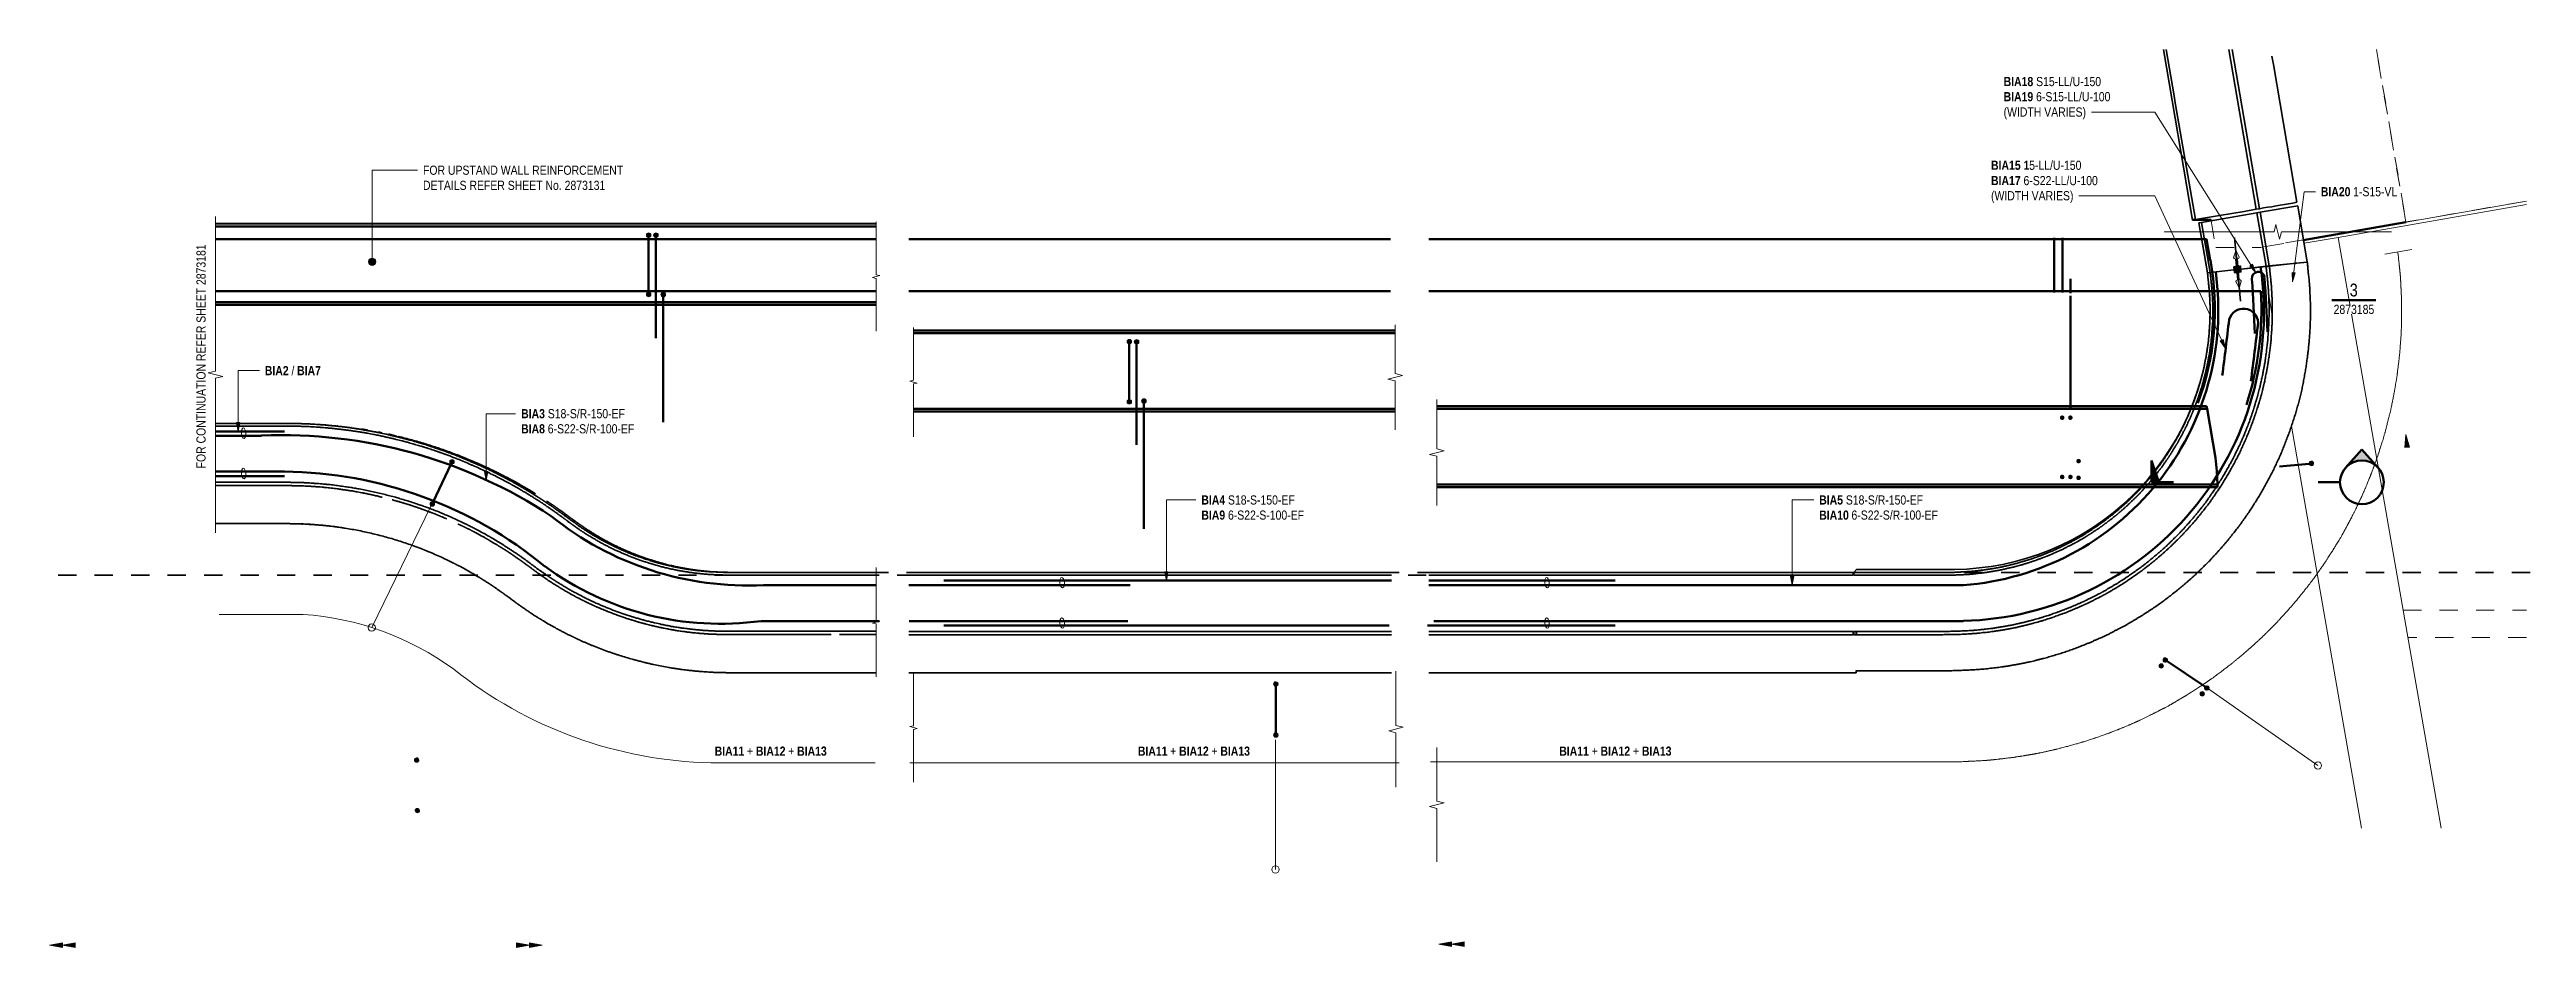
# Model space of a CAD drawing. Header units: metres. Extents: x 296 to 343, y 3 to 1213.
# Drawn here: x 317.57 to 331.14, y 1208.55 to 1213.47 of the extents above; entities that cross this region are included whole.
import ezdxf

# ---------------------------------------------------------------- set-up
doc = ezdxf.new("R2010")
doc.units = ezdxf.units.M
doc.linetypes.add('Dot_Section Line', pattern=[0.02, 0, -0.02])
doc.linetypes.add('JacobsDash', pattern=[0.0045, 0.003, -0.0015])
for name, color, linetype, lineweight in [('A-ANNO-NOTE', 7, 'Continuous', 9), ('A-DETL', 7, 'Continuous', 13), ('A-DETL-GENF', 7, 'Continuous', 9), ('A-FLOR', 7, 'Continuous', 50), ('A-FLOR-HDLN', 7, 'JacobsDash', 18), ('A-WALL', 7, 'Continuous', 50), ('A-WALL-HDLN', 7, 'JacobsDash', 18), ('G-ANNO-TEXT', 7, 'Continuous', 9), ('S-BEAM', 7, 'Continuous', 50), ('S-BEAM-HDLN', 7, 'JacobsDash', 18)]:
    doc.layers.add(name, color=color, linetype=linetype, lineweight=lineweight)
doc.layers.add('G-ANNO-SYMB', color=7, linetype='Continuous', lineweight=35, true_color=0x0080ff)
doc.styles.add('Arial Narrow', font='ARIALN.TTF', dxfattribs={"height": 0.05})
doc.styles.add('Arial Narrow_1', font='ARIALN.TTF', dxfattribs={"height": 0.07})
doc.styles.add('Arial Narrow_B', font='ARIALNB.TTF', dxfattribs={"height": 0.05})

msp = doc.modelspace()

# ---------------------------------------------------------------- texts
at = {"layer": 'G-ANNO-TEXT', "char_height": 0.05, "attachment_point": 1, "style": 'Arial Narrow_B', "bg_fill": 3, "box_fill_scale": 1, "bg_fill_color": 256, "bg_fill_transparency": 0}
for s, insert in [('BIA18', (328.278, 1213.323)), ('BIA15 1', (328.209, 1212.864))]:
    msp.add_mtext(s, dxfattribs=dict(at, insert=insert))

# ---------------------------------------------------------------- blocks, each defined once
blk = doc.blocks.new('North_Wall - North_Wall-6845343-DRG-2873182 - PLAN - Dependent 1')
at = {"layer": 'A-WALL', "color": 252, "true_color": 0x888888}
for p, q in [((229.638, 1237.241), (233.842, 1237.609)), ((233.846, 1237.594), (229.639, 1237.226)), ((233.846, 1237.594), (233.842, 1237.609)), ((233.915, 1237.331), (233.846, 1237.594)), ((229.675, 1236.813), (233.939, 1237.186)), ((233.941, 1237.171), (229.676, 1236.798))]:
    blk.add_line(p, q, dxfattribs=at)
at = {"layer": 'A-WALL', "color": 252, "true_color": 0x888888, "flags": 128}
for points in [[(233.939, 1237.186), (233.929, 1237.258), (233.915, 1237.331)], [(233.93, 1237.253), (233.93, 1237.251), (233.933, 1237.236)], [(233.939, 1237.186), (233.94, 1237.178), (233.941, 1237.171)]]:
    blk.add_lwpolyline(points, dxfattribs=at)
at = {"layer": 'A-WALL-HDLN', "color": 252, "true_color": 0x888888}
blk.add_line((233.941, 1237.171), (229.676, 1236.798), dxfattribs=at)
blk = doc.blocks.new('03_SFR_ACS_Abutment_BR08_Retaining wall CS - ABUTMENT EAST_BR8_1-7988247-DRG-2873182 - PLAN - Dependent 1')
at = {"layer": 'S-BEAM', "color": 9, "lineweight": 13, "true_color": 0xc0c0c0}
blk.add_line((330.484, 1212.527), (331.144, 1212.642), dxfattribs=at)
at = {"layer": 'S-BEAM-HDLN', "color": 9, "lineweight": 13, "true_color": 0xc0c0c0}
for p, q in [((331.144, 1212.643), (330.484, 1212.528)), ((329.921, 1212.43), (329.754, 1212.401)), ((330.483, 1212.528), (329.921, 1212.43)), ((330.483, 1212.528), (330.483, 1212.528))]:
    blk.add_line(p, q, dxfattribs=at)
blk = doc.blocks.new('CS_DET_Rebar Combined - Multiple Bar-7550670-DRG-2873182 - PLAN - Dependent 1')
at = {"layer": 'A-DETL-GENF'}
for points in [[(0.006, -0.011), (0.009, -0.009), (0.011, -0.006), (0.012, -0.003), (0.012, 0), (0.012, 0.003), (0.011, 0.006), (0.009, 0.009), (0.006, 0.011), (0.003, 0.012), (0, 0.012), (-0.003, 0.012), (-0.006, 0.011), (-0.009, 0.009), (-0.011, 0.006), (-0.012, 0.003), (-0.013, 0), (-0.012, -0.003), (-0.011, -0.006), (-0.009, -0.009), (-0.006, -0.011), (-0.003, -0.012), (0, -0.013), (0.003, -0.012)], [(0.281, -0.011), (0.284, -0.009), (0.286, -0.006), (0.287, -0.003), (0.287, 0), (0.287, 0.003), (0.286, 0.006), (0.284, 0.009), (0.281, 0.011), (0.278, 0.012), (0.275, 0.012), (0.272, 0.012), (0.269, 0.011), (0.266, 0.009), (0.264, 0.006), (0.263, 0.003), (0.262, 0), (0.263, -0.003), (0.264, -0.006), (0.266, -0.009), (0.269, -0.011), (0.272, -0.012), (0.275, -0.013), (0.279, -0.012)]]:
    blk.add_hatch(color=256, dxfattribs=at).paths.add_polyline_path(points)
at = {"layer": 'A-DETL-GENF', "lineweight": 50}
blk.add_line((0.012, 0), (0.262, 0), dxfattribs=at)
at = {"layer": 'A-DETL-GENF'}
for centre, start, end in [((0, 0), 0, 180), ((0.275, 0), 0, 180), ((0.275, 0), 180, 360), ((0, 0), 180, 360)]:
    blk.add_arc(centre, 0.0125, start, end, dxfattribs=at)
blk = doc.blocks.new('CS_DET_Rebar Combined - Multiple Bar-7745746-DRG-2873182 - PLAN - Dependent 1')
at = {"layer": 'A-DETL-GENF'}
blk.add_hatch(color=256, dxfattribs=at).paths.add_polyline_path([(0, 0.012), (-0.003, 0.012), (-0.006, 0.011), (-0.009, 0.009), (-0.011, 0.006), (-0.012, 0.003), (-0.013, 0), (-0.012, -0.003), (-0.011, -0.006), (-0.009, -0.009), (-0.006, -0.011), (-0.003, -0.012), (0, -0.013), (0.003, -0.012), (0.006, -0.011), (0.009, -0.009), (0.011, -0.006), (0.012, -0.003), (0.012, 0), (0.012, 0.003), (0.011, 0.006), (0.009, 0.009), (0.006, 0.011), (0.003, 0.012)])
at = {"layer": 'A-DETL-GENF', "lineweight": 50}
blk.add_line((0.012, 0), (0.175, 0), dxfattribs=at)
at = {"layer": 'A-DETL-GENF'}
for start, end in [(0, 180), (180, 360)]:
    blk.add_arc((0, 0), 0.0125, start, end, dxfattribs=at)
blk = doc.blocks.new('CS_DET_Rebar Tagging1 - Scale 20-7752004-DRG-2873182 - PLAN - Dependent 1')
at = {"layer": 'A-DETL-GENF', "lineweight": 13}
blk.add_line((0, 0), (0.745, 0), dxfattribs=at)
blk.add_circle((0, 0), 0.02, dxfattribs=at)
blk = doc.blocks.new('CS_DET_BreakLine_ViewScale - CS_Std BreakLine-8623463-DRG-2873182 - PLAN - Dependent 1')
at = {"layer": 'A-DETL-GENF'}
for p, q in [((0.253, 0), (-0.04, 0)), ((0.263, 0.04), (0.253, 0)), ((0.283, -0.04), (0.263, 0.04)), ((0.293, 0), (0.283, -0.04)), ((0.586, 0), (0.293, 0))]:
    blk.add_line(p, q, dxfattribs=at)
blk = doc.blocks.new('B_Det_Reinf_Bar Section_2D_Grey - Reo Dot_Scale 25_Cog End-7826873-DRG-2873182 - PLAN - Dependent 1')
at = {"layer": 'A-DETL-GENF', "true_color": 0xafafaf}
blk.add_hatch(color=253, dxfattribs=at).paths.add_polyline_path([(-0.006, -0.011), (-0.003, -0.012), (0, -0.012), (0.003, -0.012), (0.006, -0.011), (0.009, -0.009), (0.011, -0.006), (0.012, -0.003), (0.013, 0), (0.012, 0.003), (0.011, 0.006), (0.009, 0.009), (0.006, 0.011), (0.003, 0.012), (0, 0.013), (-0.003, 0.012), (-0.006, 0.011), (-0.009, 0.009), (-0.011, 0.006), (-0.012, 0.003), (-0.012, 0), (-0.012, -0.003), (-0.011, -0.006), (-0.009, -0.009)])
blk = doc.blocks.new('B_Det_Reinf_Bar Section_2D_Grey - Reo Dot_Scale 25_Cog End-6572821-DRG-2873182 - PLAN - Dependent 1')
at = {"layer": 'A-DETL-GENF', "true_color": 0xafafaf}
blk.add_hatch(color=253, dxfattribs=at).paths.add_polyline_path([(0, -0.012), (0.003, -0.012), (0.006, -0.011), (0.009, -0.009), (0.011, -0.006), (0.012, -0.003), (0.013, 0), (0.012, 0.003), (0.011, 0.006), (0.009, 0.009), (0.006, 0.011), (0.003, 0.012), (0, 0.013), (-0.003, 0.012), (-0.006, 0.011), (-0.009, 0.009), (-0.011, 0.006), (-0.012, 0.003), (-0.012, 0), (-0.012, -0.003), (-0.011, -0.006), (-0.009, -0.009), (-0.006, -0.011), (-0.003, -0.012)])
blk = doc.blocks.new('CS_DET_BreakLine_ViewScale - CS_Std BreakLine-8623465-DRG-2873182 - PLAN - Dependent 1')
at = {"layer": 'A-DETL-GENF'}
for p, q in [((0.231, 0), (-0.04, 0)), ((0.241, 0.04), (0.231, 0)), ((0.261, -0.04), (0.241, 0.04)), ((0.271, 0), (0.261, -0.04)), ((0.541, 0), (0.271, 0))]:
    blk.add_line(p, q, dxfattribs=at)
blk = doc.blocks.new('CS_DET_BreakLine_ViewScale - CS_Std BreakLine-8623467-DRG-2873182 - PLAN - Dependent 1')
at = {"layer": 'A-DETL-GENF'}
for p, q in [((0.564, 0), (-0.04, 0)), ((0.574, 0.04), (0.564, 0)), ((0.594, -0.04), (0.574, 0.04)), ((1.207, 0), (0.604, 0)), ((0.604, 0), (0.594, -0.04))]:
    blk.add_line(p, q, dxfattribs=at)
blk = doc.blocks.new('North_Wall - North_Wall-V1-DRG-2873182 - PLAN - Dependent 1')
at = {"layer": 'A-WALL', "color": 252, "true_color": 0x888888}
for p, q in [((222.057, 1236.578), (224.687, 1236.808)), ((224.688, 1236.793), (222.058, 1236.563)), ((222.094, 1236.149), (224.724, 1236.38)), ((224.725, 1236.365), (222.095, 1236.134))]:
    blk.add_line(p, q, dxfattribs=at)
at = {"layer": 'A-WALL-HDLN', "color": 252, "true_color": 0x888888}
blk.add_line((224.725, 1236.365), (222.095, 1236.134), dxfattribs=at)
blk = doc.blocks.new('CS_DET_Rebar Combined - Multiple Bar-7753656-DRG-2873182 - PLAN - Dependent 1')
at = {"layer": 'A-DETL-GENF'}
for points in [[(-0.013, 0), (-0.012, -0.003), (-0.011, -0.006), (-0.009, -0.009), (-0.006, -0.011), (-0.003, -0.012), (0, -0.013), (0.003, -0.012), (0.006, -0.011), (0.009, -0.009), (0.011, -0.006), (0.012, -0.003), (0.012, 0), (0.012, 0.003), (0.011, 0.006), (0.009, 0.009), (0.006, 0.011), (0.003, 0.012), (0, 0.012), (-0.003, 0.012), (-0.006, 0.011), (-0.009, 0.009), (-0.011, 0.006), (-0.012, 0.003)], [(0.268, 0), (0.268, -0.003), (0.269, -0.006), (0.271, -0.009), (0.274, -0.011), (0.277, -0.012), (0.28, -0.013), (0.283, -0.012), (0.286, -0.011), (0.289, -0.009), (0.291, -0.006), (0.292, -0.003), (0.293, 0), (0.292, 0.003), (0.291, 0.006), (0.289, 0.009), (0.286, 0.011), (0.283, 0.012), (0.28, 0.012), (0.277, 0.012), (0.274, 0.011), (0.271, 0.009), (0.269, 0.006), (0.268, 0.003)]]:
    blk.add_hatch(color=256, dxfattribs=at).paths.add_polyline_path(points)
at = {"layer": 'A-DETL-GENF', "lineweight": 50}
blk.add_line((0.012, 0), (0.268, 0), dxfattribs=at)
at = {"layer": 'A-DETL-GENF'}
for centre, start, end in [((0, 0), 360, 180), ((0, 0), 180, 360), ((0.28, 0), 360, 180), ((0.28, 0), 180, 360)]:
    blk.add_arc(centre, 0.0125, start, end, dxfattribs=at)
blk = doc.blocks.new('CS_DET_Rebar Tagging1 - Scale 20-7971478-DRG-2873182 - PLAN - Dependent 1')
at = {"layer": 'A-DETL-GENF', "lineweight": 13}
blk.add_line((0, 0), (0.71, 0), dxfattribs=at)
blk.add_circle((0, 0), 0.02, dxfattribs=at)
blk = doc.blocks.new('CS_DET_BreakLine_ViewScale - CS_Std BreakLine-8623461-DRG-2873182 - PLAN - Dependent 1')
at = {"layer": 'A-DETL-GENF'}
for p, q in [((0.2575, 0), (-0.04, 0)), ((0.2675, 0.04), (0.2575, 0)), ((0.2875, -0.04), (0.2675, 0.04)), ((0.2975, 0), (0.2875, -0.04)), ((0.595, 0), (0.2975, 0))]:
    blk.add_line(p, q, dxfattribs=at)
blk = doc.blocks.new('CS_DET_BreakLine_ViewScale - CS_Std BreakLine-7752665-DRG-2873182 - PLAN - Dependent 1')
at = {"layer": 'A-DETL-GENF'}
for p, q in [((-0.02, 0), (0.27, 0)), ((0.275, -0.02), (0.285, 0.02)), ((0.285, 0.02), (0.29, 0)), ((0.29, 0), (0.58, 0)), ((0.27, 0), (0.275, -0.02))]:
    blk.add_line(p, q, dxfattribs=at)
blk = doc.blocks.new('CS_DET_Rebar Combined_Grey - Multiple Bar-8623468-DRG-2873182 - PLAN - Dependent 1')
at = {"layer": 'A-DETL-GENF', "true_color": 0xafafaf}
for points in [[(0.012, 0), (0.012, 0.003), (0.011, 0.006), (0.008, 0.009), (0.006, 0.011), (0.003, 0.012), (0, 0.012), (-0.003, 0.012), (-0.006, 0.011), (-0.009, 0.009), (-0.011, 0.006), (-0.012, 0.003), (-0.013, 0), (-0.012, -0.003), (-0.011, -0.006), (-0.009, -0.009), (-0.006, -0.011), (-0.003, -0.012), (0, -0.013), (0.003, -0.012), (0.006, -0.011), (0.009, -0.009), (0.011, -0.006), (0.012, -0.003)], [(0.342, 0), (0.342, 0.003), (0.341, 0.006), (0.339, 0.009), (0.336, 0.011), (0.333, 0.012), (0.33, 0.012), (0.327, 0.012), (0.324, 0.011), (0.321, 0.009), (0.319, 0.006), (0.318, 0.003), (0.317, 0), (0.318, -0.003), (0.319, -0.006), (0.321, -0.009), (0.324, -0.011), (0.327, -0.012), (0.33, -0.013), (0.333, -0.012), (0.336, -0.011), (0.339, -0.009), (0.341, -0.006), (0.342, -0.003)]]:
    blk.add_hatch(color=253, dxfattribs=at).paths.add_polyline_path(points)
at = {"layer": 'A-DETL-GENF', "color": 253, "lineweight": 50, "true_color": 0xafafaf}
blk.add_line((0.012, 0), (0.317, 0), dxfattribs=at)
at = {"layer": 'A-DETL-GENF', "color": 253, "true_color": 0xafafaf}
for centre, start, end in [((0, 0), 0, 180), ((0.33, 0), 0, 180), ((0, 0), 180, 360), ((0.33, 0), 180, 360)]:
    blk.add_arc(centre, 0.0125, start, end, dxfattribs=at)
blk = doc.blocks.new('CS_DET_Rebar Combined_Grey - Multiple Bar-7827570-DRG-2873182 - PLAN - Dependent 1')
at = {"layer": 'A-DETL-GENF', "true_color": 0xafafaf}
blk.add_hatch(color=253, dxfattribs=at).paths.add_polyline_path([(0.012, 0), (0.012, 0.003), (0.011, 0.006), (0.009, 0.009), (0.006, 0.011), (0.003, 0.012), (0, 0.012), (-0.003, 0.012), (-0.006, 0.011), (-0.009, 0.009), (-0.011, 0.006), (-0.012, 0.003), (-0.013, 0), (-0.012, -0.003), (-0.011, -0.006), (-0.009, -0.009), (-0.006, -0.011), (-0.003, -0.012), (0, -0.013), (0.003, -0.012), (0.006, -0.011), (0.009, -0.009), (0.011, -0.006), (0.012, -0.003)])
at = {"layer": 'A-DETL-GENF', "color": 253, "lineweight": 50, "true_color": 0xafafaf}
blk.add_line((0.012, 0), (0.565, 0), dxfattribs=at)
at = {"layer": 'A-DETL-GENF', "color": 253, "true_color": 0xafafaf}
for start, end in [(360, 180), (180, 360)]:
    blk.add_arc((0, 0), 0.0125, start, end, dxfattribs=at)
blk = doc.blocks.new('CS_DET_Rebar Combined_Grey - Multiple Bar-7827622-DRG-2873182 - PLAN - Dependent 1')
at = {"layer": 'A-DETL-GENF', "true_color": 0xafafaf}
blk.add_hatch(color=253, dxfattribs=at).paths.add_polyline_path([(0.012, 0), (0.012, 0.003), (0.011, 0.006), (0.009, 0.009), (0.006, 0.011), (0.003, 0.012), (0, 0.012), (-0.003, 0.012), (-0.006, 0.011), (-0.009, 0.009), (-0.011, 0.006), (-0.012, 0.003), (-0.013, 0), (-0.012, -0.003), (-0.011, -0.006), (-0.009, -0.009), (-0.006, -0.011), (-0.003, -0.012), (0, -0.013), (0.003, -0.012), (0.006, -0.011), (0.009, -0.009), (0.011, -0.006), (0.012, -0.003)])
at = {"layer": 'A-DETL-GENF', "color": 253, "lineweight": 50, "true_color": 0xafafaf}
blk.add_line((0.012, 0), (0.7, 0), dxfattribs=at)
at = {"layer": 'A-DETL-GENF', "color": 253, "true_color": 0xafafaf}
for start, end in [(0, 180), (180, 360)]:
    blk.add_arc((0, 0), 0.0125, start, end, dxfattribs=at)
blk = doc.blocks.new('CS_DET_BreakLine_ViewScale - CS_Std BreakLine-8623464-DRG-2873182 - PLAN - Dependent 1')
at = {"layer": 'A-DETL-GENF'}
for p, q in [((0.228, 0), (-0.04, 0)), ((0.238, 0.04), (0.228, 0)), ((0.258, -0.04), (0.238, 0.04)), ((0.268, 0), (0.258, -0.04)), ((0.535, 0), (0.268, 0))]:
    blk.add_line(p, q, dxfattribs=at)
blk = doc.blocks.new('North_Wall - North_Wall-V2-DRG-2873182 - PLAN - Dependent 1')
at = {"layer": 'A-WALL', "color": 252, "true_color": 0x888888}
for p, q in [((211.585, 1235.662), (215.193, 1235.977)), ((215.194, 1235.962), (211.586, 1235.647)), ((211.623, 1235.233), (215.23, 1235.549)), ((215.232, 1235.534), (211.624, 1235.218))]:
    blk.add_line(p, q, dxfattribs=at)
blk = doc.blocks.new('CS_DET_Rebar Combined - Multiple Bar-7573199-DRG-2873182 - PLAN - Dependent 1')
at = {"layer": 'A-DETL-GENF'}
for points in [[(-0.011, -0.006), (-0.009, -0.009), (-0.006, -0.011), (-0.003, -0.012), (0, -0.012), (0.003, -0.012), (0.006, -0.011), (0.009, -0.009), (0.011, -0.006), (0.012, -0.003), (0.013, 0), (0.012, 0.003), (0.011, 0.006), (0.009, 0.009), (0.006, 0.011), (0.003, 0.012), (0, 0.013), (-0.003, 0.012), (-0.006, 0.011), (-0.009, 0.009), (-0.011, 0.006), (-0.012, 0.003), (-0.012, 0), (-0.012, -0.003)], [(0.244, -0.006), (0.246, -0.009), (0.249, -0.011), (0.252, -0.012), (0.255, -0.012), (0.258, -0.012), (0.261, -0.011), (0.264, -0.009), (0.266, -0.006), (0.267, -0.003), (0.268, 0), (0.267, 0.003), (0.266, 0.006), (0.264, 0.009), (0.261, 0.011), (0.258, 0.012), (0.255, 0.013), (0.252, 0.012), (0.249, 0.011), (0.246, 0.009), (0.244, 0.006), (0.243, 0.003), (0.243, 0), (0.243, -0.003)]]:
    blk.add_hatch(color=256, dxfattribs=at).paths.add_polyline_path(points)
at = {"layer": 'A-DETL-GENF', "lineweight": 50}
blk.add_line((0.013, 0), (0.243, 0), dxfattribs=at)
at = {"layer": 'A-DETL-GENF'}
for centre, start, end in [((0, 0), 360, 180), ((0, 0), 180, 360), ((0.255, 0), 360, 180), ((0.255, 0), 180, 360)]:
    blk.add_arc(centre, 0.0125, start, end, dxfattribs=at)
blk = doc.blocks.new('CS_DET_BreakLine_ViewScale - CS_Std BreakLine-8623462-DRG-2873182 - PLAN - Dependent 1')
at = {"layer": 'A-DETL-GENF'}
for p, q in [((-0.04, 0), (0.807, 0)), ((0.807, 0), (0.817, -0.04)), ((0.817, -0.04), (0.837, 0.04)), ((0.837, 0.04), (0.847, 0)), ((0.847, 0), (1.695, 0))]:
    blk.add_line(p, q, dxfattribs=at)
blk = doc.blocks.new('CS_DET_BreakLine_ViewScale - CS_Std BreakLine-7750524-DRG-2873182 - PLAN - Dependent 1')
at = {"layer": 'A-DETL-GENF'}
for p, q in [((0.27, 0), (-0.02, 0)), ((0.275, 0.02), (0.27, 0)), ((0.285, -0.02), (0.275, 0.02)), ((0.58, 0), (0.29, 0)), ((0.29, 0), (0.285, -0.02))]:
    blk.add_line(p, q, dxfattribs=at)
blk = doc.blocks.new('CS_DET_Rebar Combined_Grey - Multiple Bar-V3-DRG-2873182 - PLAN - Dependent 1')
at = {"layer": 'A-DETL-GENF', "true_color": 0xafafaf}
blk.add_hatch(color=253, dxfattribs=at).paths.add_polyline_path([(0.012, 0), (0.012, 0.003), (0.011, 0.006), (0.009, 0.009), (0.006, 0.011), (0.003, 0.012), (0, 0.012), (-0.003, 0.012), (-0.006, 0.011), (-0.009, 0.009), (-0.011, 0.006), (-0.012, 0.003), (-0.013, 0), (-0.012, -0.003), (-0.011, -0.006), (-0.009, -0.009), (-0.006, -0.011), (-0.003, -0.012), (0, -0.013), (0.003, -0.012), (0.006, -0.011), (0.009, -0.009), (0.011, -0.006), (0.012, -0.003)])
at = {"layer": 'A-DETL-GENF', "color": 253, "lineweight": 50, "true_color": 0xafafaf}
blk.add_line((0.012, 0), (0.7, 0), dxfattribs=at)
at = {"layer": 'A-DETL-GENF', "color": 253, "true_color": 0xafafaf}
for start, end in [(0, 180), (180, 360)]:
    blk.add_arc((0, 0), 0.0125, start, end, dxfattribs=at)
blk = doc.blocks.new('CS_DET_Rebar Combined_Grey - Multiple Bar-8623469-DRG-2873182 - PLAN - Dependent 1')
at = {"layer": 'A-DETL-GENF', "true_color": 0xafafaf}
for points in [[(0.012, 0), (0.012, 0.003), (0.011, 0.006), (0.008, 0.009), (0.006, 0.011), (0.003, 0.012), (0, 0.012), (-0.003, 0.012), (-0.006, 0.011), (-0.009, 0.009), (-0.011, 0.006), (-0.012, 0.003), (-0.013, 0), (-0.012, -0.003), (-0.011, -0.006), (-0.009, -0.009), (-0.006, -0.011), (-0.003, -0.012), (0, -0.013), (0.003, -0.012), (0.006, -0.011), (0.009, -0.009), (0.011, -0.006), (0.012, -0.003)], [(0.337, 0), (0.337, 0.003), (0.336, 0.006), (0.334, 0.009), (0.331, 0.011), (0.328, 0.012), (0.325, 0.012), (0.322, 0.012), (0.319, 0.011), (0.316, 0.009), (0.314, 0.006), (0.313, 0.003), (0.312, 0), (0.313, -0.003), (0.314, -0.006), (0.316, -0.009), (0.319, -0.011), (0.322, -0.012), (0.325, -0.013), (0.328, -0.012), (0.331, -0.011), (0.334, -0.009), (0.336, -0.006), (0.337, -0.003)]]:
    blk.add_hatch(color=253, dxfattribs=at).paths.add_polyline_path(points)
at = {"layer": 'A-DETL-GENF', "color": 253, "lineweight": 50, "true_color": 0xafafaf}
blk.add_line((0.012, 0), (0.312, 0), dxfattribs=at)
at = {"layer": 'A-DETL-GENF', "color": 253, "true_color": 0xafafaf}
for centre, start, end in [((0, 0), 0, 180), ((0.325, 0), 0, 180), ((0, 0), 180, 360), ((0.325, 0), 180, 360)]:
    blk.add_arc(centre, 0.0125, start, end, dxfattribs=at)
blk = doc.blocks.new('WGA_GAN_Dot - Dot_Symbol-7745745-DRG-2873182 - PLAN - Dependent 1')
at = {"layer": 'A-ANNO-NOTE', "lineweight": 13}
h = blk.add_hatch(color=256, dxfattribs=at)
edge = h.paths.add_edge_path()
edge.add_arc((0, 0), 0.0006, 0, 180)
edge.add_arc((0, 0), 0.0006, 180, 360)
at = {"layer": 'A-ANNO-NOTE'}
for start, end in [(0, 180), (180, 360)]:
    blk.add_arc((0, 0), 0.0006, start, end, dxfattribs=at)
blk = doc.blocks.new('CS_Arrowhead - CS_Arrowhead-2458042-DRG-2873182 - PLAN - Dependent 1')
at = {"layer": 'A-ANNO-NOTE'}
blk.add_hatch(color=256, dxfattribs=at).paths.add_polyline_path([(0.0035, 0.00062), (0.0035, -0.00062), (0, 0)])
at = {"layer": 'A-ANNO-NOTE', "lineweight": 13}
for p, q in [((0.0035, 0.00062), (0, 0)), ((0, 0), (0.0035, -0.00062)), ((0.0035, -0.00062), (0.0035, 0.00062))]:
    blk.add_line(p, q, dxfattribs=at)
blk = doc.blocks.new('CS_Arrowhead - CS_Arrowhead-6323874-DRG-2873182 - PLAN - Dependent 1')
at = {"layer": 'A-ANNO-NOTE'}
blk.add_hatch(color=256, dxfattribs=at).paths.add_polyline_path([(0.0035, -0.00062), (0, 0), (0.0035, 0.00062)])
at = {"layer": 'A-ANNO-NOTE', "lineweight": 13}
for p, q in [((0.0035, 0.00062), (0, 0)), ((0.0035, -0.00062), (0.0035, 0.00062)), ((0, 0), (0.0035, -0.00062))]:
    blk.add_line(p, q, dxfattribs=at)
blk = doc.blocks.new('WGA_GAN_Dot - Dot_Symbol-7573409-DRG-2873182 - PLAN - Dependent 1')
at = {"layer": 'A-ANNO-NOTE', "lineweight": 13}
h = blk.add_hatch(color=256, dxfattribs=at)
edge = h.paths.add_edge_path()
edge.add_arc((0, 0), 0.0006, 0, 180)
edge.add_arc((0, 0), 0.0006, 180, 360)
at = {"layer": 'A-ANNO-NOTE'}
for start, end in [(360, 180), (180, 360)]:
    blk.add_arc((0, 0), 0.0006, start, end, dxfattribs=at)
blk = doc.blocks.new('Section - sectionTail-4870194-DRG-2873182 - PLAN - Dependent 1')
at = {"layer": 'G-ANNO-SYMB', "lineweight": 9}
blk.add_hatch(color=7, dxfattribs=at).paths.add_polyline_path([(-0.006, 0.006), (-0.004, 0), (-0.006, 0)])
at = {"layer": 'G-ANNO-SYMB', "color": 7, "lineweight": 50}
for p, q in [((-0.006, 0.006), (-0.006, 0)), ((-0.004, 0), (-0.006, 0.006)), ((-0.006, 0), (-0.004, 0)), ((-0.006, 0), (0, 0))]:
    blk.add_line(p, q, dxfattribs=at)
blk = doc.blocks.new('Section - SectionHead-4898858-DRG-2873182 - PLAN - Dependent 1')
at = {"layer": 'G-ANNO-SYMB', "lineweight": 9}
h = blk.add_hatch(color=7, dxfattribs=at)
edge = h.paths.add_edge_path()
edge.add_line((-0.002, 0.009), (0.00247, 0.004))
edge.add_arc((-0.002, 0), 0.006, 41.82771, 138.17229)
edge.add_line((-0.00647, 0.004), (-0.002, 0.009))
at = {"layer": 'G-ANNO-SYMB', "color": 7, "lineweight": 50}
for p, q in [((-0.002, 0.009), (-0.00647, 0.004)), ((0.00247, 0.004), (-0.002, 0.009)), ((0.004, 0), (0.01, 0))]:
    blk.add_line(p, q, dxfattribs=at)
for start, end in [(360, 180), (180, 360)]:
    blk.add_arc((-0.002, 0), 0.006, start, end, dxfattribs=at)

# ---------------------------------------------------------------- hatches: boundary and pattern name
at = {"layer": 'A-DETL-GENF', "true_color": 0xff0000}
msp.add_hatch(color=1, dxfattribs=at).paths.add_polyline_path([(329.567, 1212.171), (329.571, 1212.171), (329.581, 1212.202), (329.581, 1212.205), (329.579, 1212.207), (329.578, 1212.209), (329.575, 1212.211), (329.573, 1212.211), (329.57, 1212.212), (329.56, 1212.326), (329.562, 1212.327), (329.565, 1212.328), (329.567, 1212.33), (329.568, 1212.332), (329.569, 1212.334), (329.569, 1212.337), (329.554, 1212.366), (329.549, 1212.365), (329.539, 1212.334), (329.54, 1212.332), (329.541, 1212.329), (329.543, 1212.327), (329.545, 1212.326), (329.547, 1212.325), (329.55, 1212.325), (329.56, 1212.211), (329.558, 1212.21), (329.556, 1212.209), (329.554, 1212.207), (329.552, 1212.205), (329.551, 1212.202), (329.551, 1212.2), (329.563, 1212.178)])
at = {"layer": 'A-DETL-GENF', "true_color": 0x808080}
h = msp.add_hatch(color=8, dxfattribs=at)
h.paths.add_polyline_path([(329.557, 1212.247), (329.553, 1212.288), (329.552, 1212.287), (329.551, 1212.285), (329.541, 1212.284), (329.54, 1212.284), (329.539, 1212.282), (329.539, 1212.281), (329.542, 1212.251), (329.542, 1212.251), (329.543, 1212.25), (329.545, 1212.249), (329.554, 1212.25), (329.555, 1212.248)])
h.paths.add_polyline_path([(329.567, 1212.248), (329.568, 1212.249), (329.569, 1212.25), (329.57, 1212.252), (329.579, 1212.253), (329.58, 1212.253), (329.581, 1212.254), (329.581, 1212.256), (329.579, 1212.285), (329.578, 1212.286), (329.577, 1212.287), (329.575, 1212.287), (329.566, 1212.286), (329.565, 1212.288), (329.563, 1212.289), (329.567, 1212.248)])
at = {"layer": 'G-ANNO-TEXT'}
h = msp.add_hatch(color=256, dxfattribs=at)
edge = h.paths.add_edge_path()
edge.add_arc((319.334, 1212.31), 0.02, 0, 360)
for points in [[(329.661, 1212.25), (329.642, 1212.297), (329.627, 1212.287)], [(329.862, 1212.2), (329.877, 1212.249), (329.86, 1212.251)], [(329.494, 1211.835), (329.481, 1211.884), (329.465, 1211.876)], [(318.6, 1211.379), (318.609, 1211.429), (318.591, 1211.429)], [(319.959, 1211.11), (319.968, 1211.16), (319.95, 1211.16)], [(323.688, 1210.559), (323.697, 1210.609), (323.679, 1210.609)], [(327.119, 1210.536), (327.128, 1210.586), (327.11, 1210.586)]]:
    msp.add_hatch(color=256, dxfattribs=at).paths.add_polyline_path(points)

# ---------------------------------------------------------------- linework, layer by layer
at = {"layer": 'A-DETL', "color": 253, "lineweight": 50, "true_color": 0xafafaf}
for p, q in [((322.097, 1212.434), (318.475, 1212.434)), ((324.917, 1212.434), (322.277, 1212.434)), ((329.391, 1212.434), (325.127, 1212.434)), ((328.555, 1212.442), (328.555, 1212.142)), ((328.6, 1212.442), (328.6, 1212.142)), ((329.411, 1212.319), (329.391, 1212.434)), ((328.645, 1212.137), (328.645, 1212.216)), ((318.475, 1212.148), (322.097, 1212.148)), ((322.277, 1212.148), (324.917, 1212.148)), ((325.127, 1212.148), (329.688, 1212.148)), ((328.645, 1211.5), (328.645, 1212.124)), ((328.645, 1211.592), (328.645, 1212.112))]:
    msp.add_line(p, q, dxfattribs=at)
at = {"layer": 'A-DETL', "lineweight": 35}
msp.add_line((329.576, 1212.094), (329.544, 1212.443), dxfattribs=at)
at = {"layer": 'A-DETL', "lineweight": 9}
for p, q in [((329.549, 1212.365), (329.539, 1212.334)), ((329.554, 1212.366), (329.549, 1212.365)), ((329.55, 1212.325), (329.56, 1212.211)), ((329.569, 1212.337), (329.554, 1212.366)), ((329.57, 1212.211), (329.56, 1212.326)), ((329.539, 1212.281), (329.542, 1212.252)), ((329.551, 1212.285), (329.542, 1212.284)), ((329.545, 1212.249), (329.554, 1212.25)), ((329.551, 1212.2), (329.567, 1212.171)), ((329.575, 1212.287), (329.566, 1212.286)), ((329.567, 1212.171), (329.571, 1212.171)), ((329.57, 1212.252), (329.579, 1212.252)), ((329.571, 1212.171), (329.581, 1212.202)), ((329.581, 1212.256), (329.579, 1212.285))]:
    msp.add_line(p, q, dxfattribs=at)
at = {"layer": 'A-DETL'}
for p, q in [((330.368, 1212.351), (330.516, 1212.377)), ((318.495, 1210.376), (318.955, 1210.376)), ((321.191, 1209.562), (322.091, 1209.562)), ((322.282, 1209.562), (324.964, 1209.562)), ((327.883, 1209.568), (325.137, 1209.568))]:
    msp.add_line(p, q, dxfattribs=at)
at = {"layer": 'A-DETL', "lineweight": 18}
for p, q in [((329.542, 1212.252), (329.539, 1212.281)), ((329.542, 1212.284), (329.55, 1212.285)), ((329.545, 1212.249), (329.553, 1212.25)), ((329.567, 1212.286), (329.575, 1212.287)), ((329.57, 1212.252), (329.579, 1212.252)), ((329.581, 1212.256), (329.579, 1212.285))]:
    msp.add_line(p, q, dxfattribs=at)
at = {"layer": 'A-DETL', "lineweight": 50}
for p, q in [((318.475, 1211.379), (318.853, 1211.379)), ((318.475, 1211.356), (318.728, 1211.356)), ((318.475, 1211.16), (318.853, 1211.16)), ((318.475, 1211.135), (318.853, 1211.135)), ((322.097, 1210.537), (321.48, 1210.537)), ((323.49, 1210.537), (322.277, 1210.537)), ((324.922, 1210.562), (322.468, 1210.562)), ((326.148, 1210.562), (325.127, 1210.562)), ((328.057, 1210.537), (325.127, 1210.537)), ((321.467, 1210.34), (322.114, 1210.34)), ((322.278, 1210.34), (323.477, 1210.34)), ((322.468, 1210.315), (324.909, 1210.315)), ((325.12, 1210.315), (326.148, 1210.315)), ((325.154, 1210.34), (328.057, 1210.34))]:
    msp.add_line(p, q, dxfattribs=at)
at = {"layer": 'A-DETL', "color": 253, "lineweight": 50, "true_color": 0xafafaf}
for radius, start, end in [(1.475, 339.5587, 10.5063), (1.73, 342.3384, 3.2765)]:
    msp.add_arc((327.961, 1212.05), radius, start, end, dxfattribs=at)
at = {"layer": 'A-DETL', "lineweight": 9}
for centre, radius, start, end in [((329.549, 1212.335), 0.01, 185.2254, 275.2254), ((329.559, 1212.336), 0.01, 275.2254, 5.2254), ((329.542, 1212.281), 0.003, 95.2254, 185.2254), ((329.545, 1212.252), 0.003, 185.2254, 275.2254), ((329.559, 1212.282), 0.00903, 129.8582, 157.5781), ((329.561, 1212.201), 0.01, 95.2254, 185.2254), ((329.561, 1212.255), 0.00903, 212.8728, 241.5731), ((329.559, 1212.282), 0.00903, 32.8728, 60.2064), ((329.561, 1212.255), 0.00903, 309.1033, 313.9951), ((329.561, 1212.255), 0.00903, 313.9951, 337.5781), ((329.571, 1212.202), 0.01, 5.2254, 95.2254), ((329.576, 1212.284), 0.003, 5.2254, 95.2254), ((329.578, 1212.255), 0.003, 275.2254, 5.2254)]:
    msp.add_arc(centre, radius, start, end, dxfattribs=at)
at = {"layer": 'A-DETL', "lineweight": 50}
for centre, radius, start, end in [((328.012, 1212.033), 1.693, 271.5362, 8.4393), ((327.941, 1212.046), 1.514, 274.4299, 7.9092), ((329.674, 1212.22), 0.035, 7.9399, 187.9399), ((311.029, 1211.078), 18.645, 2.5767, 3.4963), ((311.098, 1211.087), 18.645, 2.5767, 3.4963), ((329.593, 1211.972), 0.081, 3.8253, 164.7008), ((310.988, 1214.095), 18.645, 352.5767, 353.5274), ((311.148, 1214.089), 18.645, 352.4996, 353.4963), ((318.841, 1208.683), 2.676, 56.5465, 92.4145), ((318.828, 1208.869), 2.291, 50.6278, 89.3722), ((321.392, 1212.246), 1.711, 231.0407, 272.9593), ((321.245, 1211.955), 1.63, 233.7334, 277.8134)]:
    msp.add_arc(centre, radius, start, end, dxfattribs=at)
at = {"layer": 'A-DETL', "lineweight": 18}
for centre, radius, start, end in [((329.542, 1212.281), 0.003, 95.2254, 185.2254), ((329.545, 1212.252), 0.003, 185.2254, 275.2254), ((329.559, 1212.282), 0.00903, 128.8424, 157.5781), ((329.561, 1212.255), 0.00903, 212.8728, 241.6085), ((329.559, 1212.282), 0.00903, 32.8728, 61.6085), ((329.561, 1212.255), 0.00903, 308.8424, 337.5781), ((329.576, 1212.284), 0.003, 5.2254, 95.2254), ((329.578, 1212.255), 0.003, 275.2254, 5.2254)]:
    msp.add_arc(centre, radius, start, end, dxfattribs=at)
at = {"layer": 'A-DETL'}
for centre, radius, start, end in [((318.848, 1208.795), 1.585, 53.8818, 86.1182), ((321.245, 1211.903), 2.341, 231.3179, 268.6821)]:
    msp.add_arc(centre, radius, start, end, dxfattribs=at)
for centre in [(318.63, 1211.37), (318.63, 1211.149), (323.117, 1210.551), (325.775, 1210.551), (323.117, 1210.329), (325.775, 1210.329)]:
    msp.add_ellipse(centre, major_axis=(-0.0025, 0.0286), ratio=0.434783, dxfattribs=at)
msp.add_open_spline([(327.883, 1209.568), (327.886, 1209.568), (327.893, 1209.568), (327.903, 1209.568), (327.912, 1209.568), (327.919, 1209.568), (327.924, 1209.568), (327.929, 1209.568), (327.934, 1209.568), (327.939, 1209.568), (327.944, 1209.568), (327.949, 1209.568), (327.954, 1209.568), (327.957, 1209.568), (327.959, 1209.568), (327.962, 1209.568), (327.964, 1209.568), (327.967, 1209.568), (327.97, 1209.568), (327.977, 1209.568), (327.986, 1209.568), (327.997, 1209.568), (328.009, 1209.568), (328.021, 1209.568), (328.033, 1209.569), (328.042, 1209.569), (328.051, 1209.569), (328.062, 1209.57), (328.073, 1209.57), (328.08, 1209.57), (328.084, 1209.571), (328.087, 1209.571), (328.09, 1209.571), (328.093, 1209.571), (328.096, 1209.571), (328.1, 1209.571), (328.106, 1209.572), (328.116, 1209.572), (328.127, 1209.573), (328.14, 1209.573), (328.154, 1209.574), (328.167, 1209.575), (328.177, 1209.576), (328.184, 1209.576), (328.19, 1209.577), (328.196, 1209.577), (328.201, 1209.578), (328.206, 1209.578), (328.21, 1209.579), (328.214, 1209.579), (328.218, 1209.579), (328.222, 1209.58), (328.227, 1209.58), (328.235, 1209.581), (328.244, 1209.582), (328.252, 1209.583), (328.258, 1209.584), (328.264, 1209.584), (328.271, 1209.585), (328.277, 1209.586), (328.286, 1209.587), (328.297, 1209.588), (328.31, 1209.59), (328.321, 1209.591), (328.329, 1209.592), (328.336, 1209.593), (328.342, 1209.594), (328.347, 1209.595), (328.353, 1209.596), (328.361, 1209.597), (328.368, 1209.598), (328.376, 1209.599), (328.384, 1209.6), (328.389, 1209.601), (328.392, 1209.602), (328.394, 1209.602), (328.396, 1209.603), (328.398, 1209.603), (328.399, 1209.603), (328.401, 1209.604), (328.404, 1209.604), (328.406, 1209.604), (328.408, 1209.605), (328.409, 1209.605), (328.41, 1209.605), (328.412, 1209.605), (328.413, 1209.605), (328.414, 1209.606), (328.417, 1209.606), (328.421, 1209.607), (328.426, 1209.608), (328.43, 1209.608), (328.433, 1209.609), (328.436, 1209.609), (328.438, 1209.61), (328.441, 1209.61), (328.443, 1209.611), (328.447, 1209.611), (328.45, 1209.612), (328.455, 1209.613), (328.46, 1209.614), (328.465, 1209.615), (328.47, 1209.616), (328.477, 1209.617), (328.485, 1209.619), (328.492, 1209.62), (328.499, 1209.622), (328.507, 1209.623), (328.515, 1209.625), (328.522, 1209.627), (328.529, 1209.629), (328.536, 1209.63), (328.541, 1209.631), (328.547, 1209.633), (328.552, 1209.634), (328.557, 1209.635), (328.561, 1209.636), (328.566, 1209.637), (328.573, 1209.639), (328.58, 1209.641), (328.589, 1209.643), (328.597, 1209.645), (328.609, 1209.648), (328.621, 1209.651), (328.63, 1209.653), (328.64, 1209.656), (328.651, 1209.659), (328.663, 1209.663), (328.675, 1209.666), (328.686, 1209.669), (328.694, 1209.672), (328.701, 1209.674), (328.706, 1209.675), (328.711, 1209.677), (328.719, 1209.679), (328.728, 1209.682), (328.74, 1209.686), (328.753, 1209.69), (328.765, 1209.694), (328.774, 1209.697), (328.783, 1209.7), (328.794, 1209.704), (328.807, 1209.708), (328.818, 1209.712), (328.829, 1209.716), (328.837, 1209.719), (328.844, 1209.722), (328.849, 1209.723), (328.854, 1209.725), (328.859, 1209.727), (328.865, 1209.729), (328.87, 1209.731), (328.876, 1209.734), (328.884, 1209.736), (328.892, 1209.74), (328.899, 1209.743), (328.904, 1209.744), (328.907, 1209.746), (328.911, 1209.747), (328.915, 1209.749), (328.921, 1209.751), (328.929, 1209.754), (328.938, 1209.758), (328.95, 1209.763), (328.962, 1209.768), (328.97, 1209.772), (328.975, 1209.774), (328.98, 1209.777), (328.987, 1209.779), (328.992, 1209.782), (328.997, 1209.784), (328.999, 1209.785), (329.002, 1209.786), (329.005, 1209.787), (329.009, 1209.789), (329.013, 1209.791), (329.02, 1209.794), (329.03, 1209.799), (329.042, 1209.804), (329.052, 1209.809), (329.062, 1209.814), (329.074, 1209.82), (329.087, 1209.827), (329.098, 1209.832), (329.105, 1209.836), (329.11, 1209.838), (329.115, 1209.841), (329.121, 1209.844), (329.126, 1209.846), (329.131, 1209.849), (329.134, 1209.85), (329.137, 1209.852), (329.139, 1209.853), (329.143, 1209.855), (329.148, 1209.857), (329.152, 1209.86), (329.156, 1209.862), (329.159, 1209.863), (329.163, 1209.865), (329.167, 1209.867), (329.173, 1209.87), (329.179, 1209.874), (329.185, 1209.877), (329.189, 1209.88), (329.194, 1209.882), (329.198, 1209.884), (329.202, 1209.887), (329.204, 1209.888), (329.207, 1209.89), (329.21, 1209.892), (329.213, 1209.893), (329.216, 1209.895), (329.223, 1209.899), (329.229, 1209.903), (329.236, 1209.907), (329.241, 1209.91), (329.246, 1209.913), (329.25, 1209.915), (329.253, 1209.917), (329.256, 1209.919), (329.258, 1209.92), (329.261, 1209.922), (329.264, 1209.923), (329.266, 1209.925), (329.269, 1209.927), (329.272, 1209.928), (329.275, 1209.93), (329.279, 1209.932), (329.285, 1209.936), (329.293, 1209.941), (329.301, 1209.946), (329.309, 1209.951), (329.319, 1209.957), (329.331, 1209.965), (329.341, 1209.972), (329.35, 1209.978), (329.356, 1209.982), (329.362, 1209.986), (329.37, 1209.991), (329.377, 1209.996), (329.383, 1210), (329.388, 1210.003), (329.393, 1210.007), (329.397, 1210.009), (329.401, 1210.012), (329.403, 1210.014), (329.406, 1210.016), (329.409, 1210.018), (329.412, 1210.02), (329.415, 1210.022), (329.417, 1210.024), (329.421, 1210.026), (329.428, 1210.031), (329.436, 1210.037), (329.443, 1210.042), (329.451, 1210.048), (329.46, 1210.055), (329.468, 1210.061), (329.475, 1210.066), (329.48, 1210.07), (329.488, 1210.076), (329.495, 1210.081), (329.501, 1210.086), (329.507, 1210.09), (329.514, 1210.096), (329.523, 1210.103), (329.53, 1210.108), (329.535, 1210.112), (329.541, 1210.117), (329.546, 1210.121), (329.552, 1210.126), (329.559, 1210.132), (329.568, 1210.139), (329.578, 1210.148), (329.587, 1210.155), (329.595, 1210.163), (329.602, 1210.169), (329.608, 1210.173), (329.613, 1210.178), (329.62, 1210.184), (329.625, 1210.189), (329.629, 1210.192), (329.632, 1210.194), (329.634, 1210.196), (329.638, 1210.2), (329.643, 1210.204), (329.649, 1210.209), (329.655, 1210.215), (329.661, 1210.221), (329.668, 1210.227), (329.674, 1210.233), (329.682, 1210.24), (329.691, 1210.249), (329.7, 1210.257), (329.706, 1210.263), (329.71, 1210.267), (329.714, 1210.271), (329.718, 1210.275), (329.723, 1210.28), (329.728, 1210.285), (329.731, 1210.288), (329.734, 1210.29), (329.736, 1210.293), (329.739, 1210.295), (329.742, 1210.298), (329.746, 1210.302), (329.753, 1210.309), (329.763, 1210.319), (329.771, 1210.328), (329.779, 1210.336), (329.785, 1210.343), (329.794, 1210.352), (329.801, 1210.361), (329.807, 1210.367), (329.812, 1210.372), (329.816, 1210.376), (329.82, 1210.381), (329.823, 1210.385), (329.831, 1210.393), (329.841, 1210.404), (329.852, 1210.417), (329.86, 1210.425), (329.866, 1210.433), (329.872, 1210.44), (329.88, 1210.45), (329.889, 1210.46), (329.896, 1210.468), (329.901, 1210.475), (329.904, 1210.479), (329.908, 1210.484), (329.911, 1210.488), (329.914, 1210.492), (329.919, 1210.497), (329.925, 1210.504), (329.93, 1210.512), (329.935, 1210.518), (329.941, 1210.524), (329.946, 1210.531), (329.952, 1210.539), (329.956, 1210.545), (329.961, 1210.551), (329.965, 1210.556), (329.969, 1210.562), (329.975, 1210.57), (329.982, 1210.579), (329.989, 1210.589), (329.995, 1210.597), (329.999, 1210.603), (330.001, 1210.606), (330.002, 1210.608), (330.004, 1210.61), (330.006, 1210.612), (330.008, 1210.616), (330.011, 1210.62), (330.014, 1210.625), (330.017, 1210.629), (330.02, 1210.632), (330.021, 1210.635), (330.023, 1210.637), (330.025, 1210.64), (330.027, 1210.642), (330.029, 1210.645), (330.03, 1210.648), (330.032, 1210.651), (330.034, 1210.653), (330.036, 1210.656), (330.038, 1210.659), (330.041, 1210.663), (330.044, 1210.668), (330.048, 1210.674), (330.053, 1210.682), (330.06, 1210.692), (330.066, 1210.701), (330.07, 1210.709), (330.075, 1210.716), (330.08, 1210.724), (330.085, 1210.732), (330.088, 1210.737), (330.091, 1210.742), (330.094, 1210.746), (330.098, 1210.753), (330.103, 1210.761), (330.11, 1210.772), (330.117, 1210.784), (330.123, 1210.794), (330.128, 1210.802), (330.131, 1210.808), (330.133, 1210.812), (330.135, 1210.815), (330.137, 1210.818), (330.139, 1210.822), (330.142, 1210.827), (330.145, 1210.832), (330.147, 1210.837), (330.149, 1210.84), (330.151, 1210.843), (330.152, 1210.846), (330.153, 1210.848), (330.155, 1210.851), (330.157, 1210.854), (330.159, 1210.858), (330.161, 1210.863), (330.163, 1210.866), (330.164, 1210.868), (330.165, 1210.87), (330.167, 1210.874), (330.17, 1210.879), (330.175, 1210.888), (330.18, 1210.899), (330.186, 1210.91), (330.192, 1210.92), (330.196, 1210.929), (330.199, 1210.936), (330.203, 1210.942), (330.207, 1210.951), (330.212, 1210.961), (330.217, 1210.972), (330.222, 1210.983), (330.226, 1210.991), (330.229, 1210.998), (330.231, 1211.003), (330.234, 1211.008), (330.237, 1211.014), (330.241, 1211.023), (330.245, 1211.033), (330.249, 1211.041), (330.251, 1211.046), (330.253, 1211.05), (330.255, 1211.055), (330.257, 1211.06), (330.26, 1211.066), (330.263, 1211.073), (330.266, 1211.08), (330.269, 1211.088), (330.273, 1211.098), (330.278, 1211.11), (330.283, 1211.121), (330.286, 1211.13), (330.289, 1211.137), (330.29, 1211.141), (330.292, 1211.146), (330.295, 1211.153), (330.299, 1211.162), (330.302, 1211.172), (330.306, 1211.181), (330.309, 1211.189), (330.312, 1211.198), (330.315, 1211.207), (330.318, 1211.214), (330.32, 1211.221), (330.323, 1211.23), (330.327, 1211.24), (330.33, 1211.25), (330.332, 1211.257), (330.335, 1211.264), (330.338, 1211.273), (330.34, 1211.282), (330.343, 1211.288), (330.345, 1211.296), (330.348, 1211.305), (330.352, 1211.317), (330.356, 1211.33), (330.359, 1211.341), (330.362, 1211.35), (330.364, 1211.357), (330.366, 1211.365), (330.368, 1211.371), (330.37, 1211.378), (330.372, 1211.386), (330.374, 1211.394), (330.376, 1211.402), (330.378, 1211.409), (330.38, 1211.418), (330.382, 1211.427), (330.384, 1211.433), (330.386, 1211.441), (330.388, 1211.45), (330.391, 1211.461), (330.393, 1211.47), (330.395, 1211.479), (330.398, 1211.49), (330.401, 1211.502), (330.403, 1211.511), (330.405, 1211.52), (330.407, 1211.531), (330.409, 1211.541), (330.41, 1211.548), (330.412, 1211.556), (330.414, 1211.565), (330.415, 1211.574), (330.417, 1211.581), (330.418, 1211.588), (330.42, 1211.598), (330.422, 1211.609), (330.424, 1211.618), (330.425, 1211.627), (330.427, 1211.639), (330.429, 1211.651), (330.431, 1211.66), (330.432, 1211.669), (330.434, 1211.68), (330.435, 1211.69), (330.436, 1211.697), (330.437, 1211.704), (330.438, 1211.713), (330.439, 1211.724), (330.441, 1211.735), (330.442, 1211.747), (330.444, 1211.758), (330.445, 1211.767), (330.446, 1211.777), (330.447, 1211.788), (330.449, 1211.802), (330.45, 1211.817), (330.451, 1211.83), (330.452, 1211.842), (330.453, 1211.856), (330.454, 1211.871), (330.455, 1211.885), (330.456, 1211.898), (330.457, 1211.911), (330.457, 1211.925), (330.458, 1211.939), (330.459, 1211.953), (330.459, 1211.967), (330.459, 1211.98), (330.459, 1211.992), (330.46, 1212.006), (330.46, 1212.019), (330.46, 1212.03), (330.46, 1212.038), (330.46, 1212.046), (330.46, 1212.055), (330.46, 1212.064), (330.46, 1212.074), (330.46, 1212.084), (330.46, 1212.091), (330.459, 1212.098), (330.459, 1212.108), (330.459, 1212.119), (330.458, 1212.129), (330.458, 1212.137), (330.458, 1212.143), (330.457, 1212.149), (330.457, 1212.155), (330.457, 1212.163), (330.456, 1212.17), (330.456, 1212.175), (330.456, 1212.181), (330.456, 1212.186), (330.455, 1212.19), (330.455, 1212.193), (330.455, 1212.196), (330.455, 1212.199), (330.455, 1212.202), (330.454, 1212.206), (330.454, 1212.212), (330.454, 1212.217), (330.453, 1212.222), (330.453, 1212.225), (330.453, 1212.229), (330.453, 1212.232), (330.452, 1212.236), (330.452, 1212.239), (330.452, 1212.243), (330.451, 1212.246), (330.451, 1212.249), (330.451, 1212.253), (330.45, 1212.256), (330.45, 1212.26), (330.45, 1212.266), (330.449, 1212.272), (330.448, 1212.277), (330.448, 1212.283), (330.447, 1212.288), (330.447, 1212.294), (330.446, 1212.3), (330.445, 1212.308), (330.444, 1212.317), (330.443, 1212.326), (330.442, 1212.334), (330.442, 1212.342), (330.44, 1212.352), (330.44, 1212.358), (330.439, 1212.362)], degree=3, knots=[0.1063646, 0.1063646, 0.1063646, 0.1063646, 0.1085973, 0.1111829, 0.1137686, 0.1150614, 0.1163542, 0.1176471, 0.1189399, 0.1202327, 0.1215255, 0.1228184, 0.1241112, 0.1247576, 0.125404, 0.1260504, 0.1266968, 0.1273432, 0.1279897, 0.1292825, 0.1318681, 0.1344538, 0.1370394, 0.1396251, 0.1422107, 0.1435036, 0.1447964, 0.147382, 0.1499677, 0.1512605, 0.1519069, 0.1525533, 0.1531997, 0.1538462, 0.1544926, 0.155139, 0.1564318, 0.1590175, 0.1616031, 0.1641888, 0.1667744, 0.1693601, 0.1706529, 0.1719457, 0.1725921, 0.1732385, 0.1745314, 0.1751778, 0.1758242, 0.1764706, 0.177117, 0.1777634, 0.1784098, 0.1797027, 0.1822883, 0.1835811, 0.1848739, 0.1861668, 0.1874596, 0.1887524, 0.1900452, 0.1926309, 0.1952165, 0.1965094, 0.1978022, 0.199095, 0.1997414, 0.2003878, 0.2016807, 0.2029735, 0.2042663, 0.2055591, 0.2081448, 0.2094376, 0.210084, 0.2107304, 0.2113769, 0.2120233, 0.2126697, 0.2133161, 0.2146089, 0.2159017, 0.2165482, 0.2171946, 0.217841, 0.2184874, 0.2191338, 0.2197802, 0.221073, 0.2236587, 0.2262443, 0.2275372, 0.22883, 0.2301228, 0.2307692, 0.2314156, 0.2320621, 0.2327085, 0.2333549, 0.2340013, 0.2346477, 0.2352941, 0.2359405, 0.2365869, 0.2378798, 0.2385262, 0.2391726, 0.2404654, 0.2417582, 0.2430511, 0.2443439, 0.2456367, 0.2469295, 0.2482224, 0.2495152, 0.250808, 0.2521008, 0.2533937, 0.2546865, 0.2572721, 0.258565, 0.2598578, 0.2624434, 0.2650291, 0.2663219, 0.2676147, 0.2702004, 0.272786, 0.2753717, 0.2779573, 0.280543, 0.2818358, 0.2831286, 0.2844215, 0.2857143, 0.2882999, 0.2908856, 0.2934712, 0.2960569, 0.2973497, 0.2986425, 0.3012282, 0.3038138, 0.3063995, 0.3089851, 0.3115708, 0.3128636, 0.3141564, 0.3154493, 0.3167421, 0.3180349, 0.3193277, 0.3206206, 0.3219134, 0.324499, 0.3257919, 0.3264383, 0.3270847, 0.3277311, 0.3283775, 0.3296703, 0.3309632, 0.332256, 0.3348416, 0.3374273, 0.3387201, 0.3400129, 0.3413058, 0.3425986, 0.3451842, 0.3464771, 0.3471235, 0.3477699, 0.3490627, 0.3503555, 0.3516484, 0.3529412, 0.3555268, 0.3581125, 0.3594053, 0.3606981, 0.3632838, 0.3658694, 0.3684551, 0.3697479, 0.3710407, 0.3723335, 0.3736264, 0.376212, 0.3775048, 0.3787977, 0.3794441, 0.3800905, 0.3813833, 0.3826761, 0.383969, 0.3846154, 0.3852618, 0.3859082, 0.3865546, 0.3878474, 0.3891403, 0.3904331, 0.3910795, 0.3917259, 0.3930187, 0.3936652, 0.3943116, 0.394958, 0.3956044, 0.3962508, 0.3968972, 0.39819, 0.4007757, 0.4020685, 0.4033613, 0.4046542, 0.405947, 0.4065934, 0.4072398, 0.4078862, 0.4085326, 0.4091791, 0.4098255, 0.4104719, 0.4111183, 0.4117647, 0.4124111, 0.4137039, 0.4162896, 0.4175824, 0.4188752, 0.4214609, 0.4240465, 0.4266322, 0.4292178, 0.4305107, 0.4318035, 0.4343891, 0.4369748, 0.4382676, 0.4395604, 0.4408533, 0.4421461, 0.4427925, 0.4434389, 0.4440853, 0.4447317, 0.4453782, 0.4460246, 0.446671, 0.4473174, 0.4486102, 0.4511959, 0.4524887, 0.4537815, 0.4563672, 0.4589528, 0.4602456, 0.4615385, 0.4641241, 0.4667098, 0.4680026, 0.4692954, 0.4718811, 0.4744667, 0.4757595, 0.4770524, 0.4783452, 0.479638, 0.4809308, 0.4822237, 0.4848093, 0.487395, 0.4899806, 0.4925663, 0.4951519, 0.4964447, 0.4977376, 0.5003232, 0.501616, 0.5022624, 0.5029089, 0.5035553, 0.5042017, 0.5054945, 0.5067873, 0.5080802, 0.509373, 0.5106658, 0.5119586, 0.5132515, 0.5158371, 0.5184228, 0.5197156, 0.5210084, 0.5223012, 0.5235941, 0.5261797, 0.5287654, 0.5300582, 0.531351, 0.5326438, 0.5339367, 0.5352295, 0.5365223, 0.539108, 0.5416936, 0.5442793, 0.5455721, 0.5468649, 0.5494505, 0.5520362, 0.553329, 0.5546218, 0.5559147, 0.5572075, 0.5585003, 0.5597931, 0.5649644, 0.5675501, 0.5701357, 0.5714286, 0.5727214, 0.575307, 0.5778927, 0.5804783, 0.5817712, 0.583064, 0.5843568, 0.5856496, 0.5869425, 0.5882353, 0.5908209, 0.5934066, 0.5946994, 0.5959922, 0.5985779, 0.5998707, 0.6011635, 0.6024564, 0.6037492, 0.605042, 0.6063348, 0.6089205, 0.6115061, 0.6140918, 0.6153846, 0.616031, 0.6166774, 0.6173239, 0.6179703, 0.6192631, 0.6205559, 0.6218487, 0.6231416, 0.623788, 0.6244344, 0.6250808, 0.6257272, 0.6263736, 0.62702, 0.6276665, 0.6283129, 0.6289593, 0.6296057, 0.6302521, 0.6308985, 0.6321913, 0.6334842, 0.634777, 0.6373626, 0.6399483, 0.6412411, 0.6425339, 0.6451196, 0.6477052, 0.6489981, 0.6502909, 0.6515837, 0.6528765, 0.6554622, 0.6580478, 0.6606335, 0.6632191, 0.664512, 0.6658048, 0.6664512, 0.6670976, 0.667744, 0.6683904, 0.6696833, 0.6709761, 0.6722689, 0.6729153, 0.6735617, 0.6742081, 0.6748546, 0.675501, 0.6761474, 0.6774402, 0.678733, 0.6793794, 0.6800259, 0.6806723, 0.6813187, 0.6826115, 0.6851972, 0.6877828, 0.6903685, 0.6929541, 0.6942469, 0.6955398, 0.6968326, 0.6981254, 0.7007111, 0.7032967, 0.7058824, 0.708468, 0.7097608, 0.7110537, 0.7123465, 0.7136393, 0.716225, 0.7188106, 0.7201034, 0.7213963, 0.7220427, 0.7226891, 0.7239819, 0.7252747, 0.7265676, 0.7278604, 0.7291532, 0.7317388, 0.7343245, 0.7369101, 0.7394958, 0.7407886, 0.7420814, 0.7433743, 0.7446671, 0.7472527, 0.7498384, 0.7511312, 0.752424, 0.7550097, 0.7563025, 0.7575953, 0.7588882, 0.760181, 0.7627666, 0.7653523, 0.7666451, 0.7679379, 0.7705236, 0.7731092, 0.7744021, 0.7756949, 0.7782805, 0.7808662, 0.7834518, 0.7860375, 0.7873303, 0.7886231, 0.789916, 0.7912088, 0.7925016, 0.7937944, 0.7963801, 0.7976729, 0.7989657, 0.8015514, 0.804137, 0.8054299, 0.8067227, 0.8093083, 0.811894, 0.8131868, 0.8144796, 0.8170653, 0.8196509, 0.8209438, 0.8222366, 0.8248222, 0.8274079, 0.8287007, 0.8299935, 0.8325792, 0.8351648, 0.8364577, 0.8377505, 0.8403361, 0.8429218, 0.8442146, 0.8455074, 0.8480931, 0.8506787, 0.8519716, 0.8532644, 0.85585, 0.8584357, 0.8597285, 0.8610213, 0.863607, 0.8661926, 0.8687783, 0.8713639, 0.8739496, 0.8752424, 0.8765352, 0.8791209, 0.8817065, 0.8842922, 0.8868778, 0.8894635, 0.8920491, 0.8972204, 0.8998061, 0.9023917, 0.9049774, 0.907563, 0.9101487, 0.9127343, 0.91532, 0.9179056, 0.9204913, 0.9230769, 0.9282482, 0.929541, 0.9308339, 0.9334195, 0.9347123, 0.9360052, 0.9385908, 0.9398836, 0.9411765, 0.9424693, 0.9437621, 0.9463478, 0.9489334, 0.9502262, 0.9515191, 0.9528119, 0.9541047, 0.9566904, 0.9579832, 0.959276, 0.9605688, 0.9618617, 0.9625081, 0.9631545, 0.9638009, 0.9644473, 0.9650937, 0.9657401, 0.967033, 0.9683258, 0.9689722, 0.9696186, 0.970265, 0.9709114, 0.9715579, 0.9722043, 0.9728507, 0.9734971, 0.9741435, 0.9747899, 0.9754363, 0.9760827, 0.9773756, 0.9786684, 0.9799612, 0.981254, 0.9825469, 0.9838397, 0.9851325, 0.9877182, 0.9903038, 0.9928895, 0.9946671, 0.9964447, 0.9982224, 1, 1, 1, 1], dxfattribs=at)
at = {"layer": 'A-FLOR', "color": 252, "lineweight": 35, "true_color": 0x888888}
for p, q in [((329.314, 1212.538), (329.154, 1213.474)), ((329.213, 1213.219), (329.169, 1213.474)), ((329.662, 1212.598), (329.513, 1213.474)), ((329.68, 1212.601), (329.531, 1213.474)), ((329.749, 1213.437), (329.754, 1213.409)), ((329.754, 1213.409), (329.757, 1213.391)), ((329.757, 1213.391), (329.886, 1212.636)), ((329.329, 1212.541), (329.219, 1213.182)), ((329.666, 1212.578), (329.363, 1212.526)), ((329.676, 1212.6), (329.662, 1212.598)), ((329.666, 1212.578), (329.684, 1212.581)), ((329.717, 1212.285), (329.666, 1212.578)), ((329.703, 1212.605), (329.68, 1212.601)), ((329.89, 1212.616), (329.684, 1212.581)), ((329.684, 1212.581), (329.734, 1212.287)), ((329.886, 1212.636), (329.863, 1212.632)), ((329.942, 1212.308), (329.89, 1212.616)), ((329.329, 1212.541), (329.314, 1212.538)), ((329.348, 1212.524), (329.363, 1212.526)), ((329.348, 1212.524), (329.348, 1212.524)), ((329.373, 1212.377), (329.348, 1212.524)), ((329.395, 1212.25), (329.348, 1212.524)), ((329.363, 1212.526), (329.41, 1212.251)), ((329.373, 1212.377), (329.395, 1212.249)), ((329.734, 1212.287), (329.942, 1212.308)), ((329.735, 1212.286), (329.866, 1212.3)), ((329.881, 1212.302), (329.942, 1212.308)), ((329.942, 1212.307), (329.942, 1212.308)), ((329.395, 1212.25), (329.41, 1212.251)), ((329.396, 1212.249), (329.395, 1212.25)), ((329.396, 1212.249), (329.396, 1212.249)), ((329.399, 1212.249), (329.398, 1212.249)), ((329.403, 1212.179), (329.408, 1212.121)), ((329.41, 1212.251), (329.54, 1212.266)), ((329.41, 1212.251), (329.54, 1212.265)), ((329.58, 1212.27), (329.717, 1212.285)), ((329.58, 1212.269), (329.717, 1212.284)), ((329.717, 1212.285), (329.734, 1212.287)), ((329.735, 1212.286), (329.717, 1212.284)), ((329.735, 1212.285), (329.717, 1212.283)), ((329.717, 1212.284), (329.717, 1212.285)), ((329.734, 1212.287), (329.735, 1212.286)), ((329.408, 1212.104), (329.41, 1212.055)), ((329.409, 1211.977), (329.405, 1211.928)), ((329.41, 1212.017), (329.409, 1211.988)), ((329.396, 1211.843), (329.386, 1211.781)), ((329.386, 1211.781), (329.386, 1211.78)), ((329.945, 1211.801), (329.945, 1211.801)), ((318.904, 1211.424), (318.888, 1211.424)), ((327.456, 1210.606), (327.454, 1210.606)), ((327.454, 1210.606), (327.454, 1210.591)), ((327.456, 1210.606), (327.471, 1210.622)), ((327.456, 1210.591), (327.456, 1210.606)), ((327.454, 1210.283), (327.454, 1210.265)), ((327.456, 1210.265), (327.456, 1210.283)), ((327.469, 1210.265), (327.469, 1210.283)), ((327.471, 1210.283), (327.471, 1210.265)), ((321.294, 1210.057), (321.298, 1210.057)), ((322.312, 1210.056), (322.314, 1210.056)), ((322.513, 1210.056), (322.514, 1210.056)), ((322.746, 1210.056), (322.752, 1210.056)), ((322.984, 1210.056), (322.99, 1210.056)), ((323.058, 1210.056), (323.065, 1210.056)), ((323.149, 1210.056), (323.153, 1210.056)), ((323.261, 1210.056), (323.266, 1210.056)), ((323.623, 1210.056), (323.63, 1210.056)), ((323.789, 1210.056), (323.793, 1210.056)), ((323.826, 1210.056), (323.831, 1210.056)), ((323.863, 1210.056), (323.868, 1210.056)), ((323.901, 1210.056), (323.906, 1210.056)), ((324.183, 1210.056), (324.198, 1210.056)), ((324.27, 1210.056), (324.282, 1210.056)), ((324.302, 1210.056), (324.307, 1210.056)), ((324.338, 1210.056), (324.341, 1210.056)), ((324.471, 1210.056), (324.472, 1210.056)), ((324.546, 1210.056), (324.558, 1210.056)), ((324.705, 1210.056), (324.709, 1210.056)), ((325.182, 1210.056), (325.19, 1210.056)), ((325.257, 1210.056), (325.27, 1210.056)), ((325.461, 1210.056), (325.47, 1210.056)), ((325.659, 1210.056), (325.671, 1210.056)), ((325.784, 1210.056), (325.791, 1210.056)), ((325.985, 1210.056), (325.993, 1210.056)), ((326.06, 1210.056), (326.073, 1210.056)), ((326.387, 1210.056), (326.391, 1210.056)), ((326.462, 1210.056), (326.474, 1210.056)), ((326.502, 1210.056), (326.517, 1210.056)), ((326.701, 1210.056), (326.711, 1210.056)), ((326.788, 1210.056), (326.801, 1210.056)), ((326.909, 1210.056), (326.926, 1210.056)), ((327.039, 1210.056), (327.043, 1210.056)), ((327.075, 1210.056), (327.077, 1210.056)), ((327.108, 1210.056), (327.127, 1210.056)), ((327.15, 1210.056), (327.152, 1210.056)), ((327.465, 1210.056), (327.468, 1210.056)), ((327.469, 1210.056), (327.469, 1210.068))]:
    msp.add_line(p, q, dxfattribs=at)
at = {"layer": 'A-FLOR', "color": 252, "lineweight": 35, "true_color": 0x888888, "flags": 128}
for points in [[(329.662, 1212.598), (329.596, 1212.586), (329.529, 1212.575), (329.462, 1212.564), (329.396, 1212.552), (329.329, 1212.541)], [(329.772, 1212.616), (329.749, 1212.612), (329.726, 1212.609), (329.703, 1212.605)], [(329.817, 1212.624), (329.794, 1212.62), (329.772, 1212.616)], [(329.385, 1211.777), (329.373, 1211.717), (329.355, 1211.649), (329.335, 1211.587)], [(329.335, 1211.584), (329.334, 1211.582), (329.312, 1211.522), (329.287, 1211.463), (329.258, 1211.401), (329.224, 1211.338), (329.19, 1211.282), (329.155, 1211.23), (329.115, 1211.174), (329.07, 1211.12), (329.026, 1211.071), (328.98, 1211.024), (328.93, 1210.977), (328.878, 1210.934), (328.825, 1210.893), (328.77, 1210.855), (328.713, 1210.819), (328.653, 1210.786), (328.593, 1210.756), (328.532, 1210.729), (328.47, 1210.705), (328.405, 1210.684), (328.341, 1210.666), (328.273, 1210.65), (328.21, 1210.639), (328.144, 1210.631), (328.077, 1210.625), (328.008, 1210.622), (327.942, 1210.622), (327.875, 1210.622), (327.807, 1210.622), (327.74, 1210.622), (327.673, 1210.622), (327.605, 1210.622), (327.536, 1210.622), (327.471, 1210.622)]]:
    msp.add_lwpolyline(points, dxfattribs=at)
at = {"layer": 'A-FLOR', "color": 252, "lineweight": 35, "true_color": 0x888888}
for points, knots in [([(329.945, 1211.801), (329.946, 1211.808), (329.948, 1211.826), (329.951, 1211.853), (329.954, 1211.884), (329.956, 1211.914), (329.958, 1211.945), (329.959, 1211.974), (329.96, 1212.005), (329.96, 1212.03), (329.96, 1212.051), (329.96, 1212.066), (329.96, 1212.081), (329.959, 1212.096), (329.959, 1212.111), (329.958, 1212.126), (329.957, 1212.141), (329.956, 1212.156), (329.956, 1212.17), (329.955, 1212.184), (329.954, 1212.199), (329.952, 1212.214), (329.951, 1212.229), (329.949, 1212.241), (329.948, 1212.25), (329.948, 1212.257), (329.947, 1212.264), (329.946, 1212.269), (329.946, 1212.274), (329.945, 1212.279), (329.945, 1212.286), (329.944, 1212.296), (329.943, 1212.304), (329.942, 1212.307)], [0.8690842, 0.8690842, 0.8690842, 0.8690842, 0.875, 0.8828125, 0.890625, 0.8984375, 0.90625, 0.9140625, 0.921875, 0.9296875, 0.9335938, 0.9375, 0.9414062, 0.9453125, 0.9492188, 0.953125, 0.9570312, 0.9609375, 0.9648438, 0.96875, 0.9726562, 0.9765625, 0.9804688, 0.984375, 0.9863281, 0.9882812, 0.9902344, 0.9921875, 0.9931641, 0.9941406, 0.9960938, 0.9980469, 0.999911, 0.999911, 0.999911, 0.999911]), ([(329.735, 1212.286), (329.735, 1212.282), (329.736, 1212.275), (329.737, 1212.265), (329.738, 1212.258), (329.738, 1212.253), (329.739, 1212.248), (329.739, 1212.243), (329.74, 1212.236), (329.741, 1212.23), (329.742, 1212.221), (329.743, 1212.209), (329.744, 1212.196), (329.745, 1212.185), (329.746, 1212.176), (329.746, 1212.168), (329.747, 1212.16), (329.747, 1212.152), (329.748, 1212.146), (329.748, 1212.139), (329.748, 1212.132), (329.749, 1212.124), (329.749, 1212.117), (329.75, 1212.11), (329.75, 1212.1), (329.75, 1212.089), (329.751, 1212.078), (329.751, 1212.07), (329.751, 1212.062), (329.751, 1212.054), (329.751, 1212.045), (329.751, 1212.038), (329.751, 1212.03), (329.751, 1212.023), (329.751, 1212.015), (329.751, 1212.005), (329.75, 1211.993), (329.75, 1211.98), (329.75, 1211.969), (329.749, 1211.961), (329.749, 1211.953), (329.748, 1211.944), (329.748, 1211.935), (329.747, 1211.928), (329.747, 1211.921), (329.746, 1211.911), (329.745, 1211.901), (329.745, 1211.891), (329.744, 1211.884), (329.744, 1211.878), (329.743, 1211.871), (329.742, 1211.865), (329.742, 1211.859), (329.741, 1211.853), (329.74, 1211.844), (329.739, 1211.833), (329.737, 1211.819), (329.735, 1211.807), (329.734, 1211.797), (329.733, 1211.787), (329.731, 1211.778), (329.73, 1211.769), (329.729, 1211.763), (329.728, 1211.757), (329.727, 1211.749), (329.726, 1211.74), (329.724, 1211.732), (329.723, 1211.725), (329.722, 1211.719), (329.72, 1211.712), (329.719, 1211.704), (329.717, 1211.694), (329.714, 1211.682), (329.712, 1211.669), (329.709, 1211.656), (329.707, 1211.646), (329.705, 1211.638), (329.703, 1211.632), (329.702, 1211.625), (329.7, 1211.619), (329.698, 1211.612), (329.696, 1211.602), (329.693, 1211.59), (329.69, 1211.578), (329.687, 1211.569), (329.685, 1211.56), (329.683, 1211.552), (329.68, 1211.544), (329.678, 1211.537), (329.676, 1211.529), (329.673, 1211.52), (329.67, 1211.511), (329.666, 1211.5), (329.663, 1211.488), (329.659, 1211.478), (329.657, 1211.471), (329.655, 1211.465), (329.653, 1211.459), (329.651, 1211.453), (329.648, 1211.445), (329.645, 1211.435), (329.64, 1211.423), (329.635, 1211.41), (329.631, 1211.399), (329.627, 1211.389), (329.624, 1211.382), (329.622, 1211.376), (329.619, 1211.369), (329.616, 1211.363), (329.613, 1211.355), (329.61, 1211.347), (329.607, 1211.339), (329.604, 1211.334), (329.602, 1211.328), (329.599, 1211.322), (329.596, 1211.316), (329.592, 1211.307), (329.587, 1211.296), (329.581, 1211.282), (329.575, 1211.269), (329.569, 1211.257), (329.564, 1211.248), (329.561, 1211.241), (329.558, 1211.235), (329.555, 1211.229), (329.552, 1211.224), (329.548, 1211.217), (329.544, 1211.209), (329.539, 1211.2), (329.535, 1211.192), (329.531, 1211.185), (329.528, 1211.179), (329.523, 1211.171), (329.519, 1211.163), (329.515, 1211.156), (329.511, 1211.149), (329.505, 1211.14), (329.499, 1211.128), (329.492, 1211.118), (329.487, 1211.11), (329.483, 1211.104), (329.479, 1211.097), (329.475, 1211.091), (329.472, 1211.085), (329.467, 1211.077), (329.461, 1211.068), (329.455, 1211.059), (329.451, 1211.053), (329.446, 1211.046), (329.44, 1211.037), (329.433, 1211.027), (329.427, 1211.019), (329.423, 1211.012), (329.418, 1211.006), (329.413, 1210.998), (329.406, 1210.989), (329.4, 1210.98), (329.395, 1210.974), (329.391, 1210.969), (329.387, 1210.964), (329.382, 1210.957), (329.375, 1210.949), (329.368, 1210.939), (329.361, 1210.931), (329.355, 1210.923), (329.347, 1210.914), (329.34, 1210.905), (329.335, 1210.898), (329.331, 1210.893), (329.327, 1210.889), (329.322, 1210.883), (329.315, 1210.875), (329.306, 1210.865), (329.297, 1210.856), (329.29, 1210.848), (329.284, 1210.841), (329.278, 1210.834), (329.272, 1210.828), (329.266, 1210.822), (329.261, 1210.816), (329.257, 1210.811), (329.253, 1210.808), (329.25, 1210.805), (329.246, 1210.801), (329.243, 1210.797), (329.238, 1210.793), (329.233, 1210.788), (329.228, 1210.783), (329.222, 1210.777), (329.217, 1210.772), (329.212, 1210.767), (329.205, 1210.76), (329.198, 1210.753), (329.19, 1210.746), (329.184, 1210.74), (329.179, 1210.735), (329.172, 1210.729), (329.162, 1210.72), (329.151, 1210.71), (329.141, 1210.702), (329.133, 1210.695), (329.126, 1210.688), (329.117, 1210.681), (329.109, 1210.674), (329.102, 1210.669), (329.098, 1210.665), (329.093, 1210.661), (329.086, 1210.656), (329.078, 1210.649), (329.068, 1210.642), (329.061, 1210.636), (329.053, 1210.63), (329.043, 1210.622), (329.031, 1210.614), (329.023, 1210.607), (329.016, 1210.602), (329.011, 1210.599), (329.006, 1210.595), (328.999, 1210.59), (328.99, 1210.584), (328.978, 1210.576), (328.966, 1210.568), (328.953, 1210.559), (328.944, 1210.553), (328.936, 1210.548), (328.931, 1210.545), (328.926, 1210.541), (328.921, 1210.538), (328.916, 1210.535), (328.908, 1210.53), (328.899, 1210.525), (328.886, 1210.517), (328.871, 1210.508), (328.858, 1210.5), (328.847, 1210.494), (328.839, 1210.489), (328.834, 1210.486), (328.829, 1210.484), (328.825, 1210.482), (328.821, 1210.48), (328.817, 1210.478), (328.813, 1210.475), (328.807, 1210.472), (328.801, 1210.47), (328.793, 1210.465), (328.784, 1210.461), (328.774, 1210.456), (328.766, 1210.451), (328.758, 1210.447), (328.75, 1210.443), (328.743, 1210.44), (328.737, 1210.437), (328.732, 1210.435), (328.728, 1210.433), (328.724, 1210.431), (328.72, 1210.429), (328.716, 1210.428), (328.713, 1210.426), (328.709, 1210.424), (328.704, 1210.422), (328.698, 1210.419), (328.691, 1210.417), (328.684, 1210.413), (328.676, 1210.41), (328.665, 1210.405), (328.655, 1210.401), (328.646, 1210.397), (328.64, 1210.395), (328.634, 1210.392), (328.626, 1210.389), (328.617, 1210.386), (328.607, 1210.382), (328.598, 1210.378), (328.588, 1210.375), (328.576, 1210.371), (328.563, 1210.366), (328.552, 1210.362), (328.544, 1210.359), (328.539, 1210.357), (328.533, 1210.355), (328.525, 1210.353), (328.515, 1210.35), (328.503, 1210.346), (328.494, 1210.343), (328.487, 1210.341), (328.479, 1210.339), (328.47, 1210.336), (328.459, 1210.333), (328.448, 1210.33), (328.44, 1210.328), (328.433, 1210.326), (328.425, 1210.324), (328.416, 1210.321), (328.409, 1210.32), (328.403, 1210.318), (328.397, 1210.317), (328.39, 1210.315), (328.383, 1210.313), (328.375, 1210.312), (328.365, 1210.309), (328.353, 1210.306), (328.342, 1210.304), (328.337, 1210.303), (328.332, 1210.302), (328.329, 1210.301), (328.325, 1210.3), (328.322, 1210.3), (328.318, 1210.299), (328.314, 1210.298), (328.311, 1210.298), (328.309, 1210.297), (328.307, 1210.297), (328.304, 1210.296), (328.3, 1210.296), (328.296, 1210.295), (328.293, 1210.295), (328.289, 1210.294), (328.284, 1210.293), (328.279, 1210.292), (328.274, 1210.291), (328.267, 1210.29), (328.26, 1210.289), (328.254, 1210.288), (328.248, 1210.287), (328.241, 1210.286), (328.234, 1210.285), (328.227, 1210.284), (328.22, 1210.283), (328.211, 1210.282), (328.198, 1210.28), (328.185, 1210.278), (328.175, 1210.277), (328.169, 1210.277), (328.16, 1210.276), (328.148, 1210.274), (328.135, 1210.273), (328.125, 1210.272), (328.118, 1210.272), (328.111, 1210.271), (328.104, 1210.271), (328.097, 1210.27), (328.087, 1210.27), (328.077, 1210.269), (328.066, 1210.268), (328.055, 1210.268), (328.042, 1210.267), (328.028, 1210.267), (328.016, 1210.266), (328.008, 1210.266), (327.999, 1210.266), (327.988, 1210.266), (327.974, 1210.266), (327.959, 1210.266), (327.944, 1210.265), (327.929, 1210.265), (327.914, 1210.265), (327.899, 1210.265), (327.879, 1210.265), (327.853, 1210.265), (327.822, 1210.265), (327.792, 1210.265), (327.762, 1210.265), (327.736, 1210.265), (327.716, 1210.265), (327.7, 1210.265), (327.685, 1210.265), (327.67, 1210.265), (327.655, 1210.265), (327.64, 1210.265), (327.625, 1210.265), (327.609, 1210.265), (327.592, 1210.265), (327.574, 1210.265), (327.557, 1210.265), (327.541, 1210.265), (327.529, 1210.265), (327.521, 1210.265), (327.515, 1210.265), (327.51, 1210.265), (327.505, 1210.265), (327.499, 1210.265), (327.495, 1210.265), (327.491, 1210.265), (327.488, 1210.265), (327.485, 1210.265), (327.482, 1210.265), (327.479, 1210.265), (327.477, 1210.265), (327.475, 1210.265), (327.473, 1210.265), (327.471, 1210.265), (327.466, 1210.265), (327.46, 1210.265), (327.456, 1210.265)], [-0.9998429, -0.9998429, -0.9998429, -0.9998429, -0.9980469, -0.9960938, -0.9941406, -0.9931641, -0.9921875, -0.9902344, -0.9882812, -0.9863281, -0.984375, -0.9804688, -0.9765625, -0.9726562, -0.9707031, -0.96875, -0.9648438, -0.9628906, -0.9609375, -0.9589844, -0.9570312, -0.9550781, -0.953125, -0.9511719, -0.9492188, -0.9453125, -0.9414062, -0.9394531, -0.9375, -0.9335938, -0.9316406, -0.9296875, -0.9277344, -0.9257812, -0.9238281, -0.921875, -0.9179688, -0.9140625, -0.9101562, -0.9082031, -0.90625, -0.9023438, -0.9003906, -0.8984375, -0.8964844, -0.8945312, -0.890625, -0.8886719, -0.8867188, -0.8847656, -0.8828125, -0.8808594, -0.8789062, -0.8769531, -0.875, -0.8710938, -0.8671875, -0.8632812, -0.8613281, -0.859375, -0.8554688, -0.8535156, -0.8515625, -0.8496094, -0.8476562, -0.84375, -0.8417969, -0.8398438, -0.8378906, -0.8359375, -0.8339844, -0.8320312, -0.828125, -0.8242188, -0.8203125, -0.8164062, -0.8144531, -0.8125, -0.8105469, -0.8085938, -0.8066406, -0.8046875, -0.8007812, -0.796875, -0.7949219, -0.7929688, -0.7890625, -0.7871094, -0.7851562, -0.78125, -0.7792969, -0.7773438, -0.7734375, -0.7695312, -0.7675781, -0.765625, -0.7636719, -0.7617188, -0.7597656, -0.7578125, -0.7539062, -0.75, -0.7460938, -0.7421875, -0.7402344, -0.7382812, -0.7363281, -0.734375, -0.7324219, -0.7304688, -0.7265625, -0.7246094, -0.7226562, -0.7207031, -0.71875, -0.7167969, -0.7148438, -0.7109375, -0.7070312, -0.703125, -0.6992188, -0.6953125, -0.6933594, -0.6914062, -0.6894531, -0.6875, -0.6855469, -0.6835938, -0.6796875, -0.6777344, -0.6757812, -0.6738281, -0.671875, -0.6679688, -0.6660156, -0.6640625, -0.6601562, -0.65625, -0.6523438, -0.6503906, -0.6484375, -0.6464844, -0.6445312, -0.6425781, -0.640625, -0.6367188, -0.6328125, -0.6308594, -0.6289062, -0.625, -0.6210938, -0.6191406, -0.6171875, -0.6152344, -0.6132812, -0.609375, -0.6054688, -0.6035156, -0.6015625, -0.5996094, -0.5976562, -0.59375, -0.5898438, -0.5878906, -0.5859375, -0.5820312, -0.578125, -0.5761719, -0.5742188, -0.5722656, -0.5703125, -0.5664062, -0.5625, -0.5585938, -0.5566406, -0.5546875, -0.5527344, -0.5507812, -0.5488281, -0.546875, -0.5449219, -0.5429688, -0.5410156, -0.5390625, -0.5351562, -0.5332031, -0.53125, -0.5273438, -0.5253906, -0.5234375, -0.5214844, -0.5195312, -0.515625, -0.5136719, -0.5117188, -0.5097656, -0.5078125, -0.5039062, -0.5, -0.4960938, -0.4941406, -0.4921875, -0.4882812, -0.484375, -0.4824219, -0.4804688, -0.4785156, -0.4765625, -0.4726562, -0.46875, -0.4667969, -0.4648438, -0.4609375, -0.4570312, -0.453125, -0.4511719, -0.4492188, -0.4472656, -0.4453125, -0.4414062, -0.4375, -0.4335938, -0.4296875, -0.4257812, -0.4238281, -0.421875, -0.4199219, -0.4179688, -0.4160156, -0.4140625, -0.4101562, -0.40625, -0.4023438, -0.3984375, -0.3945312, -0.3925781, -0.390625, -0.3886719, -0.3867188, -0.3847656, -0.3828125, -0.3808594, -0.3789062, -0.3769531, -0.375, -0.3710938, -0.3691406, -0.3671875, -0.3652344, -0.3632812, -0.3613281, -0.359375, -0.3574219, -0.3554688, -0.3535156, -0.3515625, -0.3496094, -0.3486328, -0.3476562, -0.3457031, -0.34375, -0.3417969, -0.3398438, -0.3378906, -0.3359375, -0.3320312, -0.3300781, -0.328125, -0.3261719, -0.3242188, -0.3203125, -0.3164062, -0.3144531, -0.3125, -0.3085938, -0.3046875, -0.3007812, -0.2988281, -0.296875, -0.2949219, -0.2929688, -0.2890625, -0.2851562, -0.2832031, -0.28125, -0.2792969, -0.2773438, -0.2734375, -0.2695312, -0.2675781, -0.265625, -0.2617188, -0.2597656, -0.2578125, -0.2558594, -0.2539062, -0.2519531, -0.25, -0.2480469, -0.2460938, -0.2421875, -0.2402344, -0.2392578, -0.2382812, -0.2373047, -0.2363281, -0.2353516, -0.234375, -0.2324219, -0.2319336, -0.2314453, -0.2304688, -0.2294922, -0.2285156, -0.2265625, -0.2246094, -0.2226562, -0.21875, -0.2167969, -0.2148438, -0.2109375, -0.2089844, -0.2070312, -0.2050781, -0.203125, -0.2011719, -0.1992188, -0.1972656, -0.1953125, -0.1914062, -0.1875, -0.1855469, -0.1845703, -0.1835938, -0.1796875, -0.1757812, -0.1738281, -0.171875, -0.1699219, -0.1679688, -0.1660156, -0.1640625, -0.1601562, -0.1582031, -0.15625, -0.1523438, -0.1484375, -0.1445312, -0.1425781, -0.140625, -0.1367188, -0.1328125, -0.1289062, -0.125, -0.1210938, -0.1171875, -0.1132812, -0.109375, -0.1015625, -0.09375, -0.0859375, -0.078125, -0.0703125, -0.0664062, -0.0625, -0.0585938, -0.0546875, -0.0507812, -0.046875, -0.0429688, -0.0390625, -0.0351562, -0.03125, -0.0273438, -0.0234375, -0.0195312, -0.0175781, -0.015625, -0.0136719, -0.0117188, -0.0097656, -0.0078125, -0.0068359, -0.0058594, -0.0048828, -0.0039062, -0.0029297, -0.0024414, -0.0019531, -0.0014648, -0.0009766, -0.0004883, 0, 0, 0, 0]), ([(327.456, 1210.283), (327.46, 1210.283), (327.466, 1210.283), (327.47, 1210.283), (327.473, 1210.283), (327.475, 1210.283), (327.477, 1210.283), (327.479, 1210.283), (327.482, 1210.283), (327.485, 1210.283), (327.488, 1210.283), (327.491, 1210.283), (327.495, 1210.283), (327.499, 1210.283), (327.504, 1210.283), (327.51, 1210.283), (327.515, 1210.283), (327.521, 1210.283), (327.529, 1210.283), (327.541, 1210.283), (327.557, 1210.283), (327.574, 1210.283), (327.592, 1210.283), (327.609, 1210.283), (327.624, 1210.283), (327.639, 1210.283), (327.654, 1210.283), (327.669, 1210.283), (327.685, 1210.283), (327.705, 1210.283), (327.731, 1210.283), (327.761, 1210.283), (327.792, 1210.283), (327.822, 1210.283), (327.853, 1210.283), (327.878, 1210.283), (327.898, 1210.283), (327.913, 1210.283), (327.929, 1210.283), (327.944, 1210.283), (327.959, 1210.283), (327.974, 1210.283), (327.988, 1210.284), (327.999, 1210.284), (328.007, 1210.284), (328.016, 1210.284), (328.027, 1210.284), (328.041, 1210.285), (328.054, 1210.286), (328.065, 1210.286), (328.075, 1210.287), (328.086, 1210.287), (328.096, 1210.288), (328.103, 1210.288), (328.11, 1210.289), (328.116, 1210.289), (328.123, 1210.29), (328.133, 1210.291), (328.143, 1210.292), (328.154, 1210.293), (328.161, 1210.294), (328.167, 1210.294), (328.173, 1210.295), (328.183, 1210.296), (328.196, 1210.298), (328.209, 1210.299), (328.218, 1210.3), (328.224, 1210.301), (328.231, 1210.302), (328.238, 1210.303), (328.245, 1210.305), (328.251, 1210.306), (328.257, 1210.307), (328.264, 1210.308), (328.27, 1210.309), (328.276, 1210.31), (328.281, 1210.311), (328.286, 1210.311), (328.29, 1210.312), (328.293, 1210.313), (328.297, 1210.313), (328.301, 1210.314), (328.303, 1210.315), (328.306, 1210.315), (328.308, 1210.315), (328.311, 1210.316), (328.314, 1210.316), (328.318, 1210.317), (328.321, 1210.318), (328.325, 1210.318), (328.328, 1210.319), (328.331, 1210.32), (328.333, 1210.32), (328.337, 1210.321), (328.341, 1210.322), (328.35, 1210.324), (328.361, 1210.327), (328.371, 1210.329), (328.379, 1210.331), (328.386, 1210.332), (328.392, 1210.334), (328.399, 1210.335), (328.405, 1210.337), (328.412, 1210.339), (328.42, 1210.341), (328.428, 1210.343), (328.435, 1210.345), (328.443, 1210.347), (328.453, 1210.35), (328.465, 1210.353), (328.474, 1210.356), (328.481, 1210.358), (328.489, 1210.36), (328.498, 1210.363), (328.509, 1210.367), (328.52, 1210.37), (328.527, 1210.372), (328.533, 1210.374), (328.539, 1210.376), (328.546, 1210.379), (328.557, 1210.383), (328.568, 1210.387), (328.577, 1210.39), (328.584, 1210.393), (328.591, 1210.395), (328.598, 1210.398), (328.604, 1210.4), (328.612, 1210.403), (328.62, 1210.406), (328.627, 1210.409), (328.633, 1210.411), (328.639, 1210.414), (328.648, 1210.417), (328.658, 1210.422), (328.669, 1210.426), (328.676, 1210.43), (328.684, 1210.433), (328.691, 1210.436), (328.697, 1210.438), (328.702, 1210.441), (328.705, 1210.442), (328.708, 1210.443), (328.711, 1210.445), (328.714, 1210.446), (328.717, 1210.447), (328.721, 1210.449), (328.725, 1210.451), (328.729, 1210.453), (328.735, 1210.456), (328.742, 1210.459), (328.75, 1210.463), (328.758, 1210.467), (328.766, 1210.471), (328.776, 1210.477), (328.785, 1210.481), (328.793, 1210.485), (328.798, 1210.488), (328.802, 1210.49), (328.805, 1210.491), (328.809, 1210.493), (328.813, 1210.495), (328.816, 1210.497), (328.82, 1210.5), (328.825, 1210.502), (328.83, 1210.505), (328.838, 1210.509), (328.848, 1210.516), (328.862, 1210.524), (328.876, 1210.532), (328.887, 1210.539), (328.895, 1210.543), (328.901, 1210.547), (328.906, 1210.55), (328.911, 1210.553), (328.916, 1210.556), (328.921, 1210.56), (328.926, 1210.563), (328.934, 1210.568), (328.941, 1210.573), (328.95, 1210.578), (328.956, 1210.582), (328.962, 1210.587), (328.97, 1210.592), (328.98, 1210.599), (328.989, 1210.605), (328.996, 1210.61), (329.001, 1210.613), (329.005, 1210.617), (329.012, 1210.621), (329.021, 1210.628), (329.032, 1210.636), (329.042, 1210.644), (329.05, 1210.65), (329.057, 1210.656), (329.067, 1210.663), (329.075, 1210.67), (329.082, 1210.675), (329.086, 1210.679), (329.091, 1210.683), (329.097, 1210.688), (329.105, 1210.695), (329.114, 1210.702), (329.121, 1210.708), (329.129, 1210.715), (329.139, 1210.723), (329.15, 1210.734), (329.159, 1210.741), (329.164, 1210.746), (329.167, 1210.749), (329.172, 1210.753), (329.178, 1210.759), (329.185, 1210.766), (329.193, 1210.773), (329.2, 1210.78), (329.205, 1210.785), (329.21, 1210.79), (329.215, 1210.795), (329.22, 1210.8), (329.226, 1210.805), (329.23, 1210.81), (329.234, 1210.813), (329.237, 1210.817), (329.24, 1210.82), (329.244, 1210.824), (329.248, 1210.828), (329.253, 1210.834), (329.259, 1210.84), (329.265, 1210.846), (329.271, 1210.853), (329.277, 1210.86), (329.284, 1210.868), (329.293, 1210.877), (329.301, 1210.887), (329.308, 1210.895), (329.313, 1210.9), (329.317, 1210.905), (329.321, 1210.91), (329.326, 1210.916), (329.333, 1210.925), (329.341, 1210.934), (329.347, 1210.942), (329.354, 1210.95), (329.361, 1210.96), (329.368, 1210.968), (329.373, 1210.975), (329.377, 1210.98), (329.38, 1210.984), (329.384, 1210.989), (329.388, 1210.994), (329.393, 1211.001), (329.398, 1211.009), (329.404, 1211.017), (329.408, 1211.023), (329.412, 1211.029), (329.418, 1211.037), (329.425, 1211.047), (329.431, 1211.056), (329.436, 1211.063), (329.44, 1211.069), (329.446, 1211.078), (329.452, 1211.087), (329.456, 1211.094), (329.46, 1211.1), (329.464, 1211.106), (329.468, 1211.113), (329.472, 1211.119), (329.477, 1211.128), (329.483, 1211.138), (329.49, 1211.149), (329.495, 1211.158), (329.499, 1211.165), (329.503, 1211.172), (329.507, 1211.179), (329.512, 1211.187), (329.515, 1211.194), (329.519, 1211.2), (329.524, 1211.209), (329.528, 1211.217), (329.533, 1211.226), (329.536, 1211.232), (329.539, 1211.238), (329.542, 1211.243), (329.545, 1211.249), (329.548, 1211.256), (329.553, 1211.265), (329.558, 1211.277), (329.564, 1211.29), (329.571, 1211.303), (329.576, 1211.315), (329.58, 1211.323), (329.583, 1211.329), (329.585, 1211.335), (329.588, 1211.341), (329.59, 1211.346), (329.593, 1211.354), (329.597, 1211.362), (329.6, 1211.369), (329.602, 1211.376), (329.605, 1211.382), (329.608, 1211.389), (329.61, 1211.396), (329.614, 1211.406), (329.618, 1211.415), (329.621, 1211.423), (329.624, 1211.431), (329.628, 1211.441), (329.631, 1211.451), (329.634, 1211.458), (329.636, 1211.464), (329.638, 1211.471), (329.64, 1211.477), (329.642, 1211.484), (329.646, 1211.494), (329.649, 1211.505), (329.653, 1211.517), (329.656, 1211.525), (329.658, 1211.534), (329.661, 1211.542), (329.663, 1211.549), (329.665, 1211.557), (329.668, 1211.565), (329.67, 1211.574), (329.672, 1211.583), (329.675, 1211.595), (329.678, 1211.607), (329.681, 1211.616), (329.683, 1211.623), (329.684, 1211.63), (329.686, 1211.636), (329.687, 1211.642), (329.689, 1211.65), (329.691, 1211.66), (329.694, 1211.672), (329.697, 1211.686), (329.699, 1211.697), (329.701, 1211.708), (329.702, 1211.715), (329.704, 1211.722), (329.705, 1211.729), (329.706, 1211.735), (329.708, 1211.744), (329.709, 1211.752), (329.711, 1211.76), (329.712, 1211.766), (329.712, 1211.772), (329.714, 1211.78), (329.715, 1211.79), (329.716, 1211.8), (329.718, 1211.81), (329.719, 1211.822), (329.721, 1211.836), (329.722, 1211.847), (329.723, 1211.855), (329.724, 1211.861), (329.725, 1211.867), (329.725, 1211.873), (329.726, 1211.879), (329.726, 1211.886), (329.727, 1211.893), (329.727, 1211.902), (329.728, 1211.912), (329.729, 1211.922), (329.729, 1211.929), (329.73, 1211.936), (329.73, 1211.946), (329.731, 1211.954), (329.731, 1211.962), (329.732, 1211.97), (329.732, 1211.98), (329.732, 1211.994), (329.733, 1212.005), (329.733, 1212.015), (329.733, 1212.023), (329.733, 1212.03), (329.733, 1212.038), (329.733, 1212.045), (329.733, 1212.054), (329.733, 1212.062), (329.733, 1212.07), (329.733, 1212.078), (329.732, 1212.088), (329.732, 1212.099), (329.732, 1212.109), (329.731, 1212.116), (329.731, 1212.124), (329.731, 1212.131), (329.73, 1212.138), (329.73, 1212.145), (329.73, 1212.151), (329.729, 1212.159), (329.729, 1212.167), (329.728, 1212.175), (329.727, 1212.183), (329.726, 1212.194), (329.725, 1212.208), (329.724, 1212.219), (329.723, 1212.228), (329.722, 1212.234), (329.721, 1212.241), (329.721, 1212.246), (329.72, 1212.251), (329.72, 1212.256), (329.719, 1212.263), (329.718, 1212.273), (329.717, 1212.28), (329.717, 1212.284)], [0, 0, 0, 0, 0.0004883, 0.0009766, 0.0014648, 0.0019531, 0.0024414, 0.0029297, 0.0039062, 0.0048828, 0.0058594, 0.0068359, 0.0078125, 0.0097656, 0.0117188, 0.0136719, 0.015625, 0.0175781, 0.0195312, 0.0234375, 0.0273438, 0.03125, 0.0351562, 0.0390625, 0.0429688, 0.046875, 0.0507812, 0.0546875, 0.0585938, 0.0625, 0.0703125, 0.078125, 0.0859375, 0.09375, 0.1015625, 0.109375, 0.1132812, 0.1171875, 0.1210938, 0.125, 0.1289062, 0.1328125, 0.1367188, 0.140625, 0.1425781, 0.1445312, 0.1484375, 0.1523438, 0.15625, 0.1582031, 0.1601562, 0.1640625, 0.1660156, 0.1679688, 0.1699219, 0.171875, 0.1738281, 0.1757812, 0.1796875, 0.1816406, 0.1835938, 0.1845703, 0.1855469, 0.1875, 0.1914062, 0.1953125, 0.1972656, 0.1992188, 0.2011719, 0.203125, 0.2050781, 0.2070312, 0.2089844, 0.2109375, 0.2148438, 0.2167969, 0.21875, 0.2226562, 0.2246094, 0.2265625, 0.2285156, 0.2294922, 0.2304688, 0.2314453, 0.2319336, 0.2324219, 0.234375, 0.2353516, 0.2363281, 0.2373047, 0.2382812, 0.2387695, 0.2392578, 0.2402344, 0.2412109, 0.2421875, 0.2460938, 0.2480469, 0.25, 0.2519531, 0.2539062, 0.2558594, 0.2578125, 0.2597656, 0.2617188, 0.265625, 0.2675781, 0.2695312, 0.2734375, 0.2773438, 0.2792969, 0.28125, 0.2832031, 0.2851562, 0.2890625, 0.2929688, 0.2949219, 0.296875, 0.2988281, 0.3007812, 0.3046875, 0.3085938, 0.3105469, 0.3125, 0.3144531, 0.3164062, 0.3183594, 0.3203125, 0.3242188, 0.3261719, 0.328125, 0.3300781, 0.3320312, 0.3359375, 0.3378906, 0.3398438, 0.3417969, 0.34375, 0.3457031, 0.3476562, 0.3486328, 0.3496094, 0.3505859, 0.3515625, 0.3535156, 0.3554688, 0.3574219, 0.359375, 0.3613281, 0.3632812, 0.3652344, 0.3671875, 0.3691406, 0.3710938, 0.375, 0.3769531, 0.3789062, 0.3798828, 0.3808594, 0.3828125, 0.3847656, 0.3867188, 0.3886719, 0.390625, 0.3925781, 0.3945312, 0.3984375, 0.4023438, 0.40625, 0.4101562, 0.4121094, 0.4140625, 0.4160156, 0.4179688, 0.4199219, 0.421875, 0.4238281, 0.4257812, 0.4296875, 0.4316406, 0.4335938, 0.4355469, 0.4375, 0.4414062, 0.4453125, 0.4472656, 0.4492188, 0.4511719, 0.453125, 0.4570312, 0.4609375, 0.4648438, 0.4667969, 0.46875, 0.4726562, 0.4765625, 0.4785156, 0.4804688, 0.4824219, 0.484375, 0.4882812, 0.4921875, 0.4941406, 0.4960938, 0.5, 0.5039062, 0.5078125, 0.5087891, 0.5097656, 0.5117188, 0.5136719, 0.515625, 0.5195312, 0.5214844, 0.5234375, 0.5253906, 0.5273438, 0.53125, 0.5332031, 0.5351562, 0.5390625, 0.5410156, 0.5429688, 0.5449219, 0.546875, 0.5488281, 0.5507812, 0.5527344, 0.5546875, 0.5566406, 0.5585938, 0.5625, 0.5664062, 0.5703125, 0.5722656, 0.5742188, 0.5761719, 0.578125, 0.5820312, 0.5859375, 0.5878906, 0.5898438, 0.59375, 0.5976562, 0.5996094, 0.6015625, 0.6035156, 0.6054688, 0.6074219, 0.609375, 0.6132812, 0.6152344, 0.6171875, 0.6191406, 0.6210938, 0.625, 0.6289062, 0.6308594, 0.6328125, 0.6367188, 0.640625, 0.6425781, 0.6445312, 0.6464844, 0.6484375, 0.6503906, 0.6523438, 0.65625, 0.6601562, 0.6640625, 0.6660156, 0.6679688, 0.671875, 0.6738281, 0.6757812, 0.6777344, 0.6796875, 0.6835938, 0.6855469, 0.6875, 0.6894531, 0.6914062, 0.6933594, 0.6953125, 0.6992188, 0.703125, 0.7070312, 0.7109375, 0.7148438, 0.7167969, 0.71875, 0.7207031, 0.7226562, 0.7246094, 0.7265625, 0.7304688, 0.7324219, 0.734375, 0.7363281, 0.7382812, 0.7402344, 0.7421875, 0.7460938, 0.7480469, 0.75, 0.7539062, 0.7578125, 0.7597656, 0.7617188, 0.7636719, 0.765625, 0.7675781, 0.7695312, 0.7734375, 0.7773438, 0.7792969, 0.78125, 0.7851562, 0.7871094, 0.7890625, 0.7929688, 0.7949219, 0.796875, 0.8007812, 0.8046875, 0.8066406, 0.8085938, 0.8105469, 0.8125, 0.8144531, 0.8164062, 0.8203125, 0.8242188, 0.828125, 0.8320312, 0.8339844, 0.8359375, 0.8378906, 0.8398438, 0.8417969, 0.84375, 0.8476562, 0.8496094, 0.8515625, 0.8535156, 0.8554688, 0.859375, 0.8613281, 0.8632812, 0.8671875, 0.8710938, 0.875, 0.8769531, 0.8789062, 0.8808594, 0.8828125, 0.8847656, 0.8867188, 0.8886719, 0.890625, 0.8945312, 0.8964844, 0.8984375, 0.9003906, 0.9023438, 0.90625, 0.9082031, 0.9101562, 0.9140625, 0.9179688, 0.921875, 0.9238281, 0.9257812, 0.9277344, 0.9296875, 0.9316406, 0.9335938, 0.9375, 0.9394531, 0.9414062, 0.9453125, 0.9492188, 0.9511719, 0.953125, 0.9550781, 0.9570312, 0.9589844, 0.9609375, 0.9628906, 0.9648438, 0.96875, 0.9707031, 0.9726562, 0.9765625, 0.9804688, 0.984375, 0.9863281, 0.9882812, 0.9902344, 0.9921875, 0.9931641, 0.9941406, 0.9960938, 0.9980469, 0.9998315, 0.9998315, 0.9998315, 0.9998315]), ([(329.41, 1212.251), (329.411, 1212.248), (329.412, 1212.24), (329.413, 1212.23), (329.413, 1212.223), (329.414, 1212.218), (329.414, 1212.213), (329.415, 1212.208), (329.416, 1212.202), (329.416, 1212.195), (329.417, 1212.187), (329.418, 1212.176), (329.419, 1212.167), (329.42, 1212.16), (329.42, 1212.156), (329.42, 1212.153), (329.421, 1212.15), (329.421, 1212.147), (329.421, 1212.142), (329.422, 1212.138), (329.422, 1212.133), (329.422, 1212.128), (329.422, 1212.123), (329.423, 1212.116), (329.423, 1212.11), (329.423, 1212.105), (329.423, 1212.1), (329.424, 1212.095), (329.424, 1212.088), (329.424, 1212.082), (329.424, 1212.077), (329.425, 1212.073), (329.425, 1212.069), (329.425, 1212.067), (329.425, 1212.065), (329.425, 1212.061), (329.425, 1212.057), (329.425, 1212.052), (329.425, 1212.047), (329.425, 1212.041), (329.425, 1212.035), (329.425, 1212.03), (329.425, 1212.027), (329.425, 1212.023), (329.425, 1212.018), (329.424, 1212.012), (329.424, 1212.006), (329.424, 1212), (329.424, 1211.994), (329.424, 1211.989), (329.424, 1211.984), (329.424, 1211.98), (329.424, 1211.977), (329.423, 1211.972), (329.423, 1211.965), (329.422, 1211.957), (329.422, 1211.952), (329.422, 1211.947), (329.421, 1211.942), (329.421, 1211.937), (329.42, 1211.93), (329.42, 1211.924), (329.42, 1211.92), (329.419, 1211.915), (329.419, 1211.91), (329.419, 1211.905), (329.418, 1211.9), (329.418, 1211.897), (329.418, 1211.894), (329.417, 1211.892), (329.417, 1211.889), (329.416, 1211.883), (329.416, 1211.876), (329.415, 1211.868), (329.414, 1211.862), (329.413, 1211.855), (329.412, 1211.849), (329.411, 1211.844), (329.411, 1211.841), (329.41, 1211.837), (329.41, 1211.832), (329.409, 1211.827), (329.408, 1211.821), (329.408, 1211.817), (329.407, 1211.814), (329.407, 1211.812), (329.406, 1211.808), (329.406, 1211.804), (329.405, 1211.8), (329.404, 1211.796), (329.403, 1211.791), (329.402, 1211.786), (329.401, 1211.78), (329.4, 1211.774), (329.399, 1211.768), (329.398, 1211.763), (329.397, 1211.758), (329.396, 1211.752), (329.394, 1211.746), (329.393, 1211.74), (329.392, 1211.735), (329.391, 1211.73), (329.39, 1211.725), (329.389, 1211.721), (329.389, 1211.718), (329.388, 1211.715), (329.387, 1211.713), (329.387, 1211.709), (329.385, 1211.704), (329.384, 1211.699), (329.382, 1211.693), (329.381, 1211.686), (329.379, 1211.679), (329.377, 1211.672), (329.375, 1211.666), (329.374, 1211.659), (329.372, 1211.653), (329.371, 1211.648), (329.369, 1211.643), (329.368, 1211.64), (329.368, 1211.637), (329.367, 1211.635), (329.367, 1211.634), (329.366, 1211.631), (329.365, 1211.628), (329.364, 1211.623), (329.362, 1211.618), (329.36, 1211.613), (329.358, 1211.606), (329.356, 1211.6), (329.354, 1211.594), (329.352, 1211.587), (329.35, 1211.58), (329.347, 1211.574), (329.346, 1211.568), (329.344, 1211.563), (329.343, 1211.56), (329.342, 1211.557), (329.341, 1211.555), (329.34, 1211.551), (329.338, 1211.547), (329.337, 1211.543), (329.335, 1211.539), (329.333, 1211.534), (329.331, 1211.528), (329.329, 1211.522), (329.327, 1211.517), (329.325, 1211.512), (329.323, 1211.507), (329.321, 1211.502), (329.318, 1211.496), (329.316, 1211.49), (329.314, 1211.485), (329.312, 1211.48), (329.31, 1211.476), (329.309, 1211.472), (329.307, 1211.468), (329.306, 1211.465), (329.305, 1211.463), (329.304, 1211.46), (329.302, 1211.456), (329.3, 1211.451), (329.297, 1211.446), (329.295, 1211.442), (329.294, 1211.439), (329.292, 1211.436), (329.289, 1211.429), (329.286, 1211.422), (329.283, 1211.414), (329.279, 1211.407), (329.276, 1211.401), (329.273, 1211.395), (329.272, 1211.392), (329.27, 1211.389), (329.268, 1211.385), (329.266, 1211.381), (329.263, 1211.376), (329.261, 1211.371), (329.258, 1211.365), (329.254, 1211.359), (329.251, 1211.353), (329.248, 1211.348), (329.246, 1211.344), (329.244, 1211.34), (329.241, 1211.335), (329.238, 1211.33), (329.236, 1211.325), (329.234, 1211.322), (329.233, 1211.319), (329.232, 1211.317), (329.23, 1211.314), (329.228, 1211.311), (329.225, 1211.307), (329.223, 1211.303), (329.22, 1211.298), (329.217, 1211.293), (329.214, 1211.288), (329.21, 1211.282), (329.207, 1211.277), (329.204, 1211.272), (329.201, 1211.268), (329.198, 1211.263), (329.195, 1211.258), (329.193, 1211.254), (329.191, 1211.251), (329.189, 1211.249), (329.187, 1211.246), (329.185, 1211.242), (329.183, 1211.238), (329.18, 1211.235), (329.178, 1211.232), (329.176, 1211.228), (329.172, 1211.224), (329.169, 1211.219), (329.165, 1211.213), (329.161, 1211.207), (329.156, 1211.201), (329.152, 1211.195), (329.147, 1211.187), (329.142, 1211.181), (329.139, 1211.176), (329.136, 1211.172), (329.134, 1211.17), (329.133, 1211.168), (329.131, 1211.166), (329.129, 1211.163), (329.126, 1211.16), (329.123, 1211.156), (329.12, 1211.151), (329.116, 1211.146), (329.112, 1211.142), (329.109, 1211.138), (329.107, 1211.135), (329.104, 1211.132), (329.101, 1211.128), (329.098, 1211.124), (329.092, 1211.117), (329.088, 1211.111), (329.083, 1211.106), (329.081, 1211.103), (329.078, 1211.1), (329.076, 1211.098), (329.074, 1211.095), (329.07, 1211.09), (329.065, 1211.085), (329.059, 1211.078), (329.054, 1211.073), (329.048, 1211.067), (329.042, 1211.06), (329.037, 1211.054), (329.031, 1211.048), (329.026, 1211.042), (329.023, 1211.039), (329.021, 1211.037), (329.02, 1211.035), (329.019, 1211.034), (329.018, 1211.033), (329.017, 1211.033), (329.016, 1211.032), (329.015, 1211.031), (329.014, 1211.029), (329.012, 1211.027), (329.01, 1211.026), (329.008, 1211.024), (329.005, 1211.021), (329.002, 1211.018), (328.998, 1211.014), (328.994, 1211.01), (328.99, 1211.006), (328.987, 1211.003), (328.983, 1211), (328.978, 1210.994), (328.971, 1210.988), (328.965, 1210.982), (328.961, 1210.978), (328.958, 1210.975), (328.956, 1210.973), (328.954, 1210.971), (328.95, 1210.968), (328.946, 1210.965), (328.941, 1210.96), (328.936, 1210.956), (328.931, 1210.951), (328.926, 1210.947), (328.922, 1210.944), (328.919, 1210.941), (328.914, 1210.937), (328.91, 1210.933), (328.904, 1210.928), (328.899, 1210.924), (328.895, 1210.92), (328.892, 1210.918), (328.89, 1210.916), (328.888, 1210.915), (328.885, 1210.913), (328.881, 1210.91), (328.877, 1210.906), (328.873, 1210.903), (328.868, 1210.899), (328.862, 1210.894), (328.857, 1210.891), (328.853, 1210.888), (328.849, 1210.885), (328.843, 1210.88), (328.837, 1210.875), (328.831, 1210.871), (328.827, 1210.868), (328.825, 1210.866), (328.823, 1210.865), (328.821, 1210.864), (328.82, 1210.863), (328.817, 1210.861), (328.814, 1210.859), (328.81, 1210.856), (328.804, 1210.852), (328.798, 1210.847), (328.791, 1210.843), (328.787, 1210.84), (328.783, 1210.837), (328.778, 1210.834), (328.77, 1210.829), (328.764, 1210.825), (328.758, 1210.821), (328.754, 1210.818), (328.751, 1210.816), (328.747, 1210.814), (328.744, 1210.812), (328.74, 1210.81), (328.736, 1210.807), (328.729, 1210.803), (328.72, 1210.797), (328.706, 1210.789), (328.695, 1210.783), (328.687, 1210.778), (328.681, 1210.775), (328.677, 1210.773), (328.675, 1210.771), (328.674, 1210.77), (328.673, 1210.77), (328.672, 1210.769), (328.671, 1210.769), (328.67, 1210.769), (328.669, 1210.768), (328.669, 1210.768), (328.668, 1210.767), (328.666, 1210.766), (328.664, 1210.765), (328.662, 1210.764), (328.658, 1210.762), (328.653, 1210.76), (328.647, 1210.757), (328.64, 1210.753), (328.633, 1210.75), (328.625, 1210.746), (328.618, 1210.742), (328.61, 1210.738), (328.604, 1210.735), (328.599, 1210.732), (328.596, 1210.731), (328.595, 1210.73), (328.594, 1210.73), (328.593, 1210.729), (328.592, 1210.729), (328.591, 1210.729), (328.589, 1210.728), (328.587, 1210.727), (328.585, 1210.726), (328.582, 1210.725), (328.579, 1210.723), (328.576, 1210.722), (328.572, 1210.72), (328.567, 1210.718), (328.561, 1210.716), (328.557, 1210.714), (328.552, 1210.711), (328.545, 1210.709), (328.539, 1210.706), (328.535, 1210.704), (328.531, 1210.702), (328.526, 1210.7), (328.522, 1210.699), (328.519, 1210.697), (328.517, 1210.696), (328.514, 1210.695), (328.51, 1210.694), (328.506, 1210.692), (328.501, 1210.69), (328.496, 1210.689), (328.491, 1210.687), (328.485, 1210.684), (328.478, 1210.682), (328.471, 1210.679), (328.462, 1210.676), (328.452, 1210.672), (328.444, 1210.67), (328.439, 1210.668), (328.436, 1210.667), (328.433, 1210.666), (328.431, 1210.665), (328.428, 1210.664), (328.423, 1210.663), (328.418, 1210.661), (328.413, 1210.659), (328.407, 1210.658), (328.4, 1210.655), (328.393, 1210.653), (328.386, 1210.651), (328.379, 1210.649), (328.373, 1210.647), (328.367, 1210.646), (328.362, 1210.644), (328.358, 1210.643), (328.354, 1210.642), (328.35, 1210.641), (328.347, 1210.64), (328.343, 1210.639), (328.338, 1210.638), (328.333, 1210.636), (328.327, 1210.635), (328.321, 1210.634), (328.316, 1210.633), (328.312, 1210.632), (328.308, 1210.631), (328.304, 1210.63), (328.299, 1210.629), (328.294, 1210.627), (328.289, 1210.626), (328.284, 1210.625), (328.278, 1210.624), (328.273, 1210.623), (328.27, 1210.622), (328.268, 1210.621), (328.266, 1210.621), (328.265, 1210.621), (328.264, 1210.621), (328.263, 1210.62), (328.262, 1210.62), (328.261, 1210.62), (328.261, 1210.62), (328.26, 1210.62), (328.259, 1210.62), (328.258, 1210.619), (328.257, 1210.619), (328.255, 1210.619), (328.254, 1210.619), (328.252, 1210.618), (328.25, 1210.618), (328.248, 1210.618), (328.245, 1210.617), (328.243, 1210.617), (328.24, 1210.616), (328.237, 1210.616), (328.235, 1210.615), (328.231, 1210.615), (328.228, 1210.614), (328.224, 1210.613), (328.22, 1210.613), (328.217, 1210.612), (328.214, 1210.612), (328.21, 1210.611), (328.205, 1210.61), (328.201, 1210.609), (328.195, 1210.609), (328.19, 1210.608), (328.186, 1210.607), (328.183, 1210.607), (328.18, 1210.606), (328.178, 1210.606), (328.175, 1210.606), (328.172, 1210.605), (328.166, 1210.604), (328.16, 1210.604), (328.153, 1210.603), (328.147, 1210.602), (328.141, 1210.602), (328.137, 1210.601), (328.133, 1210.601), (328.127, 1210.6), (328.12, 1210.599), (328.113, 1210.598), (328.107, 1210.598), (328.101, 1210.597), (328.096, 1210.597), (328.092, 1210.596), (328.09, 1210.596), (328.087, 1210.596), (328.083, 1210.596), (328.077, 1210.595), (328.071, 1210.595), (328.065, 1210.595), (328.057, 1210.594), (328.049, 1210.594), (328.041, 1210.594), (328.034, 1210.593), (328.024, 1210.593), (328.014, 1210.592), (328.005, 1210.592), (328, 1210.592), (327.995, 1210.592), (327.99, 1210.592), (327.983, 1210.592), (327.974, 1210.591), (327.965, 1210.591), (327.958, 1210.591), (327.95, 1210.591), (327.943, 1210.591), (327.935, 1210.591), (327.925, 1210.591), (327.912, 1210.591), (327.898, 1210.591), (327.883, 1210.591), (327.868, 1210.591), (327.848, 1210.591), (327.827, 1210.591), (327.807, 1210.591), (327.792, 1210.591), (327.776, 1210.591), (327.756, 1210.591), (327.731, 1210.591), (327.705, 1210.591), (327.685, 1210.591), (327.669, 1210.591), (327.654, 1210.591), (327.639, 1210.591), (327.624, 1210.591), (327.608, 1210.591), (327.592, 1210.591), (327.574, 1210.591), (327.557, 1210.591), (327.54, 1210.591), (327.529, 1210.591), (327.52, 1210.591), (327.514, 1210.591), (327.509, 1210.591), (327.504, 1210.591), (327.499, 1210.591), (327.495, 1210.591), (327.491, 1210.591), (327.488, 1210.591), (327.485, 1210.591), (327.482, 1210.591), (327.479, 1210.591), (327.477, 1210.591), (327.475, 1210.591), (327.473, 1210.591), (327.47, 1210.591), (327.466, 1210.591), (327.46, 1210.591), (327.456, 1210.591)], [-1, -1, -1, -1, -0.998047, -0.996094, -0.994141, -0.993164, -0.992188, -0.990234, -0.988281, -0.986328, -0.984375, -0.980469, -0.976562, -0.974609, -0.972656, -0.97168, -0.970703, -0.96875, -0.966797, -0.964844, -0.962891, -0.960938, -0.958984, -0.957031, -0.955078, -0.954102, -0.953125, -0.951172, -0.949219, -0.947266, -0.945312, -0.943359, -0.941406, -0.94043, -0.939453, -0.9375, -0.935547, -0.933594, -0.931641, -0.929688, -0.927734, -0.926758, -0.925781, -0.924805, -0.923828, -0.921875, -0.919922, -0.917969, -0.916016, -0.914062, -0.912109, -0.910156, -0.908203, -0.90625, -0.902344, -0.900391, -0.898438, -0.897461, -0.896484, -0.894531, -0.892578, -0.890625, -0.889648, -0.888672, -0.886719, -0.884766, -0.882812, -0.880859, -0.879883, -0.878906, -0.876953, -0.875, -0.871094, -0.869141, -0.867188, -0.865234, -0.863281, -0.862305, -0.861328, -0.860352, -0.859375, -0.857422, -0.855469, -0.853516, -0.852539, -0.851562, -0.849609, -0.847656, -0.845703, -0.84375, -0.841797, -0.839844, -0.837891, -0.835938, -0.833984, -0.833008, -0.832031, -0.830078, -0.828125, -0.826172, -0.824219, -0.822266, -0.820312, -0.818359, -0.816406, -0.81543, -0.814453, -0.8125, -0.810547, -0.808594, -0.806641, -0.804688, -0.802734, -0.800781, -0.798828, -0.796875, -0.794922, -0.792969, -0.791016, -0.789062, -0.788086, -0.787109, -0.786133, -0.785156, -0.783203, -0.78125, -0.779297, -0.777344, -0.775391, -0.773438, -0.771484, -0.769531, -0.767578, -0.765625, -0.763672, -0.761719, -0.759766, -0.758789, -0.757812, -0.755859, -0.753906, -0.751953, -0.75, -0.748047, -0.746094, -0.744141, -0.742188, -0.741211, -0.740234, -0.738281, -0.736328, -0.734375, -0.732422, -0.730469, -0.728516, -0.726562, -0.724609, -0.722656, -0.72168, -0.720703, -0.71875, -0.716797, -0.714844, -0.713867, -0.712891, -0.711914, -0.710938, -0.707031, -0.705078, -0.703125, -0.699219, -0.697266, -0.695312, -0.693359, -0.691406, -0.689453, -0.6875, -0.685547, -0.683594, -0.681641, -0.679688, -0.677734, -0.676758, -0.675781, -0.673828, -0.671875, -0.669922, -0.667969, -0.666992, -0.666016, -0.664062, -0.662109, -0.660156, -0.658203, -0.65625, -0.654297, -0.652344, -0.650391, -0.648438, -0.647461, -0.646484, -0.644531, -0.642578, -0.640625, -0.639648, -0.638672, -0.636719, -0.634766, -0.632812, -0.630859, -0.628906, -0.626953, -0.625, -0.623047, -0.621094, -0.619141, -0.617188, -0.615234, -0.613281, -0.609375, -0.607422, -0.605469, -0.603516, -0.602539, -0.601562, -0.599609, -0.597656, -0.595703, -0.59375, -0.591797, -0.589844, -0.588867, -0.587891, -0.586914, -0.585938, -0.583984, -0.582031, -0.578125, -0.576172, -0.574219, -0.572266, -0.570312, -0.568359, -0.566406, -0.5625, -0.560547, -0.558594, -0.556641, -0.554688, -0.552734, -0.550781, -0.548828, -0.546875, -0.545898, -0.544922, -0.543945, -0.542969, -0.541016, -0.539062, -0.537109, -0.535156, -0.53418, -0.533203, -0.532227, -0.53125, -0.529297, -0.527344, -0.525391, -0.523438, -0.522461, -0.521484, -0.519531, -0.515625, -0.513672, -0.511719, -0.509766, -0.508789, -0.507812, -0.505859, -0.503906, -0.501953, -0.5, -0.498047, -0.496094, -0.495117, -0.494141, -0.492188, -0.490234, -0.488281, -0.484375, -0.482422, -0.480469, -0.479492, -0.478516, -0.476562, -0.474609, -0.472656, -0.470703, -0.46875, -0.466797, -0.464844, -0.463867, -0.462891, -0.460938, -0.457031, -0.455078, -0.453125, -0.451172, -0.450195, -0.449219, -0.448242, -0.447266, -0.445312, -0.443359, -0.441406, -0.4375, -0.435547, -0.43457, -0.433594, -0.431641, -0.429688, -0.425781, -0.423828, -0.421875, -0.419922, -0.417969, -0.416016, -0.414062, -0.412109, -0.410156, -0.40625, -0.402344, -0.398438, -0.396484, -0.394531, -0.392578, -0.391602, -0.390625, -0.389648, -0.388672, -0.387695, -0.386719, -0.384766, -0.383789, -0.382812, -0.381836, -0.380859, -0.379883, -0.378906, -0.376953, -0.375, -0.373047, -0.371094, -0.369141, -0.367188, -0.365234, -0.363281, -0.361328, -0.360352, -0.359375, -0.358398, -0.357422, -0.355469, -0.353516, -0.351562, -0.350586, -0.349609, -0.348633, -0.347656, -0.34668, -0.345703, -0.34375, -0.341797, -0.34082, -0.339844, -0.337891, -0.335938, -0.334961, -0.333984, -0.332031, -0.330078, -0.329102, -0.328125, -0.326172, -0.324219, -0.322266, -0.320312, -0.318359, -0.316406, -0.314453, -0.3125, -0.310547, -0.308594, -0.304688, -0.300781, -0.298828, -0.296875, -0.295898, -0.294922, -0.292969, -0.291016, -0.289062, -0.287109, -0.285156, -0.283203, -0.28125, -0.279297, -0.277344, -0.275391, -0.273438, -0.271484, -0.269531, -0.267578, -0.265625, -0.263672, -0.261719, -0.259766, -0.257812, -0.255859, -0.253906, -0.251953, -0.250977, -0.25, -0.249023, -0.248047, -0.246094, -0.245117, -0.244141, -0.242188, -0.241211, -0.240234, -0.239746, -0.239258, -0.23877, -0.238281, -0.237793, -0.237305, -0.236328, -0.23584, -0.235352, -0.234375, -0.233398, -0.232422, -0.231934, -0.231445, -0.230957, -0.230469, -0.229492, -0.228516, -0.227539, -0.226562, -0.224609, -0.222656, -0.220703, -0.21875, -0.216797, -0.214844, -0.213867, -0.212891, -0.210938, -0.208984, -0.207031, -0.205078, -0.203125, -0.201172, -0.200195, -0.199219, -0.198242, -0.197266, -0.195312, -0.193359, -0.191406, -0.189453, -0.1875, -0.186523, -0.185547, -0.18457, -0.183594, -0.181641, -0.179688, -0.177734, -0.175781, -0.173828, -0.171875, -0.170898, -0.169922, -0.167969, -0.166016, -0.164062, -0.162109, -0.160156, -0.158203, -0.15625, -0.154297, -0.152344, -0.148438, -0.144531, -0.142578, -0.140625, -0.138672, -0.136719, -0.132812, -0.130859, -0.128906, -0.126953, -0.125, -0.123047, -0.121094, -0.117188, -0.113281, -0.109375, -0.105469, -0.101562, -0.09375, -0.089844, -0.085938, -0.082031, -0.078125, -0.070312, -0.0625, -0.058594, -0.054688, -0.050781, -0.046875, -0.042969, -0.039062, -0.035156, -0.03125, -0.027344, -0.023438, -0.019531, -0.017578, -0.015625, -0.013672, -0.011719, -0.009766, -0.007812, -0.006836, -0.005859, -0.004883, -0.003906, -0.00293, -0.002441, -0.001953, -0.001465, -0.000977, -0.000488, 0, 0, 0, 0]), ([(327.456, 1210.606), (327.46, 1210.606), (327.466, 1210.606), (327.47, 1210.606), (327.473, 1210.606), (327.475, 1210.606), (327.477, 1210.606), (327.479, 1210.606), (327.482, 1210.606), (327.485, 1210.606), (327.488, 1210.606), (327.491, 1210.606), (327.495, 1210.606), (327.499, 1210.606), (327.504, 1210.606), (327.509, 1210.606), (327.515, 1210.606), (327.52, 1210.606), (327.529, 1210.606), (327.541, 1210.606), (327.557, 1210.606), (327.574, 1210.606), (327.592, 1210.606), (327.609, 1210.606), (327.624, 1210.606), (327.639, 1210.606), (327.654, 1210.606), (327.669, 1210.606), (327.685, 1210.606), (327.705, 1210.606), (327.731, 1210.606), (327.756, 1210.606), (327.777, 1210.606), (327.792, 1210.606), (327.807, 1210.606), (327.828, 1210.606), (327.848, 1210.606), (327.868, 1210.606), (327.883, 1210.606), (327.898, 1210.606), (327.913, 1210.606), (327.925, 1210.606), (327.935, 1210.606), (327.943, 1210.606), (327.951, 1210.607), (327.958, 1210.607), (327.965, 1210.607), (327.974, 1210.607), (327.983, 1210.607), (327.99, 1210.607), (327.995, 1210.607), (327.999, 1210.607), (328.004, 1210.607), (328.008, 1210.607), (328.016, 1210.608), (328.024, 1210.608), (328.033, 1210.608), (328.041, 1210.609), (328.049, 1210.609), (328.057, 1210.609), (328.064, 1210.61), (328.071, 1210.61), (328.077, 1210.611), (328.082, 1210.611), (328.086, 1210.611), (328.089, 1210.611), (328.091, 1210.612), (328.095, 1210.612), (328.1, 1210.612), (328.105, 1210.613), (328.112, 1210.614), (328.119, 1210.614), (328.126, 1210.615), (328.131, 1210.616), (328.136, 1210.616), (328.14, 1210.617), (328.145, 1210.617), (328.152, 1210.618), (328.158, 1210.619), (328.165, 1210.619), (328.17, 1210.62), (328.174, 1210.621), (328.176, 1210.621), (328.178, 1210.621), (328.181, 1210.622), (328.184, 1210.622), (328.188, 1210.623), (328.193, 1210.624), (328.198, 1210.624), (328.203, 1210.625), (328.208, 1210.626), (328.212, 1210.627), (328.215, 1210.627), (328.218, 1210.628), (328.222, 1210.628), (328.226, 1210.629), (328.229, 1210.63), (328.232, 1210.63), (328.235, 1210.631), (328.237, 1210.631), (328.24, 1210.632), (328.242, 1210.632), (328.245, 1210.632), (328.248, 1210.633), (328.25, 1210.633), (328.251, 1210.633), (328.253, 1210.634), (328.254, 1210.634), (328.256, 1210.634), (328.256, 1210.634), (328.257, 1210.635), (328.258, 1210.635), (328.258, 1210.635), (328.259, 1210.635), (328.26, 1210.635), (328.261, 1210.635), (328.262, 1210.636), (328.263, 1210.636), (328.265, 1210.636), (328.267, 1210.637), (328.27, 1210.637), (328.275, 1210.638), (328.28, 1210.64), (328.286, 1210.641), (328.291, 1210.642), (328.296, 1210.643), (328.301, 1210.645), (328.305, 1210.645), (328.308, 1210.646), (328.313, 1210.647), (328.318, 1210.649), (328.324, 1210.65), (328.329, 1210.651), (328.335, 1210.652), (328.339, 1210.654), (328.343, 1210.655), (328.346, 1210.656), (328.35, 1210.656), (328.354, 1210.657), (328.358, 1210.659), (328.363, 1210.66), (328.368, 1210.662), (328.375, 1210.664), (328.381, 1210.666), (328.388, 1210.668), (328.396, 1210.67), (328.402, 1210.672), (328.408, 1210.674), (328.414, 1210.675), (328.419, 1210.677), (328.423, 1210.678), (328.426, 1210.679), (328.429, 1210.68), (328.431, 1210.681), (328.434, 1210.682), (328.439, 1210.684), (328.447, 1210.687), (328.457, 1210.69), (328.466, 1210.693), (328.473, 1210.696), (328.48, 1210.698), (328.486, 1210.701), (328.491, 1210.703), (328.496, 1210.705), (328.501, 1210.706), (328.505, 1210.708), (328.508, 1210.709), (328.511, 1210.71), (328.514, 1210.711), (328.516, 1210.713), (328.52, 1210.714), (328.525, 1210.716), (328.529, 1210.718), (328.534, 1210.72), (328.539, 1210.722), (328.546, 1210.725), (328.551, 1210.727), (328.556, 1210.729), (328.561, 1210.732), (328.566, 1210.734), (328.57, 1210.736), (328.573, 1210.737), (328.576, 1210.738), (328.579, 1210.74), (328.581, 1210.741), (328.583, 1210.742), (328.585, 1210.742), (328.586, 1210.743), (328.587, 1210.743), (328.588, 1210.744), (328.589, 1210.744), (328.59, 1210.745), (328.592, 1210.746), (328.597, 1210.748), (328.604, 1210.752), (328.611, 1210.755), (328.619, 1210.759), (328.627, 1210.763), (328.634, 1210.767), (328.64, 1210.77), (328.646, 1210.773), (328.651, 1210.776), (328.654, 1210.777), (328.655, 1210.778), (328.657, 1210.779), (328.659, 1210.78), (328.661, 1210.781), (328.662, 1210.781), (328.663, 1210.782), (328.663, 1210.782), (328.664, 1210.782), (328.665, 1210.783), (328.665, 1210.783), (328.666, 1210.784), (328.668, 1210.784), (328.67, 1210.786), (328.674, 1210.788), (328.679, 1210.791), (328.687, 1210.796), (328.698, 1210.802), (328.712, 1210.81), (328.722, 1210.816), (328.728, 1210.82), (328.733, 1210.823), (328.736, 1210.825), (328.74, 1210.827), (328.743, 1210.829), (328.746, 1210.831), (328.75, 1210.833), (328.755, 1210.837), (328.762, 1210.841), (328.769, 1210.847), (328.774, 1210.85), (328.778, 1210.853), (328.782, 1210.855), (328.789, 1210.86), (328.796, 1210.865), (328.802, 1210.869), (328.806, 1210.871), (328.809, 1210.873), (328.811, 1210.875), (328.812, 1210.876), (328.814, 1210.877), (328.816, 1210.878), (328.819, 1210.88), (328.822, 1210.883), (328.828, 1210.887), (328.834, 1210.892), (328.84, 1210.897), (328.844, 1210.9), (328.848, 1210.903), (328.853, 1210.906), (328.858, 1210.911), (328.864, 1210.915), (328.868, 1210.918), (328.872, 1210.921), (328.876, 1210.924), (328.879, 1210.927), (328.881, 1210.928), (328.883, 1210.93), (328.885, 1210.932), (328.889, 1210.935), (328.894, 1210.94), (328.9, 1210.944), (328.905, 1210.948), (328.909, 1210.952), (328.913, 1210.955), (328.916, 1210.959), (328.921, 1210.963), (328.926, 1210.967), (328.932, 1210.972), (328.936, 1210.976), (328.941, 1210.98), (328.944, 1210.982), (328.946, 1210.984), (328.948, 1210.986), (328.951, 1210.989), (328.955, 1210.993), (328.961, 1210.998), (328.967, 1211.005), (328.973, 1211.01), (328.976, 1211.014), (328.98, 1211.017), (328.984, 1211.021), (328.988, 1211.025), (328.992, 1211.029), (328.995, 1211.032), (328.998, 1211.034), (329, 1211.036), (329.001, 1211.038), (329.003, 1211.04), (329.005, 1211.041), (329.006, 1211.042), (329.006, 1211.043), (329.007, 1211.044), (329.008, 1211.045), (329.009, 1211.046), (329.01, 1211.047), (329.012, 1211.049), (329.015, 1211.053), (329.02, 1211.058), (329.026, 1211.064), (329.031, 1211.07), (329.037, 1211.077), (329.043, 1211.083), (329.048, 1211.088), (329.054, 1211.095), (329.058, 1211.1), (329.062, 1211.105), (329.065, 1211.108), (329.067, 1211.11), (329.069, 1211.113), (329.072, 1211.116), (329.076, 1211.121), (329.081, 1211.126), (329.086, 1211.133), (329.09, 1211.138), (329.093, 1211.142), (329.095, 1211.145), (329.098, 1211.148), (329.101, 1211.151), (329.104, 1211.156), (329.108, 1211.161), (329.112, 1211.165), (329.115, 1211.169), (329.117, 1211.173), (329.119, 1211.175), (329.121, 1211.177), (329.122, 1211.179), (329.124, 1211.181), (329.127, 1211.185), (329.13, 1211.19), (329.135, 1211.196), (329.14, 1211.204), (329.144, 1211.21), (329.148, 1211.215), (329.153, 1211.222), (329.157, 1211.227), (329.16, 1211.232), (329.163, 1211.237), (329.166, 1211.24), (329.168, 1211.244), (329.17, 1211.247), (329.173, 1211.25), (329.175, 1211.254), (329.177, 1211.257), (329.178, 1211.259), (329.18, 1211.262), (329.182, 1211.266), (329.186, 1211.271), (329.189, 1211.276), (329.191, 1211.28), (329.193, 1211.283), (329.195, 1211.287), (329.198, 1211.291), (329.201, 1211.296), (329.204, 1211.301), (329.207, 1211.306), (329.21, 1211.311), (329.213, 1211.315), (329.215, 1211.319), (329.217, 1211.322), (329.219, 1211.325), (329.22, 1211.327), (329.221, 1211.329), (329.223, 1211.332), (329.225, 1211.337), (329.228, 1211.342), (329.231, 1211.347), (329.233, 1211.351), (329.235, 1211.355), (329.238, 1211.36), (329.241, 1211.366), (329.244, 1211.372), (329.247, 1211.378), (329.25, 1211.383), (329.253, 1211.388), (329.255, 1211.392), (329.257, 1211.395), (329.258, 1211.398), (329.26, 1211.402), (329.262, 1211.407), (329.265, 1211.413), (329.269, 1211.421), (329.273, 1211.428), (329.276, 1211.436), (329.279, 1211.442), (329.28, 1211.445), (329.282, 1211.449), (329.284, 1211.453), (329.286, 1211.457), (329.288, 1211.462), (329.29, 1211.466), (329.291, 1211.469), (329.292, 1211.471), (329.293, 1211.474), (329.295, 1211.478), (329.297, 1211.482), (329.298, 1211.486), (329.3, 1211.49), (329.302, 1211.496), (329.304, 1211.501), (329.307, 1211.507), (329.309, 1211.513), (329.311, 1211.518), (329.313, 1211.522), (329.315, 1211.528), (329.317, 1211.534), (329.319, 1211.539), (329.321, 1211.544), (329.323, 1211.548), (329.324, 1211.553), (329.326, 1211.557), (329.327, 1211.56), (329.328, 1211.562), (329.329, 1211.564), (329.33, 1211.568), (329.331, 1211.573), (329.333, 1211.578), (329.335, 1211.585), (329.338, 1211.592), (329.34, 1211.598), (329.342, 1211.605), (329.344, 1211.611), (329.346, 1211.617), (329.348, 1211.623), (329.349, 1211.628), (329.351, 1211.632), (329.352, 1211.636), (329.352, 1211.638), (329.353, 1211.64), (329.353, 1211.641), (329.354, 1211.644), (329.355, 1211.647), (329.356, 1211.652), (329.358, 1211.657), (329.359, 1211.663), (329.361, 1211.669), (329.363, 1211.676), (329.364, 1211.683), (329.366, 1211.689), (329.368, 1211.696), (329.369, 1211.703), (329.371, 1211.708), (329.372, 1211.713), (329.373, 1211.716), (329.373, 1211.719), (329.374, 1211.721), (329.375, 1211.724), (329.376, 1211.728), (329.377, 1211.733), (329.378, 1211.738), (329.379, 1211.743), (329.38, 1211.749), (329.381, 1211.755), (329.382, 1211.761), (329.383, 1211.766), (329.384, 1211.771), (329.385, 1211.777), (329.387, 1211.783), (329.388, 1211.789), (329.389, 1211.794), (329.389, 1211.798), (329.39, 1211.803), (329.391, 1211.807), (329.391, 1211.811), (329.392, 1211.814), (329.392, 1211.816), (329.393, 1211.819), (329.393, 1211.823), (329.394, 1211.829), (329.395, 1211.834), (329.396, 1211.839), (329.396, 1211.843), (329.397, 1211.847), (329.397, 1211.851), (329.398, 1211.857), (329.399, 1211.864), (329.4, 1211.87), (329.401, 1211.878), (329.401, 1211.885), (329.402, 1211.89), (329.402, 1211.893), (329.403, 1211.896), (329.403, 1211.898), (329.403, 1211.901), (329.404, 1211.906), (329.404, 1211.911), (329.404, 1211.917), (329.405, 1211.921), (329.405, 1211.925), (329.406, 1211.931), (329.406, 1211.938), (329.406, 1211.943), (329.407, 1211.948), (329.407, 1211.953), (329.407, 1211.958), (329.408, 1211.966), (329.408, 1211.972), (329.409, 1211.977), (329.409, 1211.981), (329.409, 1211.985), (329.409, 1211.989), (329.409, 1211.994), (329.409, 1212), (329.409, 1212.006), (329.409, 1212.012), (329.41, 1212.018), (329.41, 1212.023), (329.41, 1212.027), (329.41, 1212.031), (329.41, 1212.035), (329.41, 1212.041), (329.41, 1212.047), (329.41, 1212.052), (329.41, 1212.057), (329.41, 1212.061), (329.41, 1212.064), (329.41, 1212.067), (329.41, 1212.069), (329.41, 1212.072), (329.409, 1212.077), (329.409, 1212.082), (329.409, 1212.088), (329.409, 1212.094), (329.409, 1212.1), (329.408, 1212.105), (329.408, 1212.109), (329.408, 1212.115), (329.407, 1212.122), (329.407, 1212.127), (329.407, 1212.132), (329.407, 1212.137), (329.406, 1212.141), (329.406, 1212.145), (329.406, 1212.149), (329.406, 1212.152), (329.405, 1212.155), (329.405, 1212.158), (329.404, 1212.165), (329.403, 1212.175), (329.402, 1212.185), (329.401, 1212.194), (329.401, 1212.2), (329.4, 1212.206), (329.399, 1212.212), (329.399, 1212.216), (329.398, 1212.221), (329.398, 1212.228), (329.397, 1212.238), (329.396, 1212.246), (329.395, 1212.25)], [0, 0, 0, 0, 0.000488, 0.000977, 0.001465, 0.001953, 0.002441, 0.00293, 0.003906, 0.004883, 0.005859, 0.006836, 0.007812, 0.009766, 0.011719, 0.013672, 0.015625, 0.017578, 0.019531, 0.023438, 0.027344, 0.03125, 0.035156, 0.039062, 0.042969, 0.046875, 0.050781, 0.054688, 0.058594, 0.0625, 0.070312, 0.078125, 0.082031, 0.085938, 0.089844, 0.09375, 0.101562, 0.105469, 0.109375, 0.113281, 0.117188, 0.121094, 0.123047, 0.125, 0.126953, 0.128906, 0.130859, 0.132812, 0.136719, 0.138672, 0.140625, 0.142578, 0.144531, 0.146484, 0.148438, 0.152344, 0.154297, 0.15625, 0.158203, 0.160156, 0.162109, 0.164062, 0.166016, 0.167969, 0.169922, 0.170898, 0.171875, 0.173828, 0.175781, 0.177734, 0.179688, 0.181641, 0.183594, 0.18457, 0.185547, 0.186523, 0.1875, 0.189453, 0.191406, 0.193359, 0.195312, 0.197266, 0.198242, 0.199219, 0.200195, 0.201172, 0.203125, 0.205078, 0.207031, 0.208984, 0.210938, 0.212891, 0.213867, 0.214844, 0.216797, 0.21875, 0.220703, 0.222656, 0.224609, 0.226562, 0.227539, 0.228516, 0.229492, 0.230469, 0.230957, 0.231445, 0.231934, 0.232422, 0.233398, 0.234375, 0.235352, 0.23584, 0.236328, 0.237305, 0.237793, 0.238281, 0.23877, 0.239258, 0.239746, 0.240234, 0.241211, 0.242188, 0.244141, 0.245117, 0.246094, 0.248047, 0.249023, 0.25, 0.250977, 0.251953, 0.253906, 0.255859, 0.257812, 0.259766, 0.261719, 0.263672, 0.265625, 0.267578, 0.269531, 0.271484, 0.273438, 0.275391, 0.277344, 0.279297, 0.28125, 0.283203, 0.285156, 0.287109, 0.289062, 0.291016, 0.292969, 0.294922, 0.295898, 0.296875, 0.298828, 0.300781, 0.304688, 0.308594, 0.310547, 0.3125, 0.314453, 0.316406, 0.318359, 0.320312, 0.322266, 0.324219, 0.326172, 0.328125, 0.329102, 0.330078, 0.332031, 0.333984, 0.334961, 0.335938, 0.337891, 0.339844, 0.34082, 0.341797, 0.34375, 0.345703, 0.34668, 0.347656, 0.348633, 0.349609, 0.350586, 0.351562, 0.353516, 0.355469, 0.357422, 0.358398, 0.359375, 0.360352, 0.361328, 0.363281, 0.365234, 0.367188, 0.369141, 0.371094, 0.373047, 0.375, 0.376953, 0.378906, 0.379395, 0.379883, 0.380859, 0.381836, 0.382812, 0.383789, 0.384766, 0.386719, 0.387695, 0.388672, 0.389648, 0.390625, 0.391602, 0.392578, 0.394531, 0.396484, 0.398438, 0.402344, 0.40625, 0.410156, 0.412109, 0.414062, 0.416016, 0.417969, 0.419922, 0.421875, 0.423828, 0.425781, 0.429688, 0.431641, 0.433594, 0.43457, 0.435547, 0.4375, 0.441406, 0.443359, 0.445312, 0.447266, 0.448242, 0.449219, 0.450195, 0.451172, 0.453125, 0.455078, 0.457031, 0.460938, 0.462891, 0.463867, 0.464844, 0.466797, 0.46875, 0.470703, 0.472656, 0.474609, 0.476562, 0.478516, 0.479492, 0.480469, 0.482422, 0.484375, 0.488281, 0.490234, 0.492188, 0.494141, 0.495117, 0.496094, 0.498047, 0.5, 0.501953, 0.503906, 0.505859, 0.507812, 0.508789, 0.509766, 0.511719, 0.513672, 0.515625, 0.519531, 0.521484, 0.522461, 0.523438, 0.525391, 0.527344, 0.529297, 0.53125, 0.532227, 0.533203, 0.53418, 0.535156, 0.537109, 0.539062, 0.541016, 0.542969, 0.543945, 0.544922, 0.545898, 0.546875, 0.548828, 0.550781, 0.552734, 0.554688, 0.556641, 0.558594, 0.560547, 0.5625, 0.566406, 0.568359, 0.570312, 0.572266, 0.574219, 0.576172, 0.578125, 0.582031, 0.583984, 0.585938, 0.586914, 0.587891, 0.588867, 0.589844, 0.591797, 0.59375, 0.595703, 0.597656, 0.599609, 0.601562, 0.602539, 0.603516, 0.605469, 0.607422, 0.609375, 0.613281, 0.615234, 0.617188, 0.619141, 0.621094, 0.623047, 0.625, 0.626953, 0.628906, 0.630859, 0.632812, 0.634766, 0.636719, 0.638672, 0.639648, 0.640625, 0.642578, 0.644531, 0.646484, 0.647461, 0.648438, 0.649414, 0.650391, 0.652344, 0.654297, 0.65625, 0.658203, 0.660156, 0.662109, 0.664062, 0.666016, 0.666992, 0.667969, 0.669922, 0.671875, 0.673828, 0.675781, 0.676758, 0.677734, 0.679688, 0.681641, 0.683594, 0.685547, 0.6875, 0.689453, 0.691406, 0.693359, 0.695312, 0.697266, 0.699219, 0.703125, 0.705078, 0.707031, 0.710938, 0.711914, 0.712891, 0.713867, 0.714844, 0.716797, 0.71875, 0.720703, 0.72168, 0.722656, 0.724609, 0.726562, 0.728516, 0.730469, 0.732422, 0.734375, 0.736328, 0.738281, 0.740234, 0.741211, 0.742188, 0.744141, 0.746094, 0.748047, 0.75, 0.751953, 0.753906, 0.755859, 0.757812, 0.758789, 0.759766, 0.761719, 0.763672, 0.765625, 0.767578, 0.769531, 0.771484, 0.773438, 0.775391, 0.777344, 0.779297, 0.78125, 0.783203, 0.785156, 0.786133, 0.787109, 0.788086, 0.789062, 0.791016, 0.792969, 0.794922, 0.796875, 0.798828, 0.800781, 0.802734, 0.804688, 0.806641, 0.808594, 0.810547, 0.8125, 0.814453, 0.81543, 0.816406, 0.818359, 0.820312, 0.822266, 0.824219, 0.826172, 0.828125, 0.830078, 0.832031, 0.833008, 0.833984, 0.835938, 0.837891, 0.839844, 0.841797, 0.84375, 0.845703, 0.847656, 0.849609, 0.851562, 0.852539, 0.853516, 0.855469, 0.857422, 0.859375, 0.860352, 0.861328, 0.862305, 0.863281, 0.865234, 0.867188, 0.869141, 0.871094, 0.875, 0.876953, 0.878906, 0.879883, 0.880859, 0.882812, 0.884766, 0.886719, 0.888672, 0.889648, 0.890625, 0.892578, 0.894531, 0.896484, 0.897461, 0.898438, 0.900391, 0.902344, 0.90625, 0.908203, 0.910156, 0.912109, 0.914062, 0.916016, 0.917969, 0.919922, 0.921875, 0.923828, 0.924805, 0.925781, 0.926758, 0.927734, 0.929688, 0.931641, 0.933594, 0.935547, 0.9375, 0.939453, 0.94043, 0.941406, 0.943359, 0.945312, 0.947266, 0.949219, 0.951172, 0.953125, 0.954102, 0.955078, 0.957031, 0.958984, 0.960938, 0.962891, 0.964844, 0.966797, 0.96875, 0.970703, 0.97168, 0.972656, 0.974609, 0.976562, 0.980469, 0.984375, 0.986328, 0.988281, 0.990234, 0.992188, 0.993164, 0.994141, 0.996094, 0.998047, 1, 1, 1, 1]), ([(327.467, 1210.068), (327.472, 1210.068), (327.478, 1210.068), (327.482, 1210.068), (327.485, 1210.068), (327.487, 1210.068), (327.489, 1210.068), (327.491, 1210.068), (327.494, 1210.068), (327.497, 1210.068), (327.5, 1210.068), (327.503, 1210.068), (327.507, 1210.068), (327.511, 1210.068), (327.516, 1210.068), (327.522, 1210.068), (327.527, 1210.068), (327.533, 1210.068), (327.541, 1210.068), (327.552, 1210.068), (327.568, 1210.068), (327.586, 1210.068), (327.603, 1210.068), (327.62, 1210.068), (327.636, 1210.068), (327.651, 1210.068), (327.666, 1210.068), (327.681, 1210.068), (327.697, 1210.068), (327.712, 1210.068), (327.727, 1210.068), (327.748, 1210.068), (327.773, 1210.068), (327.804, 1210.068), (327.834, 1210.068), (327.865, 1210.068), (327.895, 1210.068), (327.926, 1210.068), (327.956, 1210.068), (327.987, 1210.068), (328.012, 1210.068), (328.032, 1210.069), (328.052, 1210.07), (328.074, 1210.071), (328.095, 1210.072), (328.117, 1210.073), (328.145, 1210.075), (328.174, 1210.077), (328.198, 1210.08), (328.215, 1210.082), (328.233, 1210.084), (328.25, 1210.086), (328.264, 1210.088), (328.275, 1210.09), (328.284, 1210.091), (328.292, 1210.092), (328.299, 1210.093), (328.305, 1210.094), (328.312, 1210.096), (328.32, 1210.097), (328.327, 1210.098), (328.331, 1210.099), (328.336, 1210.1), (328.34, 1210.1), (328.346, 1210.101), (328.352, 1210.102), (328.358, 1210.104), (328.366, 1210.105), (328.375, 1210.107), (328.385, 1210.109), (328.396, 1210.111), (328.406, 1210.113), (328.415, 1210.115), (328.427, 1210.118), (328.44, 1210.121), (328.451, 1210.124), (328.46, 1210.126), (328.467, 1210.128), (328.475, 1210.13), (328.483, 1210.132), (328.49, 1210.133), (328.5, 1210.136), (328.512, 1210.139), (328.526, 1210.143), (328.54, 1210.148), (328.555, 1210.152), (328.57, 1210.156), (328.589, 1210.162), (328.613, 1210.17), (328.637, 1210.178), (328.656, 1210.185), (328.67, 1210.19), (328.685, 1210.196), (328.698, 1210.201), (328.711, 1210.206), (328.725, 1210.211), (328.738, 1210.217), (328.749, 1210.221), (328.761, 1210.226), (328.775, 1210.233), (328.789, 1210.239), (328.801, 1210.244), (328.811, 1210.248), (328.822, 1210.253), (328.832, 1210.258), (328.842, 1210.263), (328.853, 1210.268), (328.867, 1210.275), (328.883, 1210.284), (328.897, 1210.291), (328.908, 1210.297), (328.919, 1210.302), (328.93, 1210.308), (328.942, 1210.314), (328.955, 1210.322), (328.969, 1210.33), (328.983, 1210.338), (328.997, 1210.347), (329.011, 1210.355), (329.025, 1210.363), (329.037, 1210.371), (329.05, 1210.379), (329.062, 1210.387), (329.079, 1210.398), (329.1, 1210.412), (329.126, 1210.429), (329.15, 1210.447), (329.174, 1210.465), (329.198, 1210.484), (329.218, 1210.499), (329.234, 1210.512), (329.249, 1210.525), (329.264, 1210.537), (329.279, 1210.55), (329.292, 1210.561), (329.304, 1210.572), (329.318, 1210.584), (329.331, 1210.596), (329.344, 1210.609), (329.356, 1210.621), (329.367, 1210.631), (329.376, 1210.64), (329.384, 1210.648), (329.391, 1210.655), (329.399, 1210.662), (329.406, 1210.669), (329.412, 1210.676), (329.419, 1210.684), (329.429, 1210.695), (329.442, 1210.708), (329.453, 1210.721), (329.464, 1210.733), (329.474, 1210.744), (329.482, 1210.753), (329.488, 1210.761), (329.493, 1210.766), (329.498, 1210.772), (329.505, 1210.78), (329.513, 1210.79), (329.525, 1210.806), (329.541, 1210.826), (329.56, 1210.849), (329.578, 1210.873), (329.595, 1210.898), (329.613, 1210.923), (329.63, 1210.948), (329.646, 1210.973), (329.662, 1210.999), (329.679, 1211.025), (329.694, 1211.051), (329.709, 1211.077), (329.723, 1211.104), (329.738, 1211.131), (329.752, 1211.158), (329.765, 1211.185), (329.778, 1211.213), (329.791, 1211.241), (329.803, 1211.268), (329.814, 1211.296), (329.825, 1211.324), (329.836, 1211.353), (329.847, 1211.381), (329.856, 1211.41), (329.866, 1211.439), (329.875, 1211.468), (329.884, 1211.496), (329.892, 1211.526), (329.899, 1211.555), (329.907, 1211.585), (329.914, 1211.614), (329.92, 1211.643), (329.925, 1211.674), (329.931, 1211.704), (329.936, 1211.733), (329.94, 1211.763), (329.943, 1211.786), (329.945, 1211.798), (329.945, 1211.801)], [0, 0, 0, 0, 0.0004883, 0.0009766, 0.0014648, 0.0019531, 0.0024414, 0.0029297, 0.0039062, 0.0048828, 0.0058594, 0.0068359, 0.0078125, 0.0097656, 0.0117188, 0.0136719, 0.015625, 0.0175781, 0.0195312, 0.0234375, 0.0273438, 0.03125, 0.0351562, 0.0390625, 0.0429688, 0.046875, 0.0507812, 0.0546875, 0.0585938, 0.0625, 0.0664062, 0.0703125, 0.078125, 0.0859375, 0.09375, 0.1015625, 0.109375, 0.1171875, 0.125, 0.1328125, 0.140625, 0.1445312, 0.1484375, 0.15625, 0.1601562, 0.1640625, 0.171875, 0.1796875, 0.1835938, 0.1875, 0.1914062, 0.1953125, 0.1992188, 0.2011719, 0.203125, 0.2050781, 0.2070312, 0.2089844, 0.2109375, 0.2148438, 0.21875, 0.2207031, 0.2226562, 0.2265625, 0.2285156, 0.2304688, 0.2324219, 0.234375, 0.2363281, 0.2382812, 0.2402344, 0.2421875, 0.2441406, 0.2460938, 0.25, 0.2539062, 0.2558594, 0.2578125, 0.2597656, 0.2617188, 0.2636719, 0.265625, 0.2695312, 0.2734375, 0.2773438, 0.28125, 0.2851562, 0.2890625, 0.296875, 0.3046875, 0.3085938, 0.3125, 0.3164062, 0.3203125, 0.3242188, 0.328125, 0.3320312, 0.3339844, 0.3359375, 0.3398438, 0.34375, 0.3476562, 0.3515625, 0.3554688, 0.359375, 0.3613281, 0.3632812, 0.3671875, 0.3710938, 0.375, 0.3789062, 0.3828125, 0.3867188, 0.390625, 0.3945312, 0.3984375, 0.4023438, 0.40625, 0.4101562, 0.4140625, 0.4179688, 0.421875, 0.4257812, 0.4296875, 0.4375, 0.4453125, 0.453125, 0.4609375, 0.46875, 0.4765625, 0.4804688, 0.484375, 0.4921875, 0.4960938, 0.5, 0.5039062, 0.5078125, 0.5117188, 0.515625, 0.5195312, 0.5234375, 0.5273438, 0.53125, 0.5351562, 0.5390625, 0.5429688, 0.5449219, 0.546875, 0.5507812, 0.5546875, 0.5585938, 0.5625, 0.5664062, 0.5703125, 0.5722656, 0.5742188, 0.5761719, 0.578125, 0.5820312, 0.5859375, 0.59375, 0.6015625, 0.609375, 0.6171875, 0.625, 0.6328125, 0.640625, 0.6484375, 0.65625, 0.6640625, 0.671875, 0.6796875, 0.6875, 0.6953125, 0.703125, 0.7109375, 0.71875, 0.7265625, 0.734375, 0.7421875, 0.75, 0.7578125, 0.765625, 0.7734375, 0.78125, 0.7890625, 0.796875, 0.8046875, 0.8125, 0.8203125, 0.828125, 0.8359375, 0.84375, 0.8515625, 0.859375, 0.8671875, 0.8690185, 0.8690185, 0.8690185, 0.8690185]), ([(318.475, 1211.424), (318.475, 1211.424), (318.486, 1211.424), (318.5, 1211.424), (318.514, 1211.424), (318.517, 1211.424)], [-0.6523947, -0.6523947, -0.6523947, -0.6523947, -0.65234375, -0.651367188, -0.651070625, -0.651070625, -0.651070625, -0.651070625]), ([(318.517, 1211.409), (318.514, 1211.409), (318.5, 1211.409), (318.486, 1211.409), (318.475, 1211.409), (318.475, 1211.409)], [0.651070579, 0.651070579, 0.651070579, 0.651070579, 0.651367188, 0.65234375, 0.652390109, 0.652390109, 0.652390109, 0.652390109]), ([(318.517, 1211.424), (318.524, 1211.424), (318.537, 1211.424), (318.549, 1211.424), (318.555, 1211.424)], [-0.651070579, -0.651070579, -0.651070579, -0.651070579, -0.650390625, -0.649880951, -0.649880951, -0.649880951, -0.649880951]), ([(318.605, 1211.409), (318.603, 1211.409), (318.591, 1211.409), (318.569, 1211.409), (318.541, 1211.409), (318.524, 1211.409), (318.517, 1211.409)], [0.648294888, 0.648294888, 0.648294888, 0.648294888, 0.6484375, 0.649414062, 0.650390625, 0.65107032, 0.65107032, 0.65107032, 0.65107032]), ([(318.567, 1211.424), (318.568, 1211.424), (318.579, 1211.424), (318.592, 1211.424), (318.603, 1211.424), (318.605, 1211.424)], [-0.649484536, -0.649484536, -0.649484536, -0.649484536, -0.649414062, -0.6484375, -0.648294629, -0.648294629, -0.648294629, -0.648294629]), ([(318.617, 1211.424), (318.622, 1211.424), (318.63, 1211.424), (318.639, 1211.424), (318.643, 1211.424)], [-0.6478984933, -0.6478984933, -0.6478984933, -0.6478984933, -0.6474609375, -0.6471056061, -0.6471056061, -0.6471056061, -0.6471056061]), ([(318.642, 1211.409), (318.639, 1211.409), (318.63, 1211.409), (318.622, 1211.409), (318.617, 1211.409)], [0.6471054718, 0.6471054718, 0.6471054718, 0.6471054718, 0.6474609375, 0.6478984933, 0.6478984933, 0.6478984933, 0.6478984933]), ([(318.875, 1211.409), (318.873, 1211.409), (318.867, 1211.409), (318.859, 1211.409), (318.85, 1211.409), (318.844, 1211.409), (318.838, 1211.409), (318.833, 1211.409), (318.827, 1211.409), (318.82, 1211.409), (318.814, 1211.409), (318.809, 1211.409), (318.802, 1211.409), (318.794, 1211.409), (318.787, 1211.409), (318.78, 1211.409), (318.77, 1211.409), (318.758, 1211.409), (318.743, 1211.409), (318.726, 1211.409), (318.71, 1211.409), (318.694, 1211.409), (318.678, 1211.409), (318.661, 1211.409), (318.649, 1211.409), (318.642, 1211.409)], [0.639968312, 0.639968312, 0.639968312, 0.639968312, 0.640136719, 0.640380859, 0.640625, 0.640869141, 0.640991211, 0.641113281, 0.641357422, 0.641601562, 0.641723633, 0.641845703, 0.642089844, 0.642333984, 0.642578125, 0.642822266, 0.643066406, 0.643554688, 0.644042969, 0.64453125, 0.645019531, 0.645507812, 0.645996094, 0.646484375, 0.647105268, 0.647105268, 0.647105268, 0.647105268]), ([(318.643, 1211.424), (318.649, 1211.424), (318.661, 1211.424), (318.678, 1211.424), (318.694, 1211.424), (318.71, 1211.424), (318.727, 1211.424), (318.743, 1211.424), (318.758, 1211.424), (318.77, 1211.424), (318.78, 1211.424), (318.787, 1211.424), (318.795, 1211.424), (318.802, 1211.424), (318.809, 1211.424), (318.814, 1211.424), (318.82, 1211.424), (318.827, 1211.424), (318.833, 1211.424), (318.839, 1211.424), (318.844, 1211.424), (318.851, 1211.424), (318.859, 1211.424), (318.868, 1211.424), (318.878, 1211.424), (318.888, 1211.424), (318.898, 1211.424), (318.904, 1211.424), (318.908, 1211.423)], [-0.647105472, -0.647105472, -0.647105472, -0.647105472, -0.646484375, -0.645996094, -0.645507812, -0.645019531, -0.64453125, -0.644042969, -0.643554688, -0.643066406, -0.642822266, -0.642578125, -0.642333984, -0.642089844, -0.641845703, -0.641723633, -0.641601562, -0.641357422, -0.641113281, -0.640991211, -0.640869141, -0.640625, -0.640380859, -0.640136719, -0.639892578, -0.639648438, -0.639404297, -0.639175258, -0.639175258, -0.639175258, -0.639175258]), ([(318.907, 1211.408), (318.904, 1211.409), (318.898, 1211.409), (318.888, 1211.409), (318.88, 1211.409), (318.876, 1211.409), (318.875, 1211.409)], [0.6391752577, 0.6391752577, 0.6391752577, 0.6391752577, 0.6394042969, 0.6396484375, 0.6398925781, 0.6399682791, 0.6399682791, 0.6399682791, 0.6399682791]), ([(318.889, 1211.424), (318.892, 1211.424), (318.898, 1211.424), (318.906, 1211.423), (318.911, 1211.423), (318.913, 1211.423)], [-0.6396307293, -0.6396307293, -0.6396307293, -0.6396307293, -0.6394042969, -0.6391601562, -0.6390550269, -0.6390550269, -0.6390550269, -0.6390550269]), ([(318.939, 1211.408), (318.938, 1211.408), (318.935, 1211.408), (318.928, 1211.408), (318.918, 1211.408), (318.911, 1211.408), (318.907, 1211.408), (318.907, 1211.408)], [0.6383822532, 0.6383822532, 0.6383822532, 0.6383822532, 0.6384277344, 0.638671875, 0.6389160156, 0.6391601562, 0.6391751054, 0.6391751054, 0.6391751054, 0.6391751054]), ([(318.967, 1211.407), (318.966, 1211.407), (318.962, 1211.407), (318.955, 1211.407), (318.947, 1211.407), (318.942, 1211.408), (318.94, 1211.408), (318.939, 1211.408)], [0.6375892149, 0.6375892149, 0.6375892149, 0.6375892149, 0.6376953125, 0.6379394531, 0.6381835938, 0.6383056641, 0.6383822363, 0.6383822363, 0.6383822363, 0.6383822363]), ([(318.964, 1211.422), (318.964, 1211.422), (318.967, 1211.422), (318.97, 1211.422), (318.972, 1211.422)], [-0.6377075413, -0.6377075413, -0.6377075413, -0.6377075413, -0.6376953125, -0.6374772764, -0.6374772764, -0.6374772764, -0.6374772764]), ([(318.997, 1211.405), (318.992, 1211.406), (318.984, 1211.406), (318.974, 1211.406), (318.969, 1211.407), (318.967, 1211.407)], [0.6367963087, 0.6367963087, 0.6367963087, 0.6367963087, 0.6372070312, 0.6374511719, 0.6375891441, 0.6375891441, 0.6375891441, 0.6375891441]), ([(319.059, 1211.401), (319.058, 1211.401), (319.051, 1211.402), (319.037, 1211.403), (319.018, 1211.404), (319.005, 1211.405), (318.998, 1211.405), (318.997, 1211.405)], [0.635210151, 0.635210151, 0.635210151, 0.635210151, 0.635253906, 0.635742188, 0.636230469, 0.63671875, 0.636796193, 0.636796193, 0.636796193, 0.636796193]), ([(319.01, 1211.42), (319.013, 1211.419), (319.022, 1211.419), (319.034, 1211.418), (319.042, 1211.418), (319.044, 1211.417)], [-0.6364868299, -0.6364868299, -0.6364868299, -0.6364868299, -0.6362304688, -0.6357421875, -0.6356129249, -0.6356129249, -0.6356129249, -0.6356129249]), ([(319.044, 1211.417), (319.049, 1211.417), (319.054, 1211.417), (319.059, 1211.416), (319.059, 1211.416)], [-0.6356066257, -0.6356066257, -0.6356066257, -0.6356066257, -0.6352539062, -0.6352236051, -0.6352236051, -0.6352236051, -0.6352236051]), ([(319.091, 1211.399), (319.086, 1211.399), (319.075, 1211.4), (319.065, 1211.401), (319.059, 1211.401)], [0.6344171293, 0.6344171293, 0.6344171293, 0.6344171293, 0.634765625, 0.6352101314, 0.6352101314, 0.6352101314, 0.6352101314]), ([(319.08, 1211.416), (319.076, 1211.416), (319.07, 1211.416), (319.064, 1211.417), (319.062, 1211.417)], [-0.502057744, -0.502057744, -0.502057744, -0.502057744, -0.5016393443, -0.5012731508, -0.5012731508, -0.5012731508, -0.5012731508]), ([(319.123, 1211.395), (319.121, 1211.396), (319.112, 1211.397), (319.101, 1211.398), (319.093, 1211.398), (319.091, 1211.399)], [0.6336241079, 0.6336241079, 0.6336241079, 0.6336241079, 0.6337890625, 0.6342773438, 0.6344170433, 0.6344170433, 0.6344170433, 0.6344170433]), ([(319.106, 1211.412), (319.11, 1211.412), (319.117, 1211.411), (319.128, 1211.41), (319.137, 1211.409), (319.147, 1211.408), (319.16, 1211.407), (319.176, 1211.405), (319.195, 1211.402), (319.215, 1211.4), (319.234, 1211.397), (319.254, 1211.394), (319.273, 1211.391), (319.293, 1211.387), (319.311, 1211.384), (319.323, 1211.382), (319.329, 1211.381)], [-0.634077322, -0.634077322, -0.634077322, -0.634077322, -0.633789062, -0.633544922, -0.633300781, -0.633056641, -0.6328125, -0.632324219, -0.631835938, -0.631347656, -0.630859375, -0.630371094, -0.629882812, -0.629394531, -0.62890625, -0.628478116, -0.628478116, -0.628478116, -0.628478116]), ([(319.154, 1211.392), (319.151, 1211.392), (319.145, 1211.393), (319.136, 1211.394), (319.128, 1211.395), (319.124, 1211.395), (319.123, 1211.395)], [0.6328311952, 0.6328311952, 0.6328311952, 0.6328311952, 0.6330566406, 0.6333007812, 0.6335449219, 0.6336238065, 0.6336238065, 0.6336238065, 0.6336238065]), ([(319.147, 1211.41), (319.147, 1211.41), (319.145, 1211.41), (319.144, 1211.41), (319.143, 1211.41)], [-0.5049873176, -0.5049873176, -0.5049873176, -0.5049873176, -0.5049180328, -0.5048068662, -0.5048068662, -0.5048068662, -0.5048068662]), ([(319.323, 1211.367), (319.318, 1211.368), (319.307, 1211.37), (319.29, 1211.373), (319.271, 1211.376), (319.252, 1211.379), (319.232, 1211.382), (319.213, 1211.385), (319.193, 1211.387), (319.174, 1211.39), (319.161, 1211.391), (319.154, 1211.392), (319.154, 1211.392)], [0.628553224, 0.628553224, 0.628553224, 0.628553224, 0.62890625, 0.629394531, 0.629882812, 0.630371094, 0.630859375, 0.631347656, 0.631835938, 0.632324219, 0.6328125, 0.632831086, 0.632831086, 0.632831086, 0.632831086]), ([(319.221, 1211.401), (319.221, 1211.401), (319.22, 1211.401), (319.219, 1211.401), (319.219, 1211.401)], [-0.5082574076, -0.5082574076, -0.5082574076, -0.5082574076, -0.5081967213, -0.5081440977, -0.5081440977, -0.5081440977, -0.5081440977]), ([(319.373, 1211.357), (319.364, 1211.359), (319.354, 1211.361), (319.344, 1211.363), (319.342, 1211.363)], [0.6272799366, 0.6272799366, 0.6272799366, 0.6272799366, 0.6279296875, 0.6280728263, 0.6280728263, 0.6280728263, 0.6280728263]), ([(319.363, 1211.374), (319.371, 1211.373), (319.381, 1211.371), (319.391, 1211.369), (319.392, 1211.368)], [-0.6276187678, -0.6276187678, -0.6276187678, -0.6276187678, -0.626953125, -0.626883317, -0.626883317, -0.626883317, -0.626883317]), ([(319.389, 1211.354), (319.388, 1211.354), (319.382, 1211.355), (319.377, 1211.356), (319.373, 1211.357)], [0.6268834987, 0.6268834987, 0.6268834987, 0.6268834987, 0.626953125, 0.6272797552, 0.6272797552, 0.6272797552, 0.6272797552]), ([(319.392, 1211.368), (319.398, 1211.367), (319.41, 1211.365), (319.428, 1211.36), (319.442, 1211.357), (319.45, 1211.355), (319.451, 1211.355)], [-0.62687648, -0.62687648, -0.62687648, -0.62687648, -0.626464844, -0.625976562, -0.625488281, -0.625387928, -0.625387928, -0.625387928, -0.625387928]), ([(319.466, 1211.336), (319.465, 1211.336), (319.458, 1211.338), (319.444, 1211.341), (319.425, 1211.346), (319.411, 1211.349), (319.405, 1211.35), (319.404, 1211.35)], [0.624900926, 0.624900926, 0.624900926, 0.624900926, 0.625, 0.625488281, 0.625976562, 0.626464844, 0.626486915, 0.626486915, 0.626486915, 0.626486915]), ([(319.469, 1211.354), (319.46, 1211.356), (319.449, 1211.359), (319.439, 1211.361), (319.437, 1211.362)], [-0.519232814, -0.519232814, -0.519232814, -0.519232814, -0.518032787, -0.517786053, -0.517786053, -0.517786053, -0.517786053]), ([(319.455, 1211.354), (319.459, 1211.353), (319.467, 1211.351), (319.476, 1211.349), (319.481, 1211.348)], [-0.6252974383, -0.6252974383, -0.6252974383, -0.6252974383, -0.625, -0.6246288145, -0.6246288145, -0.6246288145, -0.6246288145]), ([(319.906, 1211.208), (319.895, 1211.213), (319.86, 1211.228), (319.802, 1211.251), (319.731, 1211.277), (319.66, 1211.301), (319.6, 1211.32), (319.552, 1211.333), (319.515, 1211.343), (319.49, 1211.349), (319.478, 1211.352), (319.477, 1211.352)], [-0.53934805, -0.53934805, -0.53934805, -0.53934805, -0.53770492, -0.53442623, -0.53114754, -0.52786885, -0.52459016, -0.52295082, -0.52131148, -0.51967213, -0.51958542, -0.51958542, -0.51958542, -0.51958542]), ([(319.497, 1211.328), (319.492, 1211.33), (319.482, 1211.332), (319.471, 1211.335), (319.466, 1211.336)], [0.6241078509, 0.6241078509, 0.6241078509, 0.6241078509, 0.6245117188, 0.6249008723, 0.6249008723, 0.6249008723, 0.6249008723]), ([(319.54, 1211.317), (319.539, 1211.317), (319.532, 1211.319), (319.519, 1211.323), (319.505, 1211.326), (319.498, 1211.328), (319.497, 1211.328)], [0.622985377, 0.622985377, 0.622985377, 0.622985377, 0.623046875, 0.623535156, 0.624023438, 0.624107714, 0.624107714, 0.624107714, 0.624107714]), ([(319.531, 1211.335), (319.535, 1211.334), (319.549, 1211.33), (319.564, 1211.326), (319.575, 1211.322)], [-0.62331483, -0.62331483, -0.62331483, -0.62331483, -0.623046875, -0.622178872, -0.622178872, -0.622178872, -0.622178872]), ([(319.601, 1211.299), (319.592, 1211.302), (319.583, 1211.304), (319.573, 1211.307), (319.573, 1211.307)], [0.6214018193, 0.6214018193, 0.6214018193, 0.6214018193, 0.6220703125, 0.6221251481, 0.6221251481, 0.6221251481, 0.6221251481]), ([(319.619, 1211.294), (319.617, 1211.294), (319.611, 1211.296), (319.606, 1211.297), (319.603, 1211.298)], [0.6209357653, 0.6209357653, 0.6209357653, 0.6209357653, 0.62109375, 0.621332257, 0.621332257, 0.621332257, 0.621332257]), ([(319.608, 1211.313), (319.611, 1211.312), (319.634, 1211.305), (319.657, 1211.297), (319.676, 1211.291)], [-0.621324716, -0.621324716, -0.621324716, -0.621324716, -0.62109375, -0.619547349, -0.619547349, -0.619547349, -0.619547349]), ([(319.694, 1211.269), (319.691, 1211.27), (319.686, 1211.271), (319.681, 1211.273), (319.679, 1211.274)], [0.6189531177, 0.6189531177, 0.6189531177, 0.6189531177, 0.619140625, 0.619349497, 0.619349497, 0.619349497, 0.619349497]), ([(319.738, 1211.253), (319.733, 1211.255), (319.722, 1211.259), (319.71, 1211.263), (319.704, 1211.265)], [0.6177636796, 0.6177636796, 0.6177636796, 0.6177636796, 0.6181640625, 0.6186725703, 0.6186725703, 0.6186725703, 0.6186725703]), ([(319.767, 1211.242), (319.765, 1211.243), (319.755, 1211.247), (319.745, 1211.251), (319.738, 1211.253)], [0.6169706582, 0.6169706582, 0.6169706582, 0.6169706582, 0.6171875, 0.6177635836, 0.6177635836, 0.6177635836, 0.6177635836]), ([(319.827, 1211.219), (319.816, 1211.223), (319.806, 1211.227), (319.795, 1211.231), (319.795, 1211.231)], [0.6153847473, 0.6153847473, 0.6153847473, 0.6153847473, 0.6162109375, 0.6162305974, 0.6162305974, 0.6162305974, 0.6162305974]), ([(319.885, 1211.194), (319.88, 1211.196), (319.862, 1211.204), (319.842, 1211.212), (319.828, 1211.218), (319.827, 1211.219)], [0.613798573, 0.613798573, 0.613798573, 0.613798573, 0.614257812, 0.615234375, 0.615384615, 0.615384615, 0.615384615, 0.615384615]), ([(319.848, 1211.226), (319.857, 1211.222), (319.875, 1211.215), (319.892, 1211.207), (319.901, 1211.203)], [-0.614953028, -0.614953028, -0.614953028, -0.614953028, -0.614257812, -0.613526893, -0.613526893, -0.613526893, -0.613526893]), ([(318.475, 1211.101), (318.475, 1211.101), (318.476, 1211.101), (318.477, 1211.101), (318.478, 1211.101)], [-0.65239090964, -0.65239090964, -0.65239090964, -0.65239090964, -0.65234375, -0.65229704136, -0.65229704136, -0.65229704136, -0.65229704136]), ([(318.479, 1211.101), (318.488, 1211.101), (318.501, 1211.101), (318.514, 1211.101), (318.517, 1211.101)], [-0.652260195, -0.652260195, -0.652260195, -0.652260195, -0.651367188, -0.651070904, -0.651070904, -0.651070904, -0.651070904]), ([(318.517, 1211.101), (318.524, 1211.101), (318.532, 1211.101), (318.541, 1211.101), (318.542, 1211.101)], [-0.6510705789, -0.6510705789, -0.6510705789, -0.6510705789, -0.650390625, -0.6502775575, -0.6502775575, -0.6502775575, -0.6502775575]), ([(318.554, 1211.101), (318.559, 1211.101), (318.572, 1211.101), (318.585, 1211.101), (318.592, 1211.101)], [-0.649881056, -0.649881056, -0.649881056, -0.649881056, -0.649414062, -0.648691716, -0.648691716, -0.648691716, -0.648691716]), ([(318.592, 1211.101), (318.595, 1211.101), (318.603, 1211.101), (318.612, 1211.101), (318.617, 1211.101)], [-0.6486915147, -0.6486915147, -0.6486915147, -0.6486915147, -0.6484375, -0.6478984933, -0.6478984933, -0.6478984933, -0.6478984933]), ([(318.61, 1211.083), (318.607, 1211.083), (318.601, 1211.083), (318.595, 1211.083), (318.592, 1211.083)], [0.6481272205, 0.6481272205, 0.6481272205, 0.6481272205, 0.6484375, 0.6486915147, 0.6486915147, 0.6486915147, 0.6486915147]), ([(318.63, 1211.101), (318.63, 1211.101), (318.641, 1211.101), (318.657, 1211.101), (318.678, 1211.101), (318.693, 1211.101), (318.703, 1211.101), (318.707, 1211.101)], [-0.647502127, -0.647502127, -0.647502127, -0.647502127, -0.647460938, -0.646484375, -0.645996094, -0.645507812, -0.645122745, -0.645122745, -0.645122745, -0.645122745]), ([(318.714, 1211.083), (318.707, 1211.083), (318.701, 1211.083), (318.694, 1211.083), (318.694, 1211.083)], [0.6449158302, 0.6449158302, 0.6449158302, 0.6449158302, 0.6455078125, 0.645519429, 0.645519429, 0.645519429, 0.645519429]), ([(318.714, 1211.101), (318.718, 1211.101), (318.728, 1211.101), (318.742, 1211.101), (318.757, 1211.101), (318.766, 1211.101), (318.77, 1211.101)], [-0.644911458, -0.644911458, -0.644911458, -0.644911458, -0.64453125, -0.644042969, -0.643554688, -0.643140678, -0.643140678, -0.643140678, -0.643140678]), ([(318.773, 1211.083), (318.768, 1211.083), (318.761, 1211.083), (318.754, 1211.083), (318.752, 1211.083)], [0.6430664062, 0.6430664062, 0.6430664062, 0.6430664062, 0.6435546875, 0.643758223, 0.643758223, 0.643758223, 0.643758223]), ([(318.77, 1211.101), (318.771, 1211.101), (318.777, 1211.101), (318.787, 1211.101), (318.8, 1211.101), (318.81, 1211.101), (318.818, 1211.101), (318.826, 1211.101), (318.833, 1211.101), (318.841, 1211.101), (318.852, 1211.101), (318.867, 1211.101), (318.882, 1211.101), (318.894, 1211.1), (318.903, 1211.1), (318.912, 1211.1), (318.92, 1211.1), (318.929, 1211.1), (318.936, 1211.1), (318.944, 1211.099), (318.952, 1211.099), (318.959, 1211.099), (318.97, 1211.098), (318.983, 1211.098), (318.996, 1211.097), (319.005, 1211.096), (319.009, 1211.096)], [-0.643140365, -0.643140365, -0.643140365, -0.643140365, -0.643066406, -0.642578125, -0.642089844, -0.641845703, -0.641601562, -0.641357422, -0.641113281, -0.640869141, -0.640625, -0.640136719, -0.639648438, -0.639404297, -0.639160156, -0.638916016, -0.638671875, -0.638427734, -0.638183594, -0.637939453, -0.637695312, -0.637451172, -0.637207031, -0.63671875, -0.636230469, -0.635944337, -0.635944337, -0.635944337, -0.635944337]), ([(318.822, 1211.083), (318.821, 1211.083), (318.817, 1211.083), (318.81, 1211.083), (318.803, 1211.083), (318.799, 1211.083), (318.798, 1211.083)], [0.6414644514, 0.6414644514, 0.6414644514, 0.6414644514, 0.6416015625, 0.6418457031, 0.6420898438, 0.6422411493, 0.6422411493, 0.6422411493, 0.6422411493]), ([(318.865, 1211.083), (318.86, 1211.083), (318.853, 1211.083), (318.847, 1211.083), (318.845, 1211.083)], [0.6402021375, 0.6402021375, 0.6402021375, 0.6402021375, 0.640625, 0.6407613006, 0.6407613006, 0.6407613006, 0.6407613006]), ([(318.919, 1211.082), (318.917, 1211.082), (318.911, 1211.082), (318.903, 1211.082), (318.898, 1211.082), (318.895, 1211.082)], [0.6386901095, 0.6386901095, 0.6386901095, 0.6386901095, 0.6389160156, 0.6391601562, 0.6393687533, 0.6393687533, 0.6393687533, 0.6393687533]), ([(318.967, 1211.08), (318.967, 1211.08), (318.961, 1211.081), (318.954, 1211.081), (318.946, 1211.081), (318.944, 1211.081)], [0.6371927614, 0.6371927614, 0.6371927614, 0.6371927614, 0.6372070312, 0.6376953125, 0.6379274129, 0.6379274129, 0.6379274129, 0.6379274129]), ([(319, 1211.078), (318.999, 1211.079), (318.993, 1211.079), (318.986, 1211.079), (318.98, 1211.08), (318.979, 1211.08)], [0.6361798333, 0.6361798333, 0.6361798333, 0.6361798333, 0.6362304688, 0.63671875, 0.6367961935, 0.6367961935, 0.6367961935, 0.6367961935]), ([(319.021, 1211.095), (319.025, 1211.095), (319.035, 1211.094), (319.051, 1211.093), (319.062, 1211.092), (319.068, 1211.091)], [-0.635606504, -0.635606504, -0.635606504, -0.635606504, -0.635253906, -0.634765625, -0.6342981, -0.6342981, -0.6342981, -0.6342981]), ([(319.076, 1211.072), (319.073, 1211.073), (319.064, 1211.074), (319.05, 1211.075), (319.039, 1211.076), (319.034, 1211.076)], [0.634020638, 0.634020638, 0.634020638, 0.634020638, 0.634277344, 0.634765625, 0.635210151, 0.635210151, 0.635210151, 0.635210151]), ([(319.078, 1211.09), (319.08, 1211.09), (319.089, 1211.089), (319.103, 1211.088), (319.12, 1211.086), (319.136, 1211.084), (319.153, 1211.082), (319.17, 1211.079), (319.191, 1211.076), (319.206, 1211.074), (319.215, 1211.073)], [-0.634020553, -0.634020553, -0.634020553, -0.634020553, -0.633789062, -0.633300781, -0.6328125, -0.632324219, -0.631835938, -0.631347656, -0.630859375, -0.630055301, -0.630055301, -0.630055301, -0.630055301]), ([(319.154, 1211.063), (319.153, 1211.064), (319.146, 1211.065), (319.134, 1211.066), (319.118, 1211.068), (319.101, 1211.07), (319.088, 1211.071), (319.081, 1211.072), (319.079, 1211.072)], [0.631734554, 0.631734554, 0.631734554, 0.631734554, 0.631835938, 0.632324219, 0.6328125, 0.633300781, 0.633789062, 0.633936104, 0.633936104, 0.633936104, 0.633936104]), ([(319.229, 1211.07), (319.238, 1211.069), (319.258, 1211.065), (319.289, 1211.06), (319.322, 1211.053), (319.356, 1211.045), (319.39, 1211.037), (319.423, 1211.029), (319.453, 1211.021), (319.472, 1211.016), (319.481, 1211.013)], [-0.629659001, -0.629659001, -0.629659001, -0.629659001, -0.62890625, -0.627929688, -0.626953125, -0.625976562, -0.625, -0.624023438, -0.623046875, -0.62230805, -0.62230805, -0.62230805, -0.62230805]), ([(319.943, 1211.168), (319.942, 1211.168), (319.929, 1211.174), (319.91, 1211.183), (319.892, 1211.191), (319.885, 1211.194)], [0.61221253, 0.61221253, 0.61221253, 0.61221253, 0.612304688, 0.61328125, 0.613798425, 0.613798425, 0.613798425, 0.613798425]), ([(319.945, 1211.183), (319.946, 1211.183), (319.958, 1211.178), (319.974, 1211.17), (319.99, 1211.162), (319.994, 1211.16)], [-0.612325641, -0.612325641, -0.612325641, -0.612325641, -0.612304688, -0.611328125, -0.610997711, -0.610997711, -0.610997711, -0.610997711]), ([(320, 1211.14), (319.992, 1211.144), (319.982, 1211.149), (319.973, 1211.154), (319.972, 1211.154)], [0.6106264869, 0.6106264869, 0.6106264869, 0.6106264869, 0.611328125, 0.6114195083, 0.6114195083, 0.6114195083, 0.6114195083]), ([(320.031, 1211.149), (320.024, 1211.153), (320.007, 1211.161), (319.991, 1211.169), (319.982, 1211.173)], [-0.545355742, -0.545355742, -0.545355742, -0.545355742, -0.544262295, -0.542987231, -0.542987231, -0.542987231, -0.542987231]), ([(320.012, 1211.134), (320.011, 1211.135), (320.007, 1211.137), (320.004, 1211.139), (320, 1211.14)], [0.610312505, 0.610312505, 0.610312505, 0.610312505, 0.6103515625, 0.6106263611, 0.6106263611, 0.6106263611, 0.6106263611]), ([(320.1, 1211.113), (320.092, 1211.118), (320.077, 1211.126), (320.062, 1211.133), (320.055, 1211.137)], [-0.548717539, -0.548717539, -0.548717539, -0.548717539, -0.547540984, -0.546544638, -0.546544638, -0.546544638, -0.546544638]), ([(320.141, 1211.065), (320.132, 1211.07), (320.118, 1211.078), (320.104, 1211.085), (320.099, 1211.088)], [0.606661676, 0.606661676, 0.606661676, 0.606661676, 0.607421875, 0.607850741, 0.607850741, 0.607850741, 0.607850741]), ([(320.23, 1211.038), (320.222, 1211.042), (320.204, 1211.054), (320.18, 1211.068), (320.164, 1211.077), (320.159, 1211.08)], [-0.555295816, -0.555295816, -0.555295816, -0.555295816, -0.554098361, -0.552459016, -0.551692922, -0.551692922, -0.551692922, -0.551692922]), ([(319.24, 1211.05), (319.233, 1211.052), (319.219, 1211.054), (319.205, 1211.056), (319.199, 1211.057)], [0.629262668, 0.629262668, 0.629262668, 0.629262668, 0.629882812, 0.630452022, 0.630452022, 0.630452022, 0.630452022]), ([(319.286, 1211.042), (319.286, 1211.042), (319.275, 1211.044), (319.261, 1211.047), (319.247, 1211.049), (319.245, 1211.049)], [0.627898111, 0.627898111, 0.627898111, 0.627898111, 0.627929688, 0.62890625, 0.629115466, 0.629115466, 0.629115466, 0.629115466]), ([(319.362, 1211.026), (319.359, 1211.026), (319.35, 1211.028), (319.341, 1211.03), (319.335, 1211.032)], [0.6256938937, 0.6256938937, 0.6256938937, 0.6256938937, 0.6259765625, 0.6264869151, 0.6264869151, 0.6264869151, 0.6264869151]), ([(319.389, 1211.019), (319.388, 1211.019), (319.383, 1211.021), (319.379, 1211.022), (319.375, 1211.022)], [0.6249008723, 0.6249008723, 0.6249008723, 0.6249008723, 0.625, 0.6252976662, 0.6252976662, 0.6252976662, 0.6252976662]), ([(319.487, 1211.011), (319.499, 1211.008), (319.521, 1211.001), (319.555, 1210.991), (319.583, 1210.981), (319.6, 1210.975), (319.606, 1210.973)], [-0.622125312, -0.622125312, -0.622125312, -0.622125312, -0.62109375, -0.620117188, -0.619140625, -0.618556701, -0.618556701, -0.618556701, -0.618556701]), ([(319.619, 1210.969), (319.63, 1210.965), (319.651, 1210.957), (319.683, 1210.945), (319.705, 1210.936), (319.716, 1210.931), (319.717, 1210.931)], [-0.618164062, -0.618164062, -0.618164062, -0.618164062, -0.6171875, -0.616210938, -0.615234375, -0.615183741, -0.615183741, -0.615183741, -0.615183741]), ([(320.168, 1211.048), (320.161, 1211.052), (320.152, 1211.058), (320.143, 1211.063), (320.141, 1211.065)], [0.6058685809, 0.6058685809, 0.6058685809, 0.6058685809, 0.6064453125, 0.6066613799, 0.6066613799, 0.6066613799, 0.6066613799]), ([(320.195, 1211.032), (320.191, 1211.035), (320.182, 1211.04), (320.173, 1211.046), (320.168, 1211.048)], [0.605075337, 0.605075337, 0.605075337, 0.605075337, 0.60546875, 0.6058683584, 0.6058683584, 0.6058683584, 0.6058683584]), ([(320.254, 1210.995), (320.252, 1210.996), (320.244, 1211.001), (320.231, 1211.009), (320.215, 1211.02), (320.203, 1211.027), (320.196, 1211.031), (320.195, 1211.032)], [0.603343878, 0.603343878, 0.603343878, 0.603343878, 0.603515625, 0.604003906, 0.604492188, 0.604980469, 0.605075233, 0.605075233, 0.605075233, 0.605075233]), ([(320.205, 1211.044), (320.205, 1211.043), (320.212, 1211.04), (320.223, 1211.032), (320.235, 1211.025), (320.242, 1211.02), (320.243, 1211.02)], [-0.605022972, -0.605022972, -0.605022972, -0.605022972, -0.604980469, -0.604492188, -0.604003906, -0.603901137, -0.603901137, -0.603901137, -0.603901137]), ([(320.275, 1210.981), (320.274, 1210.981), (320.271, 1210.984), (320.266, 1210.987), (320.263, 1210.989), (320.262, 1210.989)], [0.6026963883, 0.6026963883, 0.6026963883, 0.6026963883, 0.6027832031, 0.6030273438, 0.6030925808, 0.6030925808, 0.6030925808, 0.6030925808]), ([(320.329, 1210.943), (320.327, 1210.945), (320.322, 1210.949), (320.314, 1210.954), (320.305, 1210.96), (320.297, 1210.966), (320.288, 1210.972), (320.281, 1210.977), (320.277, 1210.98), (320.275, 1210.981)], [0.60111052, 0.60111052, 0.60111052, 0.60111052, 0.601318359, 0.6015625, 0.601806641, 0.602050781, 0.602294922, 0.602539062, 0.602696273, 0.602696273, 0.602696273, 0.602696273]), ([(320.296, 1210.985), (320.296, 1210.985), (320.299, 1210.983), (320.305, 1210.979), (320.314, 1210.973), (320.321, 1210.968), (320.325, 1210.965), (320.326, 1210.965)], [-0.6023291859, -0.6023291859, -0.6023291859, -0.6023291859, -0.6022949219, -0.6020507812, -0.6018066406, -0.6015625, -0.6014793296, -0.6014793296, -0.6014793296, -0.6014793296]), ([(320.364, 1210.919), (320.363, 1210.919), (320.362, 1210.92), (320.359, 1210.922), (320.356, 1210.924), (320.352, 1210.927), (320.346, 1210.932), (320.338, 1210.937), (320.333, 1210.941), (320.33, 1210.943), (320.329, 1210.943)], [0.599920886, 0.599920886, 0.599920886, 0.599920886, 0.599975586, 0.600097656, 0.600219727, 0.600341797, 0.600585938, 0.600830078, 0.601074219, 0.60111023, 0.60111023, 0.60111023, 0.60111023]), ([(320.351, 1210.947), (320.352, 1210.946), (320.356, 1210.943), (320.361, 1210.94), (320.365, 1210.937), (320.368, 1210.934), (320.371, 1210.932), (320.376, 1210.929), (320.381, 1210.925), (320.388, 1210.92), (320.392, 1210.917), (320.394, 1210.915)], [-0.600711748, -0.600711748, -0.600711748, -0.600711748, -0.600585938, -0.600341797, -0.600219727, -0.600097656, -0.599975586, -0.599853516, -0.599609375, -0.599365234, -0.599172439, -0.599172439, -0.599172439, -0.599172439]), ([(320.399, 1210.923), (320.397, 1210.924), (320.391, 1210.929), (320.382, 1210.936), (320.374, 1210.941), (320.372, 1210.943)], [-0.564200952, -0.564200952, -0.564200952, -0.564200952, -0.563934426, -0.563114754, -0.562727385, -0.562727385, -0.562727385, -0.562727385]), ([(318.529, 1210.874), (318.524, 1210.874), (318.515, 1210.874), (318.506, 1210.874), (318.502, 1210.874)], [0.651048285, 0.651048285, 0.651048285, 0.651048285, 0.6515183507, 0.6519166889, 0.6519166889, 0.6519166889, 0.6519166889]), ([(318.596, 1210.874), (318.591, 1210.874), (318.579, 1210.874), (318.561, 1210.874), (318.548, 1210.874), (318.542, 1210.874)], [0.648943946, 0.648943946, 0.648943946, 0.648943946, 0.649402065, 0.650107494, 0.650633182, 0.650633182, 0.650633182, 0.650633182]), ([(318.663, 1210.874), (318.658, 1210.874), (318.646, 1210.874), (318.633, 1210.874), (318.625, 1210.874), (318.625, 1210.874)], [0.646825397, 0.646825397, 0.646825397, 0.646825397, 0.64728578, 0.647991209, 0.648018961, 0.648018961, 0.648018961, 0.648018961]), ([(318.697, 1210.874), (318.696, 1210.874), (318.687, 1210.874), (318.676, 1210.874), (318.666, 1210.874), (318.663, 1210.874)], [0.645759385, 0.645759385, 0.645759385, 0.645759385, 0.645874923, 0.646580352, 0.646825133, 0.646825133, 0.646825133, 0.646825133]), ([(318.781, 1210.874), (318.775, 1210.874), (318.762, 1210.874), (318.746, 1210.874), (318.736, 1210.874), (318.733, 1210.874)], [0.643182467, 0.643182467, 0.643182467, 0.643182467, 0.643758638, 0.644464066, 0.644679354, 0.644679354, 0.644679354, 0.644679354]), ([(318.92, 1210.873), (318.913, 1210.873), (318.898, 1210.874), (318.882, 1210.874), (318.873, 1210.874), (318.872, 1210.874)], [0.638888889, 0.638888889, 0.638888889, 0.638888889, 0.639526067, 0.640231496, 0.640287188, 0.640287188, 0.640287188, 0.640287188]), ([(318.93, 1210.873), (318.927, 1210.873), (318.918, 1210.873), (318.906, 1210.873), (318.896, 1210.874), (318.895, 1210.874)], [0.638551818, 0.638551818, 0.638551818, 0.638551818, 0.638820639, 0.639526067, 0.63963193, 0.63963193, 0.63963193, 0.63963193]), ([(318.978, 1210.871), (318.977, 1210.871), (318.97, 1210.872), (318.957, 1210.872), (318.943, 1210.873), (318.935, 1210.873), (318.932, 1210.873)], [0.636841275, 0.636841275, 0.636841275, 0.636841275, 0.636977887, 0.637592138, 0.638206388, 0.638492345, 0.638492345, 0.638492345, 0.638492345]), ([(319.052, 1210.866), (319.052, 1210.866), (319.045, 1210.866), (319.031, 1210.868), (319.012, 1210.869), (319, 1210.87), (318.995, 1210.87)], [0.634513856, 0.634513856, 0.634513856, 0.634513856, 0.634520885, 0.635135135, 0.635749386, 0.636280608, 0.636280608, 0.636280608, 0.636280608]), ([(319.127, 1210.858), (319.121, 1210.859), (319.113, 1210.86), (319.104, 1210.861), (319.101, 1210.861)], [0.6321022107, 0.6321022107, 0.6321022107, 0.6321022107, 0.6326781327, 0.6329463312, 0.6329463312, 0.6329463312, 0.6329463312]), ([(319.561, 1210.752), (319.561, 1210.752), (319.549, 1210.757), (319.525, 1210.765), (319.488, 1210.778), (319.451, 1210.789), (319.413, 1210.8), (319.363, 1210.813), (319.313, 1210.825), (319.262, 1210.836), (319.224, 1210.843), (319.192, 1210.848), (319.167, 1210.852), (319.156, 1210.854), (319.151, 1210.855)], [0.61791999, 0.61791999, 0.61791999, 0.61791999, 0.61793612, 0.61916462, 0.62039312, 0.62162162, 0.62285012, 0.62407862, 0.62653563, 0.62776413, 0.62899263, 0.63022113, 0.63083538, 0.63133572, 0.63133572, 0.63133572, 0.63133572]), ([(319.742, 1210.901), (319.741, 1210.901), (319.731, 1210.905), (319.721, 1210.91), (319.711, 1210.914)], [0.6142097147, 0.6142097147, 0.6142097147, 0.6142097147, 0.6142578125, 0.61514952, 0.61514952, 0.61514952, 0.61514952]), ([(319.723, 1210.928), (319.731, 1210.925), (319.75, 1210.917), (319.779, 1210.904), (319.81, 1210.89), (319.834, 1210.879), (319.847, 1210.872), (319.85, 1210.871)], [-0.614988427, -0.614988427, -0.614988427, -0.614988427, -0.614257812, -0.61328125, -0.612304688, -0.611328125, -0.61102322, -0.61102322, -0.61102322, -0.61102322]), ([(319.863, 1210.864), (319.866, 1210.863), (319.876, 1210.858), (319.886, 1210.853), (319.894, 1210.849)], [-0.6106264869, -0.6106264869, -0.6106264869, -0.6106264869, -0.6103515625, -0.6096483569, -0.6096483569, -0.6096483569, -0.6096483569]), ([(319.904, 1210.823), (319.901, 1210.825), (319.897, 1210.827), (319.894, 1210.829), (319.894, 1210.829)], [0.6090404441, 0.6090404441, 0.6090404441, 0.6090404441, 0.609375, 0.6093864762, 0.6093864762, 0.6093864762, 0.6093864762]), ([(319.9, 1210.845), (319.901, 1210.845), (319.922, 1210.834), (319.946, 1210.821), (319.97, 1210.807), (319.974, 1210.805)], [-0.609436871, -0.609436871, -0.609436871, -0.609436871, -0.609375, -0.607421875, -0.607057989, -0.607057989, -0.607057989, -0.607057989]), ([(319.986, 1210.798), (319.988, 1210.797), (320, 1210.79), (320.022, 1210.777), (320.047, 1210.762), (320.066, 1210.749), (320.08, 1210.74), (320.092, 1210.732), (320.102, 1210.726), (320.109, 1210.721), (320.116, 1210.716), (320.123, 1210.712), (320.131, 1210.706), (320.14, 1210.7), (320.15, 1210.693), (320.159, 1210.686), (320.166, 1210.682), (320.173, 1210.677), (320.179, 1210.672), (320.185, 1210.668), (320.192, 1210.663), (320.198, 1210.658), (320.205, 1210.653), (320.211, 1210.649), (320.22, 1210.642), (320.227, 1210.637), (320.233, 1210.633), (320.234, 1210.632)], [-0.60666138, -0.60666138, -0.60666138, -0.60666138, -0.606445312, -0.60546875, -0.604492188, -0.604003906, -0.603515625, -0.603027344, -0.602783203, -0.602539062, -0.602294922, -0.602050781, -0.601806641, -0.6015625, -0.601074219, -0.600830078, -0.600585938, -0.600341797, -0.600097656, -0.599853516, -0.599609375, -0.599365234, -0.599121094, -0.598876953, -0.598632812, -0.598144531, -0.597938144, -0.597938144, -0.597938144, -0.597938144]), ([(320.431, 1210.869), (320.431, 1210.869), (320.429, 1210.871), (320.427, 1210.872), (320.424, 1210.874), (320.422, 1210.876), (320.42, 1210.877), (320.417, 1210.879), (320.413, 1210.882), (320.408, 1210.887), (320.402, 1210.89), (320.398, 1210.894), (320.394, 1210.897), (320.391, 1210.899), (320.386, 1210.903), (320.38, 1210.907), (320.372, 1210.913), (320.368, 1210.916), (320.365, 1210.918), (320.365, 1210.918)], [0.597145123, 0.597145123, 0.597145123, 0.597145123, 0.597167969, 0.597412109, 0.59753418, 0.59765625, 0.59777832, 0.597900391, 0.598144531, 0.598388672, 0.598632812, 0.598754883, 0.598876953, 0.598999023, 0.599121094, 0.599365234, 0.599609375, 0.599853516, 0.599871622, 0.599871622, 0.599871622, 0.599871622]), ([(320.416, 1210.899), (320.417, 1210.899), (320.419, 1210.897), (320.422, 1210.895), (320.425, 1210.892), (320.426, 1210.891)], [-0.5983978945, -0.5983978945, -0.5983978945, -0.5983978945, -0.5983886719, -0.5981445312, -0.5979381443, -0.5979381443, -0.5979381443, -0.5979381443]), ([(320.433, 1210.886), (320.434, 1210.886), (320.435, 1210.885), (320.436, 1210.885), (320.436, 1210.885)], [-0.5975341797, -0.5975341797, -0.5975341797, -0.5975341797, -0.5974121094, -0.5973940292, -0.5973940292, -0.5973940292, -0.5973940292]), ([(320.448, 1210.887), (320.445, 1210.889), (320.441, 1210.892), (320.436, 1210.895), (320.435, 1210.896)], [-0.5668778943, -0.5668778943, -0.5668778943, -0.5668778943, -0.5663934426, -0.5661796627, -0.5661796627, -0.5661796627, -0.5661796627]), ([(320.614, 1210.756), (320.608, 1210.759), (320.599, 1210.764), (320.587, 1210.77), (320.577, 1210.776), (320.567, 1210.781), (320.558, 1210.787), (320.548, 1210.793), (320.538, 1210.799), (320.528, 1210.805), (320.518, 1210.811), (320.509, 1210.816), (320.5, 1210.822), (320.492, 1210.828), (320.486, 1210.831), (320.481, 1210.834), (320.477, 1210.837), (320.471, 1210.842), (320.462, 1210.847), (320.454, 1210.853), (320.449, 1210.857), (320.446, 1210.859), (320.443, 1210.861), (320.441, 1210.863), (320.439, 1210.863), (320.439, 1210.864)], [0.588024868, 0.588024868, 0.588024868, 0.588024868, 0.588867188, 0.589355469, 0.58984375, 0.590332031, 0.590820312, 0.591308594, 0.591796875, 0.592285156, 0.592773438, 0.593261719, 0.59375, 0.594238281, 0.594482422, 0.594726562, 0.594970703, 0.595214844, 0.595703125, 0.596191406, 0.596313477, 0.596435547, 0.596557617, 0.596679688, 0.596748564, 0.596748564, 0.596748564, 0.596748564]), ([(320.445, 1210.878), (320.446, 1210.877), (320.448, 1210.876), (320.452, 1210.873), (320.455, 1210.871), (320.458, 1210.869), (320.461, 1210.866), (320.466, 1210.863), (320.473, 1210.858), (320.479, 1210.854), (320.485, 1210.85), (320.49, 1210.847), (320.494, 1210.844), (320.5, 1210.84), (320.505, 1210.837), (320.508, 1210.835), (320.508, 1210.835)], [-0.596903731, -0.596903731, -0.596903731, -0.596903731, -0.596679688, -0.596557617, -0.596435547, -0.596313477, -0.596191406, -0.595947266, -0.595703125, -0.595214844, -0.594970703, -0.594726562, -0.594482422, -0.594238281, -0.59375, -0.593715758, -0.593715758, -0.593715758, -0.593715758]), ([(320.509, 1210.844), (320.506, 1210.846), (320.498, 1210.851), (320.487, 1210.859), (320.479, 1210.865), (320.476, 1210.867)], [-0.570111632, -0.570111632, -0.570111632, -0.570111632, -0.569672131, -0.568852459, -0.568390436, -0.568390436, -0.568390436, -0.568390436]), ([(320.539, 1210.825), (320.537, 1210.826), (320.531, 1210.83), (320.525, 1210.834), (320.522, 1210.836)], [-0.5716518323, -0.5716518323, -0.5716518323, -0.5716518323, -0.5713114754, -0.57076089, -0.57076089, -0.57076089, -0.57076089]), ([(320.54, 1210.815), (320.542, 1210.814), (320.547, 1210.811), (320.556, 1210.806), (320.564, 1210.801), (320.569, 1210.798), (320.57, 1210.797)], [-0.592107737, -0.592107737, -0.592107737, -0.592107737, -0.591796875, -0.591308594, -0.590820312, -0.590557158, -0.590557158, -0.590557158, -0.590557158]), ([(320.586, 1210.797), (320.584, 1210.798), (320.577, 1210.802), (320.57, 1210.806), (320.564, 1210.81)], [-0.574023705, -0.574023705, -0.574023705, -0.574023705, -0.573770492, -0.572907724, -0.572907724, -0.572907724, -0.572907724]), ([(319.769, 1210.663), (319.76, 1210.668), (319.738, 1210.679), (319.705, 1210.694), (319.675, 1210.707), (319.657, 1210.715), (319.651, 1210.717)], [0.61077383, 0.61077383, 0.61077383, 0.61077383, 0.611793612, 0.613022113, 0.614250614, 0.614882324, 0.614882324, 0.614882324, 0.614882324]), ([(320.018, 1210.758), (320.016, 1210.759), (320.005, 1210.766), (319.991, 1210.774), (319.979, 1210.781), (319.977, 1210.783)], [0.605311725, 0.605311725, 0.605311725, 0.605311725, 0.60546875, 0.606445312, 0.60666138, 0.60666138, 0.60666138, 0.60666138]), ([(320.13, 1210.685), (320.129, 1210.686), (320.126, 1210.688), (320.121, 1210.692), (320.113, 1210.697), (320.106, 1210.702), (320.1, 1210.706), (320.096, 1210.708), (320.095, 1210.709)], [0.601499887, 0.601499887, 0.601499887, 0.601499887, 0.6015625, 0.601806641, 0.602050781, 0.602294922, 0.602539062, 0.602696273, 0.602696273, 0.602696273, 0.602696273]), ([(320.576, 1210.794), (320.579, 1210.792), (320.582, 1210.79), (320.586, 1210.788), (320.587, 1210.788)], [-0.5902941724, -0.5902941724, -0.5902941724, -0.5902941724, -0.58984375, -0.5897483088, -0.5897483088, -0.5897483088, -0.5897483088]), ([(320.695, 1210.717), (320.689, 1210.719), (320.676, 1210.725), (320.657, 1210.734), (320.638, 1210.743), (320.627, 1210.749), (320.622, 1210.752)], [0.584060003, 0.584060003, 0.584060003, 0.584060003, 0.584960938, 0.5859375, 0.586914062, 0.587628866, 0.587628866, 0.587628866, 0.587628866]), ([(320.652, 1210.761), (320.65, 1210.762), (320.647, 1210.763), (320.645, 1210.765), (320.644, 1210.765)], [-0.5772701775, -0.5772701775, -0.5772701775, -0.5772701775, -0.5770491803, -0.5768771318, -0.5768771318, -0.5768771318, -0.5768771318]), ([(320.778, 1210.683), (320.765, 1210.688), (320.745, 1210.696), (320.72, 1210.706), (320.708, 1210.711), (320.704, 1210.713)], [0.580191296, 0.580191296, 0.580191296, 0.580191296, 0.58203125, 0.583007812, 0.583663759, 0.583663759, 0.583663759, 0.583663759]), ([(320.719, 1210.723), (320.721, 1210.722), (320.726, 1210.72), (320.731, 1210.718), (320.734, 1210.716)], [-0.5832093054, -0.5832093054, -0.5832093054, -0.5832093054, -0.5830078125, -0.582509239, -0.582509239, -0.582509239, -0.582509239]), ([(320.735, 1210.716), (320.738, 1210.715), (320.745, 1210.712), (320.753, 1210.709), (320.757, 1210.707)], [-0.582474131, -0.582474131, -0.582474131, -0.582474131, -0.58203125, -0.581427867, -0.581427867, -0.581427867, -0.581427867]), ([(320.762, 1210.705), (320.77, 1210.702), (320.78, 1210.698), (320.79, 1210.695), (320.792, 1210.694)], [-0.581209175, -0.581209175, -0.581209175, -0.581209175, -0.580078125, -0.579824397, -0.579824397, -0.579824397, -0.579824397]), ([(320.833, 1210.664), (320.83, 1210.665), (320.812, 1210.671), (320.795, 1210.677), (320.781, 1210.682), (320.78, 1210.682)], [0.577715728, 0.577715728, 0.577715728, 0.577715728, 0.578125, 0.580078125, 0.580094762, 0.580094762, 0.580094762, 0.580094762]), ([(320.873, 1210.672), (320.867, 1210.674), (320.857, 1210.677), (320.848, 1210.68), (320.844, 1210.681)], [-0.587670695, -0.587670695, -0.587670695, -0.587670695, -0.586885246, -0.586342208, -0.586342208, -0.586342208, -0.586342208]), ([(320.871, 1210.668), (320.871, 1210.668), (320.881, 1210.665), (320.891, 1210.662), (320.901, 1210.659)], [-0.576188505, -0.576188505, -0.576188505, -0.576188505, -0.576171875, -0.574823437, -0.574823437, -0.574823437, -0.574823437]), ([(319.926, 1210.576), (319.921, 1210.579), (319.905, 1210.589), (319.867, 1210.612), (319.831, 1210.632), (319.806, 1210.645), (319.804, 1210.645)], [0.605099602, 0.605099602, 0.605099602, 0.605099602, 0.605651106, 0.606879607, 0.609336609, 0.60952381, 0.60952381, 0.60952381, 0.60952381]), ([(319.978, 1210.544), (319.977, 1210.544), (319.97, 1210.548), (319.963, 1210.553), (319.957, 1210.557)], [0.6031746032, 0.6031746032, 0.6031746032, 0.6031746032, 0.6031941032, 0.603968254, 0.603968254, 0.603968254, 0.603968254]), ([(320.234, 1210.632), (320.235, 1210.631), (320.237, 1210.63), (320.24, 1210.627), (320.246, 1210.623), (320.249, 1210.621), (320.251, 1210.619), (320.251, 1210.619)], [-0.5979380531, -0.5979380531, -0.5979380531, -0.5979380531, -0.5979003906, -0.59765625, -0.5974121094, -0.5971679688, -0.5971455742, -0.5971455742, -0.5971455742, -0.5971455742]), ([(320.265, 1210.587), (320.265, 1210.588), (320.261, 1210.591), (320.254, 1210.595), (320.246, 1210.601), (320.242, 1210.604), (320.24, 1210.605), (320.239, 1210.606)], [0.596157546, 0.596157546, 0.596157546, 0.596157546, 0.596191406, 0.596679688, 0.596923828, 0.597167969, 0.597226151, 0.597226151, 0.597226151, 0.597226151]), ([(320.252, 1210.619), (320.253, 1210.618), (320.257, 1210.615), (320.263, 1210.611), (320.268, 1210.607), (320.271, 1210.606)], [-0.5971451229, -0.5971451229, -0.5971451229, -0.5971451229, -0.5969238281, -0.5966796875, -0.5963521366, -0.5963521366, -0.5963521366, -0.5963521366]), ([(320.271, 1210.606), (320.272, 1210.605), (320.277, 1210.601), (320.284, 1210.596), (320.289, 1210.593), (320.29, 1210.592)], [-0.5963521015, -0.5963521015, -0.5963521015, -0.5963521015, -0.5961914062, -0.595703125, -0.5955590801, -0.5955590801, -0.5955590801, -0.5955590801]), ([(320.318, 1210.552), (320.316, 1210.553), (320.31, 1210.557), (320.3, 1210.563), (320.291, 1210.569), (320.286, 1210.573), (320.285, 1210.574)], [0.593973037, 0.593973037, 0.593973037, 0.593973037, 0.594238281, 0.594726562, 0.595214844, 0.595368429, 0.595368429, 0.595368429, 0.595368429]), ([(320.29, 1210.592), (320.293, 1210.59), (320.299, 1210.585), (320.306, 1210.581), (320.309, 1210.579)], [-0.5955589763, -0.5955589763, -0.5955589763, -0.5955589763, -0.5952148438, -0.5947661323, -0.5947661323, -0.5947661323, -0.5947661323]), ([(320.309, 1210.579), (320.309, 1210.579), (320.314, 1210.576), (320.32, 1210.572), (320.325, 1210.568), (320.328, 1210.567)], [-0.5947660587, -0.5947660587, -0.5947660587, -0.5947660587, -0.5947265625, -0.5942382812, -0.5939730557, -0.5939730557, -0.5939730557, -0.5939730557]), ([(320.356, 1210.528), (320.353, 1210.53), (320.346, 1210.534), (320.335, 1210.541), (320.326, 1210.546), (320.321, 1210.55), (320.32, 1210.55)], [0.592387014, 0.592387014, 0.592387014, 0.592387014, 0.592773438, 0.593261719, 0.59375, 0.593884115, 0.593884115, 0.593884115, 0.593884115]), ([(320.328, 1210.567), (320.329, 1210.566), (320.332, 1210.564), (320.336, 1210.562), (320.337, 1210.561)], [-0.5939730373, -0.5939730373, -0.5939730373, -0.5939730373, -0.59375, -0.5935769969, -0.5935769969, -0.5935769969, -0.5935769969]), ([(320.356, 1210.549), (320.356, 1210.549), (320.359, 1210.547), (320.362, 1210.545), (320.365, 1210.543)], [-0.5927832724, -0.5927832724, -0.5927832724, -0.5927832724, -0.5927734375, -0.592387179, -0.592387179, -0.592387179, -0.592387179]), ([(320.365, 1210.543), (320.366, 1210.543), (320.371, 1210.54), (320.377, 1210.536), (320.382, 1210.533), (320.384, 1210.532)], [-0.5923869944, -0.5923869944, -0.5923869944, -0.5923869944, -0.5922851562, -0.591796875, -0.5915941902, -0.5915941902, -0.5915941902, -0.5915941902]), ([(320.384, 1210.532), (320.39, 1210.528), (320.397, 1210.524), (320.403, 1210.52), (320.403, 1210.52)], [-0.591593973, -0.591593973, -0.591593973, -0.591593973, -0.5908203125, -0.5908011399, -0.5908011399, -0.5908011399, -0.5908011399]), ([(320.921, 1210.638), (320.917, 1210.639), (320.899, 1210.644), (320.882, 1210.649), (320.868, 1210.653)], [0.573751246, 0.573751246, 0.573751246, 0.573751246, 0.57421875, 0.576129639, 0.576129639, 0.576129639, 0.576129639]), ([(320.924, 1210.653), (320.928, 1210.652), (320.934, 1210.65), (320.939, 1210.649), (320.941, 1210.649)], [-0.5737692575, -0.5737692575, -0.5737692575, -0.5737692575, -0.5732421875, -0.5730343891, -0.5730343891, -0.5730343891, -0.5730343891]), ([(320.966, 1210.627), (320.962, 1210.628), (320.951, 1210.631), (320.937, 1210.634), (320.928, 1210.636), (320.926, 1210.637)], [0.571768438, 0.571768438, 0.571768438, 0.571768438, 0.572265625, 0.573242188, 0.573523257, 0.573523257, 0.573523257, 0.573523257]), ([(320.969, 1210.642), (320.973, 1210.641), (320.977, 1210.64), (320.981, 1210.639), (320.982, 1210.639)], [-0.5717684377, -0.5717684377, -0.5717684377, -0.5717684377, -0.5712890625, -0.5711698213, -0.5711698213, -0.5711698213, -0.5711698213]), ([(321.064, 1210.609), (321.061, 1210.609), (321.054, 1210.61), (321.043, 1210.612), (321.032, 1210.614), (321.021, 1210.616), (321.01, 1210.618), (320.995, 1210.621), (320.983, 1210.624), (320.975, 1210.625), (320.974, 1210.625)], [0.567406374, 0.567406374, 0.567406374, 0.567406374, 0.567871094, 0.568359375, 0.568847656, 0.569335938, 0.569824219, 0.5703125, 0.571289062, 0.571372132, 0.571372132, 0.571372132, 0.571372132]), ([(321.008, 1210.637), (321.006, 1210.637), (321, 1210.638), (320.994, 1210.64), (320.991, 1210.64)], [-0.5937656319, -0.5937656319, -0.5937656319, -0.5937656319, -0.593442623, -0.5930064467, -0.5930064467, -0.5930064467, -0.5930064467]), ([(321, 1210.635), (321, 1210.635), (321.005, 1210.634), (321.012, 1210.633), (321.02, 1210.632), (321.023, 1210.631)], [-0.570406409, -0.570406409, -0.570406409, -0.570406409, -0.5703125, -0.569824219, -0.569377308, -0.569377308, -0.569377308, -0.569377308]), ([(321.04, 1210.63), (321.039, 1210.631), (321.037, 1210.631), (321.036, 1210.631), (321.035, 1210.631)], [-0.5951714824, -0.5951714824, -0.5951714824, -0.5951714824, -0.5950819672, -0.5949566289, -0.5949566289, -0.5949566289, -0.5949566289]), ([(321.058, 1210.625), (321.061, 1210.624), (321.067, 1210.623), (321.077, 1210.622), (321.092, 1210.62), (321.106, 1210.618), (321.117, 1210.617), (321.12, 1210.616)], [-0.567803331, -0.567803331, -0.567803331, -0.567803331, -0.567382812, -0.566894531, -0.56640625, -0.565429688, -0.56502769, -0.56502769, -0.56502769, -0.56502769]), ([(321.368, 1210.592), (321.367, 1210.592), (321.361, 1210.592), (321.35, 1210.592), (321.337, 1210.592), (321.328, 1210.592), (321.321, 1210.592), (321.316, 1210.592), (321.311, 1210.592), (321.308, 1210.592), (321.303, 1210.592), (321.296, 1210.592), (321.289, 1210.592), (321.282, 1210.592), (321.275, 1210.592), (321.265, 1210.592), (321.256, 1210.593), (321.248, 1210.593), (321.243, 1210.593), (321.237, 1210.593), (321.232, 1210.593), (321.226, 1210.593), (321.221, 1210.594), (321.215, 1210.594), (321.207, 1210.594), (321.198, 1210.595), (321.187, 1210.595), (321.176, 1210.596), (321.165, 1210.597), (321.15, 1210.598), (321.135, 1210.6), (321.12, 1210.601), (321.104, 1210.603), (321.09, 1210.605), (321.078, 1210.607), (321.073, 1210.607), (321.073, 1210.607)], [0.55510313, 0.55510313, 0.55510313, 0.55510313, 0.55517578, 0.55566406, 0.55615234, 0.55639648, 0.55664062, 0.55688477, 0.55700684, 0.55712891, 0.55737305, 0.55761719, 0.55786133, 0.55810547, 0.55834961, 0.55859375, 0.55908203, 0.55932617, 0.55957031, 0.55981445, 0.56005859, 0.56030273, 0.56054688, 0.56079102, 0.56103516, 0.56152344, 0.56201172, 0.5625, 0.56298828, 0.56347656, 0.56445312, 0.56494141, 0.56542969, 0.56640625, 0.56689453, 0.56701031, 0.56701031, 0.56701031, 0.56701031]), ([(321.159, 1210.614), (321.156, 1210.614), (321.149, 1210.615), (321.142, 1210.616), (321.138, 1210.616)], [-0.6003918201, -0.6003918201, -0.6003918201, -0.6003918201, -0.6, -0.5994821209, -0.5994821209, -0.5994821209, -0.5994821209]), ([(321.152, 1210.613), (321.153, 1210.613), (321.155, 1210.613), (321.156, 1210.613), (321.156, 1210.613)], [-0.5636558782, -0.5636558782, -0.5636558782, -0.5636558782, -0.5634765625, -0.5634413437, -0.5634413437, -0.5634413437, -0.5634413437]), ([(321.162, 1210.612), (321.163, 1210.612), (321.169, 1210.612), (321.177, 1210.611), (321.188, 1210.61), (321.199, 1210.61), (321.206, 1210.609), (321.209, 1210.609)], [-0.563200226, -0.563200226, -0.563200226, -0.563200226, -0.562988281, -0.5625, -0.562011719, -0.561523438, -0.561067862, -0.561067862, -0.561067862, -0.561067862]), ([(321.224, 1210.609), (321.218, 1210.609), (321.206, 1210.61), (321.19, 1210.611), (321.18, 1210.612), (321.176, 1210.612)], [-0.60325895, -0.60325895, -0.60325895, -0.60325895, -0.602459016, -0.601639344, -0.601154748, -0.601154748, -0.601154748, -0.601154748]), ([(321.219, 1210.609), (321.22, 1210.609), (321.223, 1210.608), (321.227, 1210.608), (321.231, 1210.608), (321.233, 1210.608), (321.234, 1210.608)], [-0.560666138, -0.560666138, -0.560666138, -0.560666138, -0.560546875, -0.5603027344, -0.5600585938, -0.5599876985, -0.5599876985, -0.5599876985, -0.5599876985]), ([(321.261, 1210.608), (321.255, 1210.608), (321.243, 1210.608), (321.231, 1210.609), (321.225, 1210.609)], [-0.60485197, -0.60485197, -0.60485197, -0.60485197, -0.604098361, -0.603297413, -0.603297413, -0.603297413, -0.603297413]), ([(321.236, 1210.608), (321.237, 1210.608), (321.239, 1210.608), (321.243, 1210.608), (321.247, 1210.608), (321.248, 1210.608)], [-0.5598731166, -0.5598731166, -0.5598731166, -0.5598731166, -0.5598144531, -0.5595703125, -0.559339592, -0.559339592, -0.559339592, -0.559339592]), ([(321.256, 1210.608), (321.26, 1210.607), (321.266, 1210.607), (321.275, 1210.607), (321.282, 1210.607), (321.286, 1210.607), (321.288, 1210.607)], [-0.55901763, -0.55901763, -0.55901763, -0.55901763, -0.55859375, -0.558349609, -0.558105469, -0.557929104, -0.557929104, -0.557929104, -0.557929104]), ([(321.277, 1210.607), (321.279, 1210.607), (321.283, 1210.607), (321.29, 1210.607), (321.296, 1210.607), (321.303, 1210.607), (321.308, 1210.607), (321.312, 1210.607), (321.316, 1210.607), (321.321, 1210.607), (321.328, 1210.607), (321.335, 1210.607), (321.34, 1210.607), (321.342, 1210.607)], [-0.558287074, -0.558287074, -0.558287074, -0.558287074, -0.558105469, -0.557861328, -0.557617188, -0.557373047, -0.557128906, -0.557006836, -0.556884766, -0.556640625, -0.556396484, -0.556152344, -0.555908203, -0.555908203, -0.555908203, -0.555908203]), ([(321.342, 1210.607), (321.345, 1210.607), (321.353, 1210.607), (321.366, 1210.607), (321.381, 1210.607), (321.39, 1210.607), (321.394, 1210.607)], [-0.555908203, -0.555908203, -0.555908203, -0.555908203, -0.555664062, -0.555175781, -0.5546875, -0.554321967, -0.554321967, -0.554321967, -0.554321967]), ([(321.483, 1210.592), (321.481, 1210.592), (321.474, 1210.592), (321.461, 1210.592), (321.446, 1210.592), (321.43, 1210.592), (321.414, 1210.592), (321.398, 1210.592), (321.387, 1210.592), (321.381, 1210.592), (321.381, 1210.592)], [0.551546502, 0.551546502, 0.551546502, 0.551546502, 0.551757812, 0.552246094, 0.552734375, 0.553222656, 0.553710938, 0.554199219, 0.5546875, 0.554718601, 0.554718601, 0.554718601, 0.554718601]), ([(321.394, 1210.607), (321.395, 1210.607), (321.402, 1210.607), (321.414, 1210.607), (321.43, 1210.607), (321.446, 1210.607), (321.461, 1210.607), (321.482, 1210.607), (321.502, 1210.607), (321.517, 1210.607), (321.521, 1210.607)], [-0.55432176, -0.55432176, -0.55432176, -0.55432176, -0.554199219, -0.553710938, -0.553222656, -0.552734375, -0.552246094, -0.551757812, -0.55078125, -0.550356904, -0.550356904, -0.550356904, -0.550356904]), ([(321.521, 1210.592), (321.517, 1210.592), (321.505, 1210.592), (321.493, 1210.592), (321.486, 1210.592)], [0.55035686, 0.55035686, 0.55035686, 0.55035686, 0.55078125, 0.551457353, 0.551457353, 0.551457353, 0.551457353]), ([(321.521, 1210.607), (321.527, 1210.607), (321.538, 1210.607), (321.554, 1210.607), (321.569, 1210.607), (321.583, 1210.607), (321.593, 1210.607), (321.596, 1210.607)], [-0.55035686, -0.55035686, -0.55035686, -0.55035686, -0.549804688, -0.549316406, -0.548828125, -0.548339844, -0.547977798, -0.547977798, -0.547977798, -0.547977798]), ([(321.623, 1210.592), (321.621, 1210.592), (321.613, 1210.592), (321.6, 1210.592), (321.585, 1210.592), (321.569, 1210.592), (321.554, 1210.592), (321.538, 1210.592), (321.527, 1210.592), (321.521, 1210.592)], [0.547184774, 0.547184774, 0.547184774, 0.547184774, 0.547363281, 0.547851562, 0.548339844, 0.548828125, 0.549316406, 0.549804688, 0.550356663, 0.550356663, 0.550356663, 0.550356663]), ([(321.596, 1210.607), (321.598, 1210.607), (321.605, 1210.607), (321.617, 1210.607), (321.634, 1210.607), (321.65, 1210.607), (321.667, 1210.607), (321.682, 1210.607), (321.696, 1210.607), (321.71, 1210.607), (321.724, 1210.607), (321.738, 1210.607), (321.749, 1210.607), (321.759, 1210.607), (321.764, 1210.607), (321.767, 1210.607), (321.767, 1210.607)], [-0.547977795, -0.547977795, -0.547977795, -0.547977795, -0.547851562, -0.547363281, -0.546875, -0.546386719, -0.545898438, -0.545410156, -0.544921875, -0.544433594, -0.543945312, -0.543457031, -0.54296875, -0.542724609, -0.542480469, -0.542426646, -0.542426646, -0.542426646, -0.542426646]), ([(321.7, 1210.592), (321.698, 1210.592), (321.693, 1210.592), (321.682, 1210.592), (321.666, 1210.592), (321.65, 1210.592), (321.635, 1210.592), (321.626, 1210.592), (321.623, 1210.592)], [0.54480571, 0.54480571, 0.54480571, 0.54480571, 0.544921875, 0.545410156, 0.545898438, 0.546386719, 0.546875, 0.547184737, 0.547184737, 0.547184737, 0.547184737]), ([(321.801, 1210.592), (321.799, 1210.592), (321.791, 1210.592), (321.779, 1210.592), (321.768, 1210.592), (321.759, 1210.592), (321.749, 1210.592), (321.738, 1210.592), (321.724, 1210.592), (321.715, 1210.592), (321.711, 1210.592)], [0.54123732, 0.54123732, 0.54123732, 0.54123732, 0.541503906, 0.541992188, 0.542480469, 0.542724609, 0.54296875, 0.543457031, 0.543945312, 0.544409336, 0.544409336, 0.544409336, 0.544409336]), ([(321.767, 1210.607), (321.771, 1210.607), (321.78, 1210.607), (321.791, 1210.607), (321.799, 1210.607), (321.801, 1210.607)], [-0.542426279, -0.542426279, -0.542426279, -0.542426279, -0.541992188, -0.541503906, -0.541236913, -0.541236913, -0.541236913, -0.541236913]), ([(321.811, 1210.607), (321.815, 1210.607), (321.824, 1210.607), (321.833, 1210.607), (321.839, 1210.607)], [-0.540924265, -0.540924265, -0.540924265, -0.540924265, -0.5405273438, -0.5400477185, -0.5400477185, -0.5400477185, -0.5400477185]), ([(321.87, 1210.592), (321.859, 1210.592), (321.844, 1210.592), (321.83, 1210.592), (321.825, 1210.592)], [0.539165889, 0.539165889, 0.539165889, 0.539165889, 0.540039062, 0.540444063, 0.540444063, 0.540444063, 0.540444063]), ([(321.839, 1210.607), (321.839, 1210.607), (321.848, 1210.607), (321.857, 1210.607), (321.867, 1210.607)], [-0.5400475813, -0.5400475813, -0.5400475813, -0.5400475813, -0.5400390625, -0.5392545865, -0.5392545865, -0.5392545865, -0.5392545865]), ([(321.867, 1210.607), (321.869, 1210.607), (321.877, 1210.607), (321.891, 1210.607), (321.907, 1210.607), (321.917, 1210.607), (321.921, 1210.607)], [-0.53925456, -0.53925456, -0.53925456, -0.53925456, -0.5390625, -0.538574219, -0.538085938, -0.537668517, -0.537668517, -0.537668517, -0.537668517]), ([(321.958, 1210.592), (321.957, 1210.592), (321.951, 1210.592), (321.939, 1210.592), (321.923, 1210.592), (321.908, 1210.592), (321.893, 1210.592), (321.884, 1210.592), (321.881, 1210.592)], [0.536512498, 0.536512498, 0.536512498, 0.536512498, 0.536621094, 0.537109375, 0.537597656, 0.538085938, 0.538574219, 0.538857869, 0.538857869, 0.538857869, 0.538857869]), ([(321.921, 1210.607), (321.922, 1210.607), (321.928, 1210.607), (321.939, 1210.607), (321.951, 1210.607), (321.957, 1210.607), (321.958, 1210.607)], [-0.537668295, -0.537668295, -0.537668295, -0.537668295, -0.537597656, -0.537109375, -0.536621094, -0.536517031, -0.536517031, -0.536517031, -0.536517031]), ([(321.959, 1210.607), (321.963, 1210.607), (321.977, 1210.607), (321.994, 1210.607), (322.007, 1210.607), (322.01, 1210.607)], [-0.53647886, -0.53647886, -0.53647886, -0.53647886, -0.536132812, -0.53515625, -0.534893008, -0.534893008, -0.534893008, -0.534893008]), ([(322.01, 1210.592), (322.007, 1210.592), (321.994, 1210.592), (321.977, 1210.592), (321.963, 1210.592), (321.959, 1210.592)], [0.534892771, 0.534892771, 0.534892771, 0.534892771, 0.53515625, 0.536132812, 0.53647862, 0.53647862, 0.53647862, 0.53647862]), ([(322.017, 1210.607), (322.022, 1210.607), (322.032, 1210.607), (322.043, 1210.607), (322.048, 1210.607)], [-0.5346618789, -0.5346618789, -0.5346618789, -0.5346618789, -0.5341796875, -0.53370341, -0.53370341, -0.53370341, -0.53370341]), ([(322.097, 1210.592), (322.096, 1210.592), (322.085, 1210.592), (322.063, 1210.592), (322.038, 1210.592), (322.022, 1210.592), (322.017, 1210.592)], [0.532153108, 0.532153108, 0.532153108, 0.532153108, 0.532226562, 0.533203125, 0.534179688, 0.534657367, 0.534657367, 0.534657367, 0.534657367]), ([(322.048, 1210.607), (322.053, 1210.607), (322.068, 1210.607), (322.085, 1210.607), (322.096, 1210.607), (322.097, 1210.607)], [-0.533703271, -0.533703271, -0.533703271, -0.533703271, -0.533203125, -0.532226562, -0.532157643, -0.532157643, -0.532157643, -0.532157643]), ([(322.334, 1210.592), (322.333, 1210.592), (322.321, 1210.592), (322.308, 1210.592), (322.296, 1210.592)], [0.312450491, 0.312450491, 0.312450491, 0.312450491, 0.3125, 0.31363997, 0.31363997, 0.31363997, 0.31363997]), ([(322.309, 1210.607), (322.316, 1210.607), (322.325, 1210.607), (322.333, 1210.607), (322.334, 1210.607)], [-0.3132434576, -0.3132434576, -0.3132434576, -0.3132434576, -0.3125, -0.3124504362, -0.3124504362, -0.3124504362, -0.3124504362]), ([(323.287, 1210.607), (323.298, 1210.607), (323.314, 1210.607), (323.331, 1210.607), (323.337, 1210.607)], [-0.282315623, -0.282315623, -0.282315623, -0.282315623, -0.28125, -0.28072958, -0.28072958, -0.28072958, -0.28072958]), ([(323.337, 1210.592), (323.331, 1210.592), (323.321, 1210.592), (323.31, 1210.592), (323.305, 1210.592)], [0.2807297617, 0.2807297617, 0.2807297617, 0.2807297617, 0.28125, 0.2817238885, 0.2817238885, 0.2817238885, 0.2817238885]), ([(324.452, 1210.591), (324.404, 1210.591), (324.343, 1210.591), (324.281, 1210.591), (324.267, 1210.591)], [0.24544007, 0.24544007, 0.24544007, 0.24544007, 0.25, 0.251291905, 0.251291905, 0.251291905, 0.251291905]), ([(324.29, 1210.606), (324.296, 1210.606), (324.333, 1210.606), (324.371, 1210.606), (324.402, 1210.606)], [-0.250594561, -0.250594561, -0.250594561, -0.250594561, -0.25, -0.247026138, -0.247026138, -0.247026138, -0.247026138]), ([(325.535, 1210.591), (325.516, 1210.591), (325.478, 1210.591), (325.441, 1210.591), (325.422, 1210.591)], [0.06066619, 0.06066619, 0.06066619, 0.06066619, 0.0625, 0.064234734, 0.064234734, 0.064234734, 0.064234734]), ([(325.46, 1210.606), (325.466, 1210.606), (325.479, 1210.606), (325.491, 1210.606), (325.498, 1210.606)], [-0.063045184, -0.063045184, -0.063045184, -0.063045184, -0.0625, -0.061855793, -0.061855793, -0.061855793, -0.061855793]), ([(326.225, 1210.591), (326.223, 1210.591), (326.205, 1210.591), (326.186, 1210.591), (326.17, 1210.591)], [0.038858049, 0.038858049, 0.038858049, 0.038858049, 0.0390625, 0.040583186, 0.040583186, 0.040583186, 0.040583186]), ([(326.2, 1210.606), (326.206, 1210.606), (326.215, 1210.606), (326.223, 1210.606), (326.225, 1210.606)], [-0.0396510706, -0.0396510706, -0.0396510706, -0.0396510706, -0.0390625, -0.0388580492, -0.0388580492, -0.0388580492, -0.0388580492]), ([(326.501, 1210.591), (326.489, 1210.591), (326.464, 1210.591), (326.439, 1210.591), (326.426, 1210.591)], [0.030135041, 0.030135041, 0.030135041, 0.030135041, 0.03125, 0.032513878, 0.032513878, 0.032513878, 0.032513878]), ([(326.702, 1210.606), (326.705, 1210.606), (326.743, 1210.606), (326.781, 1210.606), (326.815, 1210.606)], [-0.023790642, -0.023790642, -0.023790642, -0.023790642, -0.0234375, -0.020221969, -0.020221969, -0.020221969, -0.020221969]), ([(326.814, 1210.591), (326.78, 1210.591), (326.743, 1210.591), (326.705, 1210.591), (326.702, 1210.591)], [0.020221745, 0.020221745, 0.020221745, 0.020221745, 0.0234375, 0.023790631, 0.023790631, 0.023790631, 0.023790631]), ([(326.827, 1210.606), (326.83, 1210.606), (326.839, 1210.606), (326.847, 1210.606), (326.852, 1210.606)], [-0.0198255353, -0.0198255353, -0.0198255353, -0.0198255353, -0.01953125, -0.0190325139, -0.0190325139, -0.0190325139, -0.0190325139]), ([(326.865, 1210.591), (326.855, 1210.591), (326.843, 1210.591), (326.83, 1210.591), (326.827, 1210.591)], [0.01863598, 0.01863598, 0.01863598, 0.01863598, 0.01953125, 0.019825535, 0.019825535, 0.019825535, 0.019825535]), ([(326.94, 1210.606), (326.947, 1210.606), (326.959, 1210.606), (326.972, 1210.606), (326.978, 1210.606)], [-0.016256685, -0.016256685, -0.016256685, -0.016256685, -0.015625, -0.015067407, -0.015067407, -0.015067407, -0.015067407]), ([(326.977, 1210.591), (326.972, 1210.591), (326.959, 1210.591), (326.946, 1210.591), (326.94, 1210.591)], [0.015067407, 0.015067407, 0.015067407, 0.015067407, 0.015625, 0.016257047, 0.016257047, 0.016257047, 0.016257047]), ([(327.053, 1210.606), (327.063, 1210.606), (327.076, 1210.606), (327.088, 1210.606), (327.09, 1210.606)], [-0.012688343, -0.012688343, -0.012688343, -0.012688343, -0.01171875, -0.011498595, -0.011498595, -0.011498595, -0.011498595]), ([(327.09, 1210.591), (327.088, 1210.591), (327.075, 1210.591), (327.063, 1210.591), (327.053, 1210.591)], [0.011498959, 0.011498959, 0.011498959, 0.011498959, 0.01171875, 0.012688343, 0.012688343, 0.012688343, 0.012688343]), ([(327.128, 1210.606), (327.154, 1210.606), (327.192, 1210.606), (327.23, 1210.606), (327.241, 1210.606)], [-0.010309278, -0.010309278, -0.010309278, -0.010309278, -0.0078125, -0.006740389, -0.006740389, -0.006740389, -0.006740389]), ([(327.241, 1210.591), (327.229, 1210.591), (327.217, 1210.591), (327.204, 1210.591), (327.203, 1210.591)], [0.006740755, 0.006740755, 0.006740755, 0.006740755, 0.0078125, 0.007930214, 0.007930214, 0.007930214, 0.007930214]), ([(327.253, 1210.606), (327.258, 1210.606), (327.267, 1210.606), (327.275, 1210.606), (327.278, 1210.606)], [-0.0063441713, -0.0063441713, -0.0063441713, -0.0063441713, -0.005859375, -0.0055511499, -0.0055511499, -0.0055511499, -0.0055511499]), ([(327.366, 1210.591), (327.354, 1210.591), (327.332, 1210.591), (327.299, 1210.591), (327.274, 1210.591), (327.258, 1210.591), (327.253, 1210.591)], [0.002775367, 0.002775367, 0.002775367, 0.002775367, 0.00390625, 0.004882812, 0.005859375, 0.006344171, 0.006344171, 0.006344171, 0.006344171]), ([(327.278, 1210.606), (327.285, 1210.606), (327.302, 1210.606), (327.319, 1210.606), (327.329, 1210.606)], [-0.005551131, -0.005551131, -0.005551131, -0.005551131, -0.004882812, -0.003965107, -0.003965107, -0.003965107, -0.003965107]), ([(327.329, 1210.606), (327.329, 1210.606), (327.342, 1210.606), (327.354, 1210.606), (327.366, 1210.606)], [-0.003964974, -0.003964974, -0.003964974, -0.003964974, -0.00390625, -0.002775584, -0.002775584, -0.002775584, -0.002775584]), ([(327.379, 1210.606), (327.383, 1210.606), (327.392, 1210.606), (327.4, 1210.606), (327.404, 1210.606)], [-0.0023790642, -0.0023790642, -0.0023790642, -0.0023790642, -0.001953125, -0.0015860428, -0.0015860428, -0.0015860428, -0.0015860428]), ([(327.444, 1210.591), (327.427, 1210.591), (327.405, 1210.591), (327.383, 1210.591), (327.379, 1210.591)], [0.000310805, 0.000310805, 0.000310805, 0.000310805, 0.001953125, 0.002379064, 0.002379064, 0.002379064, 0.002379064]), ([(320.027, 1210.51), (320.026, 1210.511), (320.021, 1210.514), (320.016, 1210.518), (320.012, 1210.521)], [0.6012917102, 0.6012917102, 0.6012917102, 0.6012917102, 0.6013513514, 0.6018837073, 0.6018837073, 0.6018837073, 0.6018837073]), ([(320.044, 1210.498), (320.043, 1210.499), (320.04, 1210.501), (320.036, 1210.504), (320.033, 1210.506)], [0.6006209579, 0.6006209579, 0.6006209579, 0.6006209579, 0.6007371007, 0.6010532776, 0.6010532776, 0.6010532776, 0.6010532776]), ([(320.093, 1210.462), (320.091, 1210.464), (320.088, 1210.467), (320.084, 1210.47), (320.081, 1210.471)], [0.5986805233, 0.5986805233, 0.5986805233, 0.5986805233, 0.5988943489, 0.5991662925, 0.5991662925, 0.5991662925, 0.5991662925]), ([(320.146, 1210.424), (320.141, 1210.427), (320.136, 1210.431), (320.13, 1210.435), (320.129, 1210.436)], [0.5965819923, 0.5965819923, 0.5965819923, 0.5965819923, 0.5970515971, 0.5972223321, 0.5972223321, 0.5972223321, 0.5972223321]), ([(320.203, 1210.385), (320.202, 1210.385), (320.195, 1210.39), (320.183, 1210.398), (320.17, 1210.407), (320.162, 1210.413), (320.16, 1210.414)], [0.594444444, 0.594444444, 0.594444444, 0.594444444, 0.594594595, 0.595208845, 0.595823096, 0.596031746, 0.596031746, 0.596031746, 0.596031746]), ([(320.424, 1210.488), (320.422, 1210.489), (320.412, 1210.495), (320.398, 1210.502), (320.387, 1210.509), (320.383, 1210.511)], [0.589611115, 0.589611115, 0.589611115, 0.589611115, 0.58984375, 0.590820312, 0.591273336, 0.591273336, 0.591273336, 0.591273336]), ([(320.423, 1210.509), (320.424, 1210.508), (320.433, 1210.503), (320.451, 1210.494), (320.469, 1210.484), (320.479, 1210.479), (320.481, 1210.478)], [-0.59000793, -0.59000793, -0.59000793, -0.59000793, -0.58984375, -0.588867188, -0.587890625, -0.587629106, -0.587629106, -0.587629106, -0.587629106]), ([(320.473, 1210.462), (320.471, 1210.463), (320.463, 1210.467), (320.455, 1210.471), (320.449, 1210.474)], [0.5876289356, 0.5876289356, 0.5876289356, 0.5876289356, 0.587890625, 0.5885834749, 0.5885834749, 0.5885834749, 0.5885834749]), ([(320.481, 1210.478), (320.487, 1210.475), (320.494, 1210.471), (320.5, 1210.468), (320.501, 1210.468)], [-0.587628866, -0.587628866, -0.587628866, -0.587628866, -0.5869140625, -0.5868358446, -0.5868358446, -0.5868358446, -0.5868358446]), ([(320.493, 1210.452), (320.492, 1210.452), (320.49, 1210.453), (320.487, 1210.454), (320.486, 1210.455)], [0.5868358446, 0.5868358446, 0.5868358446, 0.5868358446, 0.5869140625, 0.5871271308, 0.5871271308, 0.5871271308, 0.5871271308]), ([(320.521, 1210.458), (320.522, 1210.458), (320.525, 1210.456), (320.528, 1210.454), (320.531, 1210.453)], [-0.5860428232, -0.5860428232, -0.5860428232, -0.5860428232, -0.5859375, -0.5856467859, -0.5856467859, -0.5856467859, -0.5856467859]), ([(320.542, 1210.428), (320.542, 1210.428), (320.539, 1210.43), (320.536, 1210.431), (320.533, 1210.432)], [0.5848923983, 0.5848923983, 0.5848923983, 0.5848923983, 0.5849609375, 0.5852498017, 0.5852498017, 0.5852498017, 0.5852498017]), ([(320.541, 1210.448), (320.543, 1210.447), (320.55, 1210.444), (320.557, 1210.441), (320.561, 1210.439)], [-0.5852498017, -0.5852498017, -0.5852498017, -0.5852498017, -0.5849609375, -0.5844567803, -0.5844567803, -0.5844567803, -0.5844567803]), ([(320.561, 1210.439), (320.565, 1210.437), (320.572, 1210.434), (320.578, 1210.432), (320.581, 1210.43)], [-0.5844565641, -0.5844565641, -0.5844565641, -0.5844565641, -0.583984375, -0.5836641271, -0.5836641271, -0.5836641271, -0.5836641271]), ([(320.622, 1210.413), (320.622, 1210.413), (320.65, 1210.402), (320.678, 1210.391), (320.705, 1210.382)], [-0.582077716, -0.582077716, -0.582077716, -0.582077716, -0.58203125, -0.57890563, -0.57890563, -0.57890563, -0.57890563]), ([(320.24, 1210.361), (320.237, 1210.363), (320.231, 1210.367), (320.225, 1210.37), (320.221, 1210.373)], [0.5930660631, 0.5930660631, 0.5930660631, 0.5930660631, 0.5933660934, 0.5937635993, 0.5937635993, 0.5937635993, 0.5937635993]), ([(320.342, 1210.301), (320.339, 1210.303), (320.324, 1210.311), (320.298, 1210.325), (320.275, 1210.34), (320.263, 1210.347), (320.262, 1210.348)], [0.589312746, 0.589312746, 0.589312746, 0.589312746, 0.58968059, 0.590909091, 0.592137592, 0.592259952, 0.592259952, 0.592259952, 0.592259952]), ([(320.383, 1210.279), (320.377, 1210.282), (320.372, 1210.285), (320.366, 1210.288), (320.365, 1210.288)], [0.5878534924, 0.5878534924, 0.5878534924, 0.5878534924, 0.5884520885, 0.5884799052, 0.5884799052, 0.5884799052, 0.5884799052]), ([(320.421, 1210.26), (320.414, 1210.263), (320.404, 1210.268), (320.394, 1210.273), (320.391, 1210.275)], [0.586507937, 0.586507937, 0.586507937, 0.586507937, 0.587223587, 0.587578205, 0.587578205, 0.587578205, 0.587578205]), ([(320.735, 1210.353), (320.73, 1210.354), (320.719, 1210.358), (320.707, 1210.362), (320.7, 1210.365)], [0.577571991, 0.577571991, 0.577571991, 0.577571991, 0.578125, 0.57890563, 0.57890563, 0.57890563, 0.57890563]), ([(320.705, 1210.382), (320.712, 1210.379), (320.719, 1210.377), (320.726, 1210.375), (320.726, 1210.375)], [-0.5789055199, -0.5789055199, -0.5789055199, -0.5789055199, -0.578125, -0.5781128142, -0.5781128142, -0.5781128142, -0.5781128142]), ([(320.769, 1210.361), (320.772, 1210.36), (320.779, 1210.358), (320.786, 1210.356), (320.79, 1210.355)], [-0.5765265662, -0.5765265662, -0.5765265662, -0.5765265662, -0.576171875, -0.5757335448, -0.5757335448, -0.5757335448, -0.5757335448]), ([(320.811, 1210.349), (320.818, 1210.347), (320.832, 1210.343), (320.847, 1210.339), (320.854, 1210.337)], [-0.574940523, -0.574940523, -0.574940523, -0.574940523, -0.57421875, -0.573354481, -0.573354481, -0.573354481, -0.573354481]), ([(320.876, 1210.332), (320.879, 1210.331), (320.893, 1210.328), (320.908, 1210.325), (320.919, 1210.322)], [-0.572561192, -0.572561192, -0.572561192, -0.572561192, -0.572265625, -0.570975416, -0.570975416, -0.570975416, -0.570975416]), ([(320.949, 1210.298), (320.944, 1210.299), (320.937, 1210.3), (320.929, 1210.302), (320.927, 1210.302)], [0.5697856327, 0.5697856327, 0.5697856327, 0.5697856327, 0.5703125, 0.5705789951, 0.5705789951, 0.5705789951, 0.5705789951]), ([(320.93, 1210.32), (320.933, 1210.319), (320.936, 1210.319), (320.94, 1210.318), (320.941, 1210.318)], [-0.5705787772, -0.5705787772, -0.5705787772, -0.5705787772, -0.5703125, -0.5701823949, -0.5701823949, -0.5701823949, -0.5701823949]), ([(320.955, 1210.315), (320.958, 1210.314), (320.965, 1210.313), (320.971, 1210.312), (320.974, 1210.311)], [-0.569672479, -0.569672479, -0.569672479, -0.569672479, -0.5693359375, -0.5689929233, -0.5689929233, -0.5689929233, -0.5689929233]), ([(320.975, 1210.293), (320.971, 1210.294), (320.964, 1210.295), (320.957, 1210.296), (320.955, 1210.297)], [0.5688479086, 0.5688479086, 0.5688479086, 0.5688479086, 0.5693359375, 0.5695566187, 0.5695566187, 0.5695566187, 0.5695566187]), ([(320.985, 1210.309), (320.987, 1210.309), (320.994, 1210.308), (321.005, 1210.306), (321.017, 1210.304), (321.025, 1210.303), (321.028, 1210.302)], [-0.568596352, -0.568596352, -0.568596352, -0.568596352, -0.568359375, -0.567871094, -0.567382812, -0.567010309, -0.567010309, -0.567010309, -0.567010309]), ([(321.062, 1210.28), (321.055, 1210.281), (321.04, 1210.283), (321.02, 1210.285), (321.004, 1210.288), (320.996, 1210.289), (320.993, 1210.29)], [0.565717874, 0.565717874, 0.565717874, 0.565717874, 0.56640625, 0.567382812, 0.567871094, 0.568188484, 0.568188484, 0.568188484, 0.568188484]), ([(321.039, 1210.301), (321.041, 1210.301), (321.052, 1210.299), (321.063, 1210.298), (321.072, 1210.297)], [-0.566614032, -0.566614032, -0.566614032, -0.566614032, -0.56640625, -0.565429688, -0.565429688, -0.565429688, -0.565429688]), ([(321.117, 1210.292), (321.12, 1210.292), (321.127, 1210.291), (321.135, 1210.29), (321.139, 1210.29)], [-0.5638380128, -0.5638380128, -0.5638380128, -0.5638380128, -0.5634765625, -0.5630452022, -0.5630452022, -0.5630452022, -0.5630452022]), ([(321.15, 1210.289), (321.151, 1210.289), (321.155, 1210.289), (321.158, 1210.288), (321.161, 1210.288)], [-0.5626484717, -0.5626484717, -0.5626484717, -0.5626484717, -0.5625, -0.5622521808, -0.5622521808, -0.5622521808, -0.5622521808]), ([(321.161, 1210.288), (321.163, 1210.288), (321.169, 1210.288), (321.177, 1210.287), (321.182, 1210.287), (321.182, 1210.287)], [-0.5622518988, -0.5622518988, -0.5622518988, -0.5622518988, -0.5620117188, -0.5615234375, -0.561459231, -0.561459231, -0.561459231, -0.561459231]), ([(321.194, 1210.286), (321.194, 1210.286), (321.198, 1210.286), (321.201, 1210.286), (321.205, 1210.286)], [-0.5610630319, -0.5610630319, -0.5610630319, -0.5610630319, -0.5610351562, -0.560666138, -0.560666138, -0.560666138, -0.560666138]), ([(321.205, 1210.286), (321.206, 1210.286), (321.212, 1210.285), (321.219, 1210.285), (321.225, 1210.285), (321.227, 1210.285)], [-0.5606659416, -0.5606659416, -0.5606659416, -0.5606659416, -0.560546875, -0.5600585938, -0.5598734681, -0.5598734681, -0.5598734681, -0.5598734681]), ([(321.227, 1210.285), (321.227, 1210.285), (321.23, 1210.285), (321.238, 1210.285), (321.245, 1210.285), (321.249, 1210.284)], [-0.5598731166, -0.5598731166, -0.5598731166, -0.5598731166, -0.5598144531, -0.5595703125, -0.5590820312, -0.5590820312, -0.5590820312, -0.5590820312]), ([(321.249, 1210.284), (321.254, 1210.284), (321.262, 1210.284), (321.271, 1210.284), (321.274, 1210.284)], [-0.5590820312, -0.5590820312, -0.5590820312, -0.5590820312, -0.55859375, -0.5582871041, -0.5582871041, -0.5582871041, -0.5582871041]), ([(321.274, 1210.284), (321.276, 1210.284), (321.283, 1210.284), (321.29, 1210.284), (321.296, 1210.284), (321.298, 1210.284)], [-0.5582870738, -0.5582870738, -0.5582870738, -0.5582870738, -0.5581054688, -0.5576171875, -0.5574940523, -0.5574940523, -0.5574940523, -0.5574940523]), ([(321.304, 1210.266), (321.303, 1210.266), (321.3, 1210.266), (321.294, 1210.266), (321.289, 1210.266), (321.286, 1210.266)], [0.5572575377, 0.5572575377, 0.5572575377, 0.5572575377, 0.5573730469, 0.5576171875, 0.5578938627, 0.5578938627, 0.5578938627, 0.5578938627]), ([(321.298, 1210.284), (321.299, 1210.284), (321.302, 1210.284), (321.308, 1210.284), (321.314, 1210.284), (321.318, 1210.284), (321.32, 1210.284)], [-0.5574937722, -0.5574937722, -0.5574937722, -0.5574937722, -0.5573730469, -0.5571289062, -0.5568847656, -0.5567010309, -0.5567010309, -0.5567010309, -0.5567010309]), ([(321.32, 1210.284), (321.32, 1210.284), (321.325, 1210.284), (321.336, 1210.284), (321.351, 1210.284), (321.366, 1210.284), (321.385, 1210.284), (321.399, 1210.284), (321.407, 1210.284)], [-0.556700881, -0.556700881, -0.556700881, -0.556700881, -0.556640625, -0.556152344, -0.555664062, -0.555175781, -0.5546875, -0.553925719, -0.553925719, -0.553925719, -0.553925719]), ([(321.407, 1210.266), (321.399, 1210.266), (321.385, 1210.266), (321.366, 1210.266), (321.351, 1210.266), (321.336, 1210.266), (321.326, 1210.266), (321.32, 1210.266), (321.32, 1210.266)], [0.553925736, 0.553925736, 0.553925736, 0.553925736, 0.5546875, 0.555175781, 0.555664062, 0.556152344, 0.556640625, 0.556701014, 0.556701014, 0.556701014, 0.556701014]), ([(321.42, 1210.284), (321.423, 1210.284), (321.432, 1210.284), (321.446, 1210.284), (321.461, 1210.284), (321.482, 1210.284), (321.508, 1210.284), (321.539, 1210.284), (321.56, 1210.284), (321.57, 1210.284), (321.571, 1210.284)], [-0.553528945, -0.553528945, -0.553528945, -0.553528945, -0.553222656, -0.552734375, -0.552246094, -0.551757812, -0.55078125, -0.549804688, -0.548828125, -0.548770817, -0.548770817, -0.548770817, -0.548770817]), ([(321.433, 1210.266), (321.432, 1210.266), (321.43, 1210.266), (321.428, 1210.266), (321.427, 1210.266)], [0.5531323252, 0.5531323252, 0.5531323252, 0.5531323252, 0.5532226562, 0.5533093494, 0.5533093494, 0.5533093494, 0.5533093494]), ([(321.471, 1210.266), (321.468, 1210.266), (321.464, 1210.266), (321.46, 1210.266), (321.459, 1210.266)], [0.5519429025, 0.5519429025, 0.5519429025, 0.5519429025, 0.5522460938, 0.5523391935, 0.5523391935, 0.5523391935, 0.5523391935]), ([(321.546, 1210.266), (321.544, 1210.266), (321.54, 1210.266), (321.535, 1210.266), (321.534, 1210.266)], [0.5495638382, 0.5495638382, 0.5495638382, 0.5495638382, 0.5498046875, 0.5499603707, 0.5499603707, 0.5499603707, 0.5499603707]), ([(321.571, 1210.266), (321.571, 1210.266), (321.562, 1210.266), (321.554, 1210.266), (321.546, 1210.266)], [0.5487708924, 0.5487708924, 0.5487708924, 0.5487708924, 0.548828125, 0.5495636618, 0.5495636618, 0.5495636618, 0.5495636618]), ([(321.641, 1210.266), (321.639, 1210.266), (321.631, 1210.266), (321.617, 1210.266), (321.601, 1210.266), (321.585, 1210.266), (321.576, 1210.266), (321.571, 1210.266)], [0.54665442, 0.54665442, 0.54665442, 0.54665442, 0.546875, 0.547363281, 0.547851562, 0.548339844, 0.548770817, 0.548770817, 0.548770817, 0.548770817]), ([(321.584, 1210.284), (321.584, 1210.284), (321.588, 1210.284), (321.592, 1210.284), (321.596, 1210.284)], [-0.5483741968, -0.5483741968, -0.5483741968, -0.5483741968, -0.5483398438, -0.5479780687, -0.5479780687, -0.5479780687, -0.5479780687]), ([(321.596, 1210.284), (321.598, 1210.284), (321.604, 1210.284), (321.617, 1210.284), (321.639, 1210.284), (321.661, 1210.284), (321.682, 1210.284), (321.697, 1210.284), (321.706, 1210.284), (321.711, 1210.284)], [-0.547977795, -0.547977795, -0.547977795, -0.547977795, -0.547851562, -0.547363281, -0.546875, -0.545898438, -0.545410156, -0.544921875, -0.544409305, -0.544409305, -0.544409305, -0.544409305]), ([(321.717, 1210.266), (321.71, 1210.266), (321.699, 1210.266), (321.682, 1210.266), (321.671, 1210.266), (321.664, 1210.266), (321.663, 1210.266)], [0.544204107, 0.544204107, 0.544204107, 0.544204107, 0.544921875, 0.545410156, 0.545898438, 0.545990916, 0.545990916, 0.545990916, 0.545990916]), ([(321.722, 1210.284), (321.723, 1210.284), (321.728, 1210.284), (321.738, 1210.284), (321.749, 1210.284), (321.755, 1210.284), (321.756, 1210.284)], [-0.544016213, -0.544016213, -0.544016213, -0.544016213, -0.543945312, -0.543457031, -0.54296875, -0.542823347, -0.542823347, -0.542823347, -0.542823347]), ([(321.767, 1210.284), (321.771, 1210.284), (321.779, 1210.284), (321.786, 1210.284), (321.79, 1210.284)], [-0.5424266455, -0.5424266455, -0.5424266455, -0.5424266455, -0.5419921875, -0.5416336241, -0.5416336241, -0.5416336241, -0.5416336241]), ([(321.851, 1210.266), (321.847, 1210.266), (321.837, 1210.266), (321.823, 1210.266), (321.81, 1210.266), (321.802, 1210.266), (321.799, 1210.266)], [0.539696322, 0.539696322, 0.539696322, 0.539696322, 0.540039062, 0.540527344, 0.541015625, 0.54132717, 0.54132717, 0.54132717, 0.54132717]), ([(321.801, 1210.284), (321.803, 1210.284), (321.81, 1210.284), (321.823, 1210.284), (321.838, 1210.284), (321.848, 1210.284), (321.853, 1210.284)], [-0.54123692, -0.54123692, -0.54123692, -0.54123692, -0.541015625, -0.540527344, -0.540039062, -0.539651178, -0.539651178, -0.539651178, -0.539651178]), ([(321.867, 1210.284), (321.869, 1210.284), (321.877, 1210.284), (321.891, 1210.284), (321.908, 1210.284), (321.924, 1210.284), (321.937, 1210.284), (321.944, 1210.284), (321.947, 1210.284)], [-0.53925456, -0.53925456, -0.53925456, -0.53925456, -0.5390625, -0.538574219, -0.538085938, -0.537597656, -0.537109375, -0.536875496, -0.536875496, -0.536875496, -0.536875496]), ([(321.947, 1210.284), (321.949, 1210.284), (321.957, 1210.284), (321.974, 1210.284), (321.988, 1210.284), (321.997, 1210.284)], [-0.536875411, -0.536875411, -0.536875411, -0.536875411, -0.536621094, -0.536132812, -0.535289595, -0.535289595, -0.535289595, -0.535289595]), ([(321.997, 1210.284), (321.998, 1210.284), (322.01, 1210.284), (322.032, 1210.284), (322.063, 1210.284), (322.085, 1210.284), (322.096, 1210.284), (322.097, 1210.284)], [-0.535289453, -0.535289453, -0.535289453, -0.535289453, -0.53515625, -0.534179688, -0.533203125, -0.532226562, -0.532155137, -0.532155137, -0.532155137, -0.532155137]), ([(322.031, 1210.266), (322.021, 1210.266), (322.01, 1210.266), (321.999, 1210.266), (321.997, 1210.266)], [0.534231588, 0.534231588, 0.534231588, 0.534231588, 0.53515625, 0.535289453, 0.535289453, 0.535289453, 0.535289453]), ([(322.066, 1210.266), (322.065, 1210.266), (322.059, 1210.266), (322.053, 1210.266), (322.048, 1210.266)], [0.5331378552, 0.5331378552, 0.5331378552, 0.5331378552, 0.533203125, 0.53370341, 0.53370341, 0.53370341, 0.53370341]), ([(322.097, 1210.266), (322.096, 1210.266), (322.093, 1210.266), (322.091, 1210.266), (322.089, 1210.266)], [0.5321598888, 0.5321598888, 0.5321598888, 0.5321598888, 0.5322265625, 0.5323901356, 0.5323901356, 0.5323901356, 0.5323901356]), ([(322.296, 1210.283), (322.308, 1210.283), (322.321, 1210.283), (322.333, 1210.283), (322.334, 1210.283)], [-0.313639788, -0.313639788, -0.313639788, -0.313639788, -0.3125, -0.312450436, -0.312450436, -0.312450436, -0.312450436]), ([(322.355, 1210.265), (322.347, 1210.265), (322.338, 1210.265), (322.329, 1210.265), (322.327, 1210.265)], [0.3117774303, 0.3117774303, 0.3117774303, 0.3117774303, 0.3125, 0.3126703288, 0.3126703288, 0.3126703288, 0.3126703288]), ([(323.286, 1210.283), (323.298, 1210.283), (323.314, 1210.283), (323.331, 1210.283), (323.337, 1210.283)], [-0.282315623, -0.282315623, -0.282315623, -0.282315623, -0.28125, -0.280729583, -0.280729583, -0.280729583, -0.280729583]), ([(324.289, 1210.283), (324.296, 1210.283), (324.308, 1210.283), (324.32, 1210.283), (324.326, 1210.283)], [-0.250594743, -0.250594743, -0.250594743, -0.250594743, -0.25, -0.249441514, -0.249441514, -0.249441514, -0.249441514]), ([(325.507, 1210.265), (325.497, 1210.265), (325.48, 1210.265), (325.462, 1210.265), (325.455, 1210.265)], [0.061563097, 0.061563097, 0.061563097, 0.061563097, 0.0625, 0.063228115, 0.063228115, 0.063228115, 0.063228115]), ([(325.46, 1210.283), (325.466, 1210.283), (325.478, 1210.283), (325.491, 1210.283), (325.498, 1210.283)], [-0.0630454, -0.0630454, -0.0630454, -0.0630454, -0.0625, -0.061856009, -0.061856009, -0.061856009, -0.061856009]), ([(325.981, 1210.265), (325.978, 1210.265), (325.97, 1210.265), (325.963, 1210.265), (325.958, 1210.265)], [0.0465824152, 0.0465824152, 0.0465824152, 0.0465824152, 0.046875, 0.0472988042, 0.0472988042, 0.0472988042, 0.0472988042]), ([(325.962, 1210.283), (325.965, 1210.283), (325.978, 1210.283), (325.99, 1210.283), (325.999, 1210.283)], [-0.047184724, -0.047184724, -0.047184724, -0.047184724, -0.046875, -0.045995403, -0.045995403, -0.045995403, -0.045995403]), ([(326.2, 1210.283), (326.206, 1210.283), (326.215, 1210.283), (326.223, 1210.283), (326.225, 1210.283)], [-0.0396510706, -0.0396510706, -0.0396510706, -0.0396510706, -0.0390625, -0.0388580492, -0.0388580492, -0.0388580492, -0.0388580492]), ([(326.225, 1210.265), (326.223, 1210.265), (326.221, 1210.265), (326.218, 1210.265), (326.218, 1210.265)], [0.0388580492, 0.0388580492, 0.0388580492, 0.0388580492, 0.0390625, 0.0390921959, 0.0390921959, 0.0390921959, 0.0390921959]), ([(326.476, 1210.265), (326.473, 1210.265), (326.468, 1210.265), (326.464, 1210.265), (326.462, 1210.265)], [0.0309278351, 0.0309278351, 0.0309278351, 0.0309278351, 0.03125, 0.0313562219, 0.0313562219, 0.0313562219, 0.0313562219]), ([(326.463, 1210.283), (326.464, 1210.283), (326.477, 1210.283), (326.489, 1210.283), (326.501, 1210.283)], [-0.031324145, -0.031324145, -0.031324145, -0.031324145, -0.03125, -0.030134925, -0.030134925, -0.030134925, -0.030134925]), ([(326.664, 1210.283), (326.68, 1210.283), (326.705, 1210.283), (326.73, 1210.283), (326.739, 1210.283)], [-0.024980217, -0.024980217, -0.024980217, -0.024980217, -0.0234375, -0.022610469, -0.022610469, -0.022610469, -0.022610469]), ([(326.814, 1210.283), (326.822, 1210.283), (326.834, 1210.283), (326.847, 1210.283), (326.852, 1210.283)], [-0.020222233, -0.020222233, -0.020222233, -0.020222233, -0.01953125, -0.019032663, -0.019032663, -0.019032663, -0.019032663]), ([(326.94, 1210.283), (326.947, 1210.283), (326.967, 1210.283), (326.988, 1210.283), (327.003, 1210.283)], [-0.016256961, -0.016256961, -0.016256961, -0.016256961, -0.015625, -0.014274385, -0.014274385, -0.014274385, -0.014274385]), ([(327.203, 1210.283), (327.204, 1210.283), (327.213, 1210.283), (327.221, 1210.283), (327.228, 1210.283)], [-0.0079302141, -0.0079302141, -0.0079302141, -0.0079302141, -0.0078125, -0.0071371927, -0.0071371927, -0.0071371927, -0.0071371927]), ([(327.222, 1210.265), (327.217, 1210.265), (327.211, 1210.265), (327.205, 1210.265), (327.203, 1210.265)], [0.0073364926, 0.0073364926, 0.0073364926, 0.0073364926, 0.0078125, 0.0079302141, 0.0079302141, 0.0079302141, 0.0079302141]), ([(327.241, 1210.283), (327.25, 1210.283), (327.263, 1210.283), (327.275, 1210.283), (327.278, 1210.283)], [-0.006740734, -0.006740734, -0.006740734, -0.006740734, -0.005859375, -0.005551493, -0.005551493, -0.005551493, -0.005551493]), ([(327.278, 1210.265), (327.275, 1210.265), (327.271, 1210.265), (327.267, 1210.265), (327.266, 1210.265)], [0.0055511499, 0.0055511499, 0.0055511499, 0.0055511499, 0.005859375, 0.0059476225, 0.0059476225, 0.0059476225, 0.0059476225]), ([(327.278, 1210.283), (327.285, 1210.283), (327.303, 1210.283), (327.328, 1210.283), (327.347, 1210.283), (327.355, 1210.283)], [-0.00555115, -0.00555115, -0.00555115, -0.00555115, -0.004882812, -0.00390625, -0.003139358, -0.003139358, -0.003139358, -0.003139358]), ([(327.339, 1210.265), (327.336, 1210.265), (327.33, 1210.265), (327.324, 1210.265), (327.32, 1210.265)], [0.0036438908, 0.0036438908, 0.0036438908, 0.0036438908, 0.00390625, 0.004237958, 0.004237958, 0.004237958, 0.004237958]), ([(327.366, 1210.283), (327.375, 1210.283), (327.404, 1210.283), (327.433, 1210.283), (327.454, 1210.283)], [-0.002775438, -0.002775438, -0.002775438, -0.002775438, -0.001953125, 0, 0, 0, 0]), ([(327.429, 1210.265), (327.417, 1210.265), (327.404, 1210.265), (327.392, 1210.265), (327.392, 1210.265)], [0.000793021, 0.000793021, 0.000793021, 0.000793021, 0.001953125, 0.001982526, 0.001982526, 0.001982526, 0.001982526]), ([(320.472, 1210.236), (320.472, 1210.236), (320.467, 1210.238), (320.462, 1210.24), (320.458, 1210.242)], [0.5847159914, 0.5847159914, 0.5847159914, 0.5847159914, 0.5847665848, 0.5851949065, 0.5851949065, 0.5851949065, 0.5851949065]), ([(320.616, 1210.177), (320.616, 1210.177), (320.591, 1210.186), (320.564, 1210.197), (320.537, 1210.207), (320.535, 1210.208)], [0.579786593, 0.579786593, 0.579786593, 0.579786593, 0.57985258, 0.582309582, 0.582539683, 0.582539683, 0.582539683, 0.582539683]), ([(320.764, 1210.13), (320.763, 1210.13), (320.739, 1210.137), (320.714, 1210.144), (320.69, 1210.152)], [0.574890778, 0.574890778, 0.574890778, 0.574890778, 0.574938575, 0.577318772, 0.577318772, 0.577318772, 0.577318772]), ([(320.978, 1210.082), (320.969, 1210.084), (320.948, 1210.087), (320.913, 1210.094), (320.881, 1210.101), (320.861, 1210.105), (320.854, 1210.107)], [0.567956496, 0.567956496, 0.567956496, 0.567956496, 0.568796069, 0.57002457, 0.571253071, 0.571945391, 0.571945391, 0.571945391, 0.571945391]), ([(321.078, 1210.069), (321.074, 1210.069), (321.06, 1210.071), (321.046, 1210.073), (321.036, 1210.074)], [0.564748378, 0.564748378, 0.564748378, 0.564748378, 0.565110565, 0.566093546, 0.566093546, 0.566093546, 0.566093546]), ([(321.18, 1210.06), (321.168, 1210.061), (321.155, 1210.062), (321.143, 1210.063), (321.142, 1210.063)], [0.561507785, 0.561507785, 0.561507785, 0.561507785, 0.562653563, 0.562720904, 0.562720904, 0.562720904, 0.562720904]), ([(321.236, 1210.058), (321.231, 1210.058), (321.22, 1210.058), (321.207, 1210.059), (321.2, 1210.059), (321.199, 1210.059)], [0.559755571, 0.559755571, 0.559755571, 0.559755571, 0.56019656, 0.560810811, 0.560912977, 0.560912977, 0.560912977, 0.560912977]), ([(321.281, 1210.057), (321.281, 1210.057), (321.274, 1210.057), (321.266, 1210.057), (321.257, 1210.058), (321.256, 1210.058)], [0.5583432541, 0.5583432541, 0.5583432541, 0.5583432541, 0.5583538084, 0.558968059, 0.5591413198, 0.5591413198, 0.5591413198, 0.5591413198]), ([(321.352, 1210.057), (321.347, 1210.057), (321.336, 1210.057), (321.325, 1210.057), (321.319, 1210.057), (321.319, 1210.057)], [0.556015559, 0.556015559, 0.556015559, 0.556015559, 0.556511057, 0.557125307, 0.557142857, 0.557142857, 0.557142857, 0.557142857]), ([(321.479, 1210.057), (321.477, 1210.057), (321.469, 1210.057), (321.458, 1210.057), (321.447, 1210.057), (321.443, 1210.057)], [0.552061216, 0.552061216, 0.552061216, 0.552061216, 0.552211302, 0.552825553, 0.553174603, 0.553174603, 0.553174603, 0.553174603]), ([(321.569, 1210.057), (321.563, 1210.057), (321.551, 1210.057), (321.532, 1210.057), (321.516, 1210.057), (321.507, 1210.057), (321.504, 1210.057)], [0.549206349, 0.549206349, 0.549206349, 0.549206349, 0.5497543, 0.55036855, 0.550982801, 0.551268639, 0.551268639, 0.551268639, 0.551268639]), ([(321.663, 1210.057), (321.659, 1210.057), (321.652, 1210.057), (321.645, 1210.057), (321.641, 1210.057)], [0.5463396963, 0.5463396963, 0.5463396963, 0.5463396963, 0.5466830467, 0.5469960564, 0.5469960564, 0.5469960564, 0.5469960564]), ([(321.722, 1210.057), (321.718, 1210.057), (321.709, 1210.057), (321.697, 1210.057), (321.688, 1210.057), (321.686, 1210.057)], [0.544437408, 0.544437408, 0.544437408, 0.544437408, 0.544840295, 0.545454545, 0.545652325, 0.545652325, 0.545652325, 0.545652325]), ([(321.744, 1210.057), (321.747, 1210.057), (321.749, 1210.057), (321.752, 1210.057), (321.752, 1210.057)], [-0.2695992154, -0.2695992154, -0.2695992154, -0.2695992154, -0.2692307692, -0.2692175232, -0.2692175232, -0.2692175232, -0.2692175232]), ([(321.789, 1210.057), (321.786, 1210.057), (321.78, 1210.057), (321.772, 1210.057), (321.765, 1210.057), (321.761, 1210.057), (321.76, 1210.057)], [0.542063749, 0.542063749, 0.542063749, 0.542063749, 0.542383292, 0.542690418, 0.542997543, 0.54308593, 0.54308593, 0.54308593, 0.54308593]), ([(321.836, 1210.057), (321.836, 1210.057), (321.828, 1210.057), (321.815, 1210.057), (321.801, 1210.057), (321.792, 1210.057), (321.789, 1210.057)], [0.54047619, 0.54047619, 0.54047619, 0.54047619, 0.540540541, 0.541154791, 0.541769042, 0.542063492, 0.542063492, 0.542063492, 0.542063492]), ([(321.945, 1210.057), (321.943, 1210.057), (321.938, 1210.057), (321.929, 1210.057), (321.919, 1210.057), (321.909, 1210.057), (321.895, 1210.057), (321.876, 1210.057), (321.855, 1210.057), (321.842, 1210.057), (321.836, 1210.057)], [0.537301587, 0.537301587, 0.537301587, 0.537301587, 0.537469287, 0.537776413, 0.538083538, 0.538390663, 0.538697789, 0.539312039, 0.53992629, 0.540475988, 0.540475988, 0.540475988, 0.540475988]), ([(321.976, 1210.057), (321.97, 1210.057), (321.96, 1210.057), (321.95, 1210.057), (321.945, 1210.057)], [0.5363273934, 0.5363273934, 0.5363273934, 0.5363273934, 0.5368550369, 0.5373013629, 0.5373013629, 0.5373013629, 0.5373013629]), ([(322.025, 1210.057), (322.023, 1210.057), (322.015, 1210.057), (322.006, 1210.057), (322.001, 1210.057)], [0.5347790431, 0.5347790431, 0.5347790431, 0.5347790431, 0.535012285, 0.5355382836, 0.5355382836, 0.5355382836, 0.5355382836]), ([(322.088, 1210.057), (322.084, 1210.057), (322.074, 1210.057), (322.064, 1210.057), (322.058, 1210.057)], [0.532798782, 0.532798782, 0.532798782, 0.532798782, 0.5331695332, 0.5337569769, 0.5337569769, 0.5337569769, 0.5337569769]), ([(323.241, 1210.056), (323.232, 1210.056), (323.217, 1210.056), (323.203, 1210.056), (323.198, 1210.056)], [0.284127041, 0.284127041, 0.284127041, 0.284127041, 0.285012285, 0.285469014, 0.285469014, 0.285469014, 0.285469014]), ([(325.307, 1210.056), (325.301, 1210.056), (325.289, 1210.056), (325.277, 1210.056), (325.27, 1210.056)], [0.068253968, 0.068253968, 0.068253968, 0.068253968, 0.068796069, 0.069419682, 0.069419682, 0.069419682, 0.069419682]), ([(326.236, 1210.056), (326.231, 1210.056), (326.218, 1210.056), (326.204, 1210.056), (326.194, 1210.056)], [0.038888889, 0.038888889, 0.038888889, 0.038888889, 0.039312039, 0.040199938, 0.040199938, 0.040199938, 0.040199938]), ([(326.57, 1210.056), (326.558, 1210.056), (326.54, 1210.056), (326.523, 1210.056), (326.517, 1210.056)], [0.028324599, 0.028324599, 0.028324599, 0.028324599, 0.029484029, 0.029990034, 0.029990034, 0.029990034, 0.029990034]), ([(327.311, 1210.056), (327.311, 1210.056), (327.301, 1210.056), (327.291, 1210.056), (327.281, 1210.056)], [0.0048909376, 0.0048909376, 0.0048909376, 0.0048909376, 0.0049140049, 0.0058343703, 0.0058343703, 0.0058343703, 0.0058343703]), ([(327.398, 1210.056), (327.395, 1210.056), (327.386, 1210.056), (327.378, 1210.056), (327.373, 1210.056)], [0.0021362448, 0.0021362448, 0.0021362448, 0.0021362448, 0.0024570025, 0.0029399909, 0.0029399909, 0.0029399909, 0.0029399909])]:
    msp.add_open_spline(points, degree=3, knots=knots, dxfattribs=at)
for points in [[(318.919, 1211.423), (318.919, 1211.423), (318.918, 1211.423), (318.918, 1211.423)], [(319.342, 1211.363), (319.337, 1211.364), (319.331, 1211.365), (319.326, 1211.366)], [(319.352, 1211.377), (319.355, 1211.376), (319.357, 1211.375), (319.36, 1211.375)], [(319.404, 1211.35), (319.4, 1211.351), (319.396, 1211.352), (319.392, 1211.353)], [(319.486, 1211.347), (319.487, 1211.346), (319.488, 1211.346), (319.49, 1211.345)], [(319.528, 1211.335), (319.529, 1211.335), (319.53, 1211.335), (319.531, 1211.335)], [(319.557, 1211.312), (319.552, 1211.313), (319.547, 1211.315), (319.542, 1211.316)], [(319.569, 1211.308), (319.565, 1211.31), (319.561, 1211.311), (319.557, 1211.312)], [(319.649, 1211.284), (319.644, 1211.286), (319.639, 1211.287), (319.634, 1211.289)], [(319.679, 1211.274), (319.669, 1211.277), (319.659, 1211.281), (319.649, 1211.284)], [(319.729, 1211.273), (319.74, 1211.268), (319.752, 1211.264), (319.764, 1211.26)], [(319.782, 1211.236), (319.777, 1211.238), (319.772, 1211.24), (319.767, 1211.242)], [(318.492, 1211.083), (318.487, 1211.083), (318.483, 1211.083), (318.478, 1211.083)], [(318.537, 1211.083), (318.53, 1211.083), (318.524, 1211.083), (318.517, 1211.083)], [(318.567, 1211.083), (318.563, 1211.083), (318.558, 1211.083), (318.553, 1211.083)], [(318.592, 1211.083), (318.588, 1211.083), (318.584, 1211.083), (318.58, 1211.083)], [(318.655, 1211.083), (318.648, 1211.083), (318.641, 1211.083), (318.634, 1211.083)], [(319.972, 1211.154), (319.962, 1211.159), (319.953, 1211.163), (319.943, 1211.168)], [(320.029, 1211.126), (320.024, 1211.128), (320.019, 1211.131), (320.015, 1211.133)], [(320.043, 1211.118), (320.038, 1211.121), (320.033, 1211.123), (320.029, 1211.126)], [(320.071, 1211.104), (320.066, 1211.106), (320.062, 1211.109), (320.057, 1211.111)], [(320.06, 1211.127), (320.063, 1211.125), (320.066, 1211.123), (320.07, 1211.121)], [(320.085, 1211.096), (320.08, 1211.098), (320.076, 1211.101), (320.071, 1211.103)], [(320.136, 1211.084), (320.141, 1211.082), (320.146, 1211.079), (320.151, 1211.076)], [(319.548, 1210.974), (319.545, 1210.975), (319.543, 1210.976), (319.54, 1210.977)], [(319.612, 1210.952), (319.604, 1210.955), (319.595, 1210.958), (319.586, 1210.961)], [(319.658, 1210.935), (319.656, 1210.936), (319.654, 1210.937), (319.652, 1210.937)], [(318.482, 1210.874), (318.479, 1210.874), (318.477, 1210.874), (318.475, 1210.874)], [(318.482, 1210.874), (318.488, 1210.874), (318.495, 1210.874), (318.502, 1210.874)], [(318.529, 1210.874), (318.531, 1210.874), (318.533, 1210.874), (318.535, 1210.874)], [(318.613, 1210.874), (318.617, 1210.874), (318.621, 1210.874), (318.625, 1210.874)], [(318.947, 1210.873), (318.949, 1210.872), (318.951, 1210.872), (318.953, 1210.872)], [(318.987, 1210.871), (318.988, 1210.871), (318.989, 1210.871), (318.991, 1210.871)], [(320.61, 1210.783), (320.605, 1210.786), (320.6, 1210.789), (320.595, 1210.792)], [(320.636, 1210.769), (320.631, 1210.772), (320.626, 1210.775), (320.62, 1210.778)], [(320.666, 1210.747), (320.671, 1210.744), (320.676, 1210.742), (320.682, 1210.739)], [(320.679, 1210.748), (320.676, 1210.749), (320.673, 1210.751), (320.67, 1210.752)], [(320.706, 1210.735), (320.702, 1210.737), (320.698, 1210.739), (320.694, 1210.741)], [(320.773, 1210.707), (320.763, 1210.711), (320.754, 1210.715), (320.744, 1210.719)], [(320.819, 1210.69), (320.811, 1210.692), (320.804, 1210.695), (320.796, 1210.698)], [(320.798, 1210.692), (320.806, 1210.689), (320.813, 1210.687), (320.82, 1210.684)], [(320.859, 1210.656), (320.852, 1210.658), (320.845, 1210.66), (320.837, 1210.663)], [(320.839, 1210.678), (320.844, 1210.676), (320.849, 1210.675), (320.854, 1210.673)], [(320.216, 1210.623), (320.215, 1210.624), (320.213, 1210.625), (320.212, 1210.626)], [(320.345, 1210.556), (320.345, 1210.555), (320.346, 1210.555), (320.346, 1210.555)], [(320.942, 1210.648), (320.943, 1210.648), (320.944, 1210.648), (320.945, 1210.648)], [(320.976, 1210.644), (320.967, 1210.646), (320.957, 1210.648), (320.948, 1210.651)], [(320.958, 1210.645), (320.959, 1210.644), (320.959, 1210.644), (320.96, 1210.644)], [(320.99, 1210.637), (320.992, 1210.637), (320.994, 1210.637), (320.996, 1210.636)], [(321.046, 1210.627), (321.047, 1210.627), (321.048, 1210.626), (321.049, 1210.626)], [(321.071, 1210.625), (321.064, 1210.626), (321.057, 1210.627), (321.05, 1210.629)], [(321.1, 1210.621), (321.093, 1210.622), (321.087, 1210.623), (321.081, 1210.623)], [(321.129, 1210.615), (321.13, 1210.615), (321.131, 1210.615), (321.132, 1210.615)], [(321.138, 1210.614), (321.14, 1210.614), (321.142, 1210.614), (321.143, 1210.614)], [(321.813, 1210.592), (321.812, 1210.592), (321.811, 1210.592), (321.811, 1210.592)], [(322.277, 1210.607), (322.283, 1210.607), (322.29, 1210.607), (322.296, 1210.607)], [(322.284, 1210.592), (322.282, 1210.592), (322.279, 1210.592), (322.277, 1210.592)], [(322.334, 1210.607), (322.346, 1210.607), (322.357, 1210.607), (322.369, 1210.607)], [(322.409, 1210.592), (322.384, 1210.592), (322.359, 1210.592), (322.334, 1210.592)], [(322.371, 1210.607), (322.396, 1210.607), (322.421, 1210.607), (322.447, 1210.607)], [(322.446, 1210.592), (322.434, 1210.592), (322.421, 1210.592), (322.409, 1210.592)], [(322.454, 1210.607), (322.477, 1210.607), (322.499, 1210.607), (322.522, 1210.607)], [(322.522, 1210.592), (322.499, 1210.592), (322.477, 1210.592), (322.454, 1210.592)], [(322.534, 1210.607), (322.543, 1210.607), (322.551, 1210.607), (322.559, 1210.607)], [(322.559, 1210.592), (322.551, 1210.592), (322.543, 1210.592), (322.534, 1210.592)], [(322.559, 1210.607), (322.572, 1210.607), (322.584, 1210.607), (322.597, 1210.607)], [(322.597, 1210.592), (322.584, 1210.592), (322.572, 1210.592), (322.559, 1210.592)], [(322.634, 1210.592), (322.626, 1210.592), (322.618, 1210.592), (322.609, 1210.592)], [(322.61, 1210.607), (322.618, 1210.607), (322.626, 1210.607), (322.635, 1210.607)], [(322.685, 1210.592), (322.668, 1210.592), (322.651, 1210.592), (322.634, 1210.592)], [(322.635, 1210.607), (322.66, 1210.607), (322.685, 1210.607), (322.71, 1210.607)], [(322.722, 1210.592), (322.71, 1210.592), (322.697, 1210.592), (322.685, 1210.592)], [(322.71, 1210.607), (322.727, 1210.607), (322.743, 1210.607), (322.76, 1210.607)], [(322.76, 1210.592), (322.751, 1210.592), (322.743, 1210.592), (322.735, 1210.592)], [(322.76, 1210.607), (322.772, 1210.607), (322.783, 1210.607), (322.795, 1210.607)], [(322.795, 1210.592), (322.783, 1210.592), (322.771, 1210.592), (322.76, 1210.592)], [(322.873, 1210.592), (322.848, 1210.592), (322.823, 1210.592), (322.797, 1210.592)], [(322.798, 1210.607), (322.81, 1210.607), (322.823, 1210.607), (322.835, 1210.607)], [(322.835, 1210.607), (322.848, 1210.607), (322.86, 1210.607), (322.873, 1210.607)], [(322.88, 1210.607), (322.89, 1210.607), (322.9, 1210.607), (322.91, 1210.607)], [(322.948, 1210.592), (322.925, 1210.592), (322.902, 1210.592), (322.88, 1210.592)], [(322.91, 1210.607), (322.919, 1210.607), (322.927, 1210.607), (322.936, 1210.607)], [(322.948, 1210.607), (322.961, 1210.607), (322.973, 1210.607), (322.986, 1210.607)], [(322.986, 1210.592), (322.977, 1210.592), (322.969, 1210.592), (322.96, 1210.592)], [(322.986, 1210.607), (322.998, 1210.607), (323.011, 1210.607), (323.023, 1210.607)], [(323.023, 1210.592), (323.011, 1210.592), (322.998, 1210.592), (322.986, 1210.592)], [(323.036, 1210.607), (323.044, 1210.607), (323.053, 1210.607), (323.061, 1210.607)], [(323.061, 1210.592), (323.052, 1210.592), (323.044, 1210.592), (323.036, 1210.592)], [(323.061, 1210.607), (323.086, 1210.607), (323.111, 1210.607), (323.136, 1210.607)], [(323.136, 1210.592), (323.111, 1210.592), (323.086, 1210.592), (323.061, 1210.592)], [(323.136, 1210.607), (323.149, 1210.607), (323.161, 1210.607), (323.174, 1210.607)], [(323.174, 1210.592), (323.161, 1210.592), (323.149, 1210.592), (323.136, 1210.592)], [(323.178, 1210.607), (323.189, 1210.607), (323.2, 1210.607), (323.211, 1210.607)], [(323.261, 1210.592), (323.233, 1210.592), (323.205, 1210.592), (323.178, 1210.592)], [(323.211, 1210.607), (323.224, 1210.607), (323.236, 1210.607), (323.249, 1210.607)], [(323.261, 1210.607), (323.27, 1210.607), (323.278, 1210.607), (323.287, 1210.607)], [(323.299, 1210.592), (323.286, 1210.592), (323.274, 1210.592), (323.261, 1210.592)], [(323.337, 1210.607), (323.345, 1210.607), (323.353, 1210.607), (323.362, 1210.607)], [(323.374, 1210.592), (323.362, 1210.592), (323.349, 1210.592), (323.337, 1210.592)], [(323.374, 1210.607), (323.387, 1210.607), (323.399, 1210.607), (323.412, 1210.607)], [(323.437, 1210.592), (323.42, 1210.592), (323.403, 1210.592), (323.387, 1210.592)], [(323.412, 1210.607), (323.42, 1210.607), (323.429, 1210.607), (323.437, 1210.607)], [(323.487, 1210.592), (323.474, 1210.592), (323.462, 1210.592), (323.449, 1210.592)], [(323.45, 1210.607), (323.462, 1210.607), (323.475, 1210.607), (323.487, 1210.607)], [(323.487, 1210.607), (323.497, 1210.607), (323.508, 1210.607), (323.518, 1210.607)], [(323.525, 1210.592), (323.512, 1210.592), (323.5, 1210.592), (323.487, 1210.592)], [(323.525, 1210.607), (323.55, 1210.607), (323.575, 1210.607), (323.6, 1210.607)], [(323.562, 1210.592), (323.554, 1210.592), (323.546, 1210.592), (323.537, 1210.592)], [(323.6, 1210.592), (323.587, 1210.592), (323.575, 1210.592), (323.562, 1210.592)], [(323.603, 1210.607), (323.627, 1210.607), (323.651, 1210.607), (323.675, 1210.607)], [(323.637, 1210.592), (323.626, 1210.592), (323.614, 1210.592), (323.603, 1210.592)], [(323.675, 1210.592), (323.663, 1210.592), (323.65, 1210.592), (323.637, 1210.592)], [(323.688, 1210.607), (323.696, 1210.607), (323.704, 1210.607), (323.713, 1210.607)], [(323.713, 1210.592), (323.704, 1210.592), (323.696, 1210.592), (323.688, 1210.592)], [(323.713, 1210.607), (323.725, 1210.607), (323.738, 1210.607), (323.75, 1210.607)], [(323.75, 1210.592), (323.738, 1210.592), (323.725, 1210.592), (323.713, 1210.592)], [(323.763, 1210.607), (323.771, 1210.607), (323.78, 1210.607), (323.788, 1210.607)], [(323.838, 1210.592), (323.813, 1210.592), (323.788, 1210.592), (323.763, 1210.592)], [(323.788, 1210.607), (323.801, 1210.607), (323.813, 1210.607), (323.826, 1210.607)], [(323.838, 1210.607), (323.863, 1210.607), (323.888, 1210.607), (323.913, 1210.607)], [(323.863, 1210.592), (323.855, 1210.592), (323.846, 1210.592), (323.838, 1210.592)], [(323.876, 1210.592), (323.871, 1210.592), (323.867, 1210.592), (323.863, 1210.592)], [(323.913, 1210.592), (323.905, 1210.592), (323.897, 1210.592), (323.888, 1210.592)], [(323.913, 1210.607), (323.923, 1210.607), (323.933, 1210.607), (323.943, 1210.607)], [(323.943, 1210.592), (323.933, 1210.592), (323.923, 1210.592), (323.913, 1210.592)], [(323.951, 1210.607), (323.964, 1210.607), (323.976, 1210.607), (323.989, 1210.607)], [(323.989, 1210.592), (323.976, 1210.592), (323.963, 1210.592), (323.951, 1210.592)], [(323.989, 1210.607), (324.001, 1210.607), (324.014, 1210.607), (324.026, 1210.607)], [(324.026, 1210.592), (324.014, 1210.592), (324.001, 1210.592), (323.989, 1210.592)], [(324.028, 1210.607), (324.04, 1210.607), (324.052, 1210.607), (324.064, 1210.607)], [(324.101, 1210.591), (324.077, 1210.592), (324.053, 1210.592), (324.028, 1210.592)], [(324.064, 1210.607), (324.072, 1210.607), (324.081, 1210.607), (324.089, 1210.607)], [(324.089, 1210.607), (324.093, 1210.607), (324.097, 1210.607), (324.101, 1210.607)], [(324.113, 1210.607), (324.122, 1210.607), (324.13, 1210.607), (324.139, 1210.606)], [(324.177, 1210.591), (324.155, 1210.591), (324.134, 1210.591), (324.113, 1210.591)], [(324.139, 1210.606), (324.147, 1210.606), (324.156, 1210.606), (324.164, 1210.606)], [(324.177, 1210.606), (324.189, 1210.606), (324.202, 1210.606), (324.214, 1210.606)], [(324.214, 1210.591), (324.206, 1210.591), (324.197, 1210.591), (324.189, 1210.591)], [(324.214, 1210.606), (324.227, 1210.606), (324.239, 1210.606), (324.252, 1210.606)], [(324.252, 1210.591), (324.239, 1210.591), (324.227, 1210.591), (324.214, 1210.591)], [(324.264, 1210.606), (324.273, 1210.606), (324.281, 1210.606), (324.29, 1210.606)], [(324.411, 1210.606), (324.421, 1210.606), (324.43, 1210.606), (324.44, 1210.606)], [(324.44, 1210.606), (324.465, 1210.606), (324.49, 1210.606), (324.515, 1210.606)], [(324.515, 1210.591), (324.495, 1210.591), (324.474, 1210.591), (324.454, 1210.591)], [(324.528, 1210.606), (324.54, 1210.606), (324.553, 1210.606), (324.565, 1210.606)], [(324.565, 1210.591), (324.553, 1210.591), (324.54, 1210.591), (324.528, 1210.591)], [(324.565, 1210.606), (324.578, 1210.606), (324.59, 1210.606), (324.603, 1210.606)], [(324.59, 1210.591), (324.582, 1210.591), (324.574, 1210.591), (324.565, 1210.591)], [(324.678, 1210.591), (324.653, 1210.591), (324.628, 1210.591), (324.603, 1210.591)], [(324.616, 1210.606), (324.624, 1210.606), (324.632, 1210.606), (324.641, 1210.606)], [(324.641, 1210.606), (324.649, 1210.606), (324.658, 1210.606), (324.666, 1210.606)], [(324.678, 1210.606), (324.691, 1210.606), (324.703, 1210.606), (324.716, 1210.606)], [(324.829, 1210.591), (324.783, 1210.591), (324.737, 1210.591), (324.691, 1210.591)], [(324.716, 1210.606), (324.741, 1210.606), (324.766, 1210.606), (324.791, 1210.606)], [(324.791, 1210.606), (324.804, 1210.606), (324.816, 1210.606), (324.829, 1210.606)], [(324.836, 1210.606), (324.846, 1210.606), (324.856, 1210.606), (324.866, 1210.606)], [(324.904, 1210.591), (324.881, 1210.591), (324.859, 1210.591), (324.836, 1210.591)], [(324.866, 1210.606), (324.879, 1210.606), (324.891, 1210.606), (324.904, 1210.606)], [(324.916, 1210.606), (324.918, 1210.606), (324.92, 1210.606), (324.922, 1210.606)], [(324.922, 1210.591), (324.92, 1210.591), (324.918, 1210.591), (324.916, 1210.591)], [(325.127, 1210.606), (325.134, 1210.606), (325.14, 1210.606), (325.147, 1210.606)], [(325.147, 1210.591), (325.14, 1210.591), (325.134, 1210.591), (325.127, 1210.591)], [(325.147, 1210.606), (325.159, 1210.606), (325.172, 1210.606), (325.184, 1210.606)], [(325.222, 1210.591), (325.197, 1210.591), (325.172, 1210.591), (325.147, 1210.591)], [(325.197, 1210.606), (325.218, 1210.606), (325.239, 1210.606), (325.26, 1210.606)], [(325.31, 1210.591), (325.28, 1210.591), (325.251, 1210.591), (325.222, 1210.591)], [(325.27, 1210.606), (325.279, 1210.606), (325.288, 1210.606), (325.297, 1210.606)], [(325.297, 1210.606), (325.314, 1210.606), (325.331, 1210.606), (325.347, 1210.606)], [(325.372, 1210.591), (325.354, 1210.591), (325.336, 1210.591), (325.318, 1210.591)], [(325.347, 1210.606), (325.356, 1210.606), (325.364, 1210.606), (325.372, 1210.606)], [(325.385, 1210.606), (325.398, 1210.606), (325.41, 1210.606), (325.423, 1210.606)], [(325.422, 1210.591), (325.41, 1210.591), (325.397, 1210.591), (325.385, 1210.591)], [(325.423, 1210.606), (325.435, 1210.606), (325.447, 1210.606), (325.46, 1210.606)], [(325.498, 1210.606), (325.51, 1210.606), (325.523, 1210.606), (325.536, 1210.606)], [(325.548, 1210.606), (325.556, 1210.606), (325.565, 1210.606), (325.573, 1210.606)], [(325.573, 1210.591), (325.565, 1210.591), (325.556, 1210.591), (325.548, 1210.591)], [(325.573, 1210.606), (325.586, 1210.606), (325.598, 1210.606), (325.611, 1210.606)], [(325.686, 1210.591), (325.648, 1210.591), (325.611, 1210.591), (325.573, 1210.591)], [(325.623, 1210.606), (325.632, 1210.606), (325.64, 1210.606), (325.648, 1210.606)], [(325.648, 1210.606), (325.661, 1210.606), (325.673, 1210.606), (325.686, 1210.606)], [(325.697, 1210.606), (325.706, 1210.606), (325.715, 1210.606), (325.724, 1210.606)], [(325.723, 1210.591), (325.715, 1210.591), (325.706, 1210.591), (325.697, 1210.591)], [(325.736, 1210.591), (325.732, 1210.591), (325.728, 1210.591), (325.723, 1210.591)], [(325.724, 1210.606), (325.736, 1210.606), (325.749, 1210.606), (325.761, 1210.606)], [(325.774, 1210.591), (325.764, 1210.591), (325.754, 1210.591), (325.744, 1210.591)], [(325.774, 1210.606), (325.782, 1210.606), (325.79, 1210.606), (325.799, 1210.606)], [(325.799, 1210.591), (325.79, 1210.591), (325.782, 1210.591), (325.774, 1210.591)], [(325.811, 1210.606), (325.824, 1210.606), (325.836, 1210.606), (325.849, 1210.606)], [(325.849, 1210.591), (325.836, 1210.591), (325.824, 1210.591), (325.811, 1210.591)], [(325.849, 1210.606), (325.861, 1210.606), (325.874, 1210.606), (325.886, 1210.606)], [(325.962, 1210.591), (325.924, 1210.591), (325.886, 1210.591), (325.849, 1210.591)], [(325.887, 1210.606), (325.899, 1210.606), (325.912, 1210.606), (325.924, 1210.606)], [(325.924, 1210.606), (325.937, 1210.606), (325.949, 1210.606), (325.962, 1210.606)], [(325.974, 1210.606), (325.983, 1210.606), (325.991, 1210.606), (325.999, 1210.606)], [(326.037, 1210.591), (326.016, 1210.591), (325.995, 1210.591), (325.974, 1210.591)], [(325.999, 1210.606), (326.012, 1210.606), (326.025, 1210.606), (326.037, 1210.606)], [(326.075, 1210.591), (326.066, 1210.591), (326.058, 1210.591), (326.049, 1210.591)], [(326.05, 1210.606), (326.07, 1210.606), (326.091, 1210.606), (326.112, 1210.606)], [(326.112, 1210.591), (326.1, 1210.591), (326.087, 1210.591), (326.075, 1210.591)], [(326.123, 1210.606), (326.132, 1210.606), (326.141, 1210.606), (326.15, 1210.606)], [(326.15, 1210.591), (326.141, 1210.591), (326.132, 1210.591), (326.123, 1210.591)], [(326.15, 1210.606), (326.167, 1210.606), (326.183, 1210.606), (326.2, 1210.606)], [(326.162, 1210.591), (326.158, 1210.591), (326.154, 1210.591), (326.15, 1210.591)], [(326.238, 1210.606), (326.25, 1210.606), (326.263, 1210.606), (326.275, 1210.606)], [(326.275, 1210.591), (326.263, 1210.591), (326.25, 1210.591), (326.238, 1210.591)], [(326.275, 1210.606), (326.288, 1210.606), (326.3, 1210.606), (326.313, 1210.606)], [(326.313, 1210.591), (326.3, 1210.591), (326.288, 1210.591), (326.275, 1210.591)], [(326.313, 1210.606), (326.338, 1210.606), (326.363, 1210.606), (326.388, 1210.606)], [(326.35, 1210.591), (326.338, 1210.591), (326.325, 1210.591), (326.313, 1210.591)], [(326.388, 1210.591), (326.375, 1210.591), (326.363, 1210.591), (326.35, 1210.591)], [(326.401, 1210.606), (326.409, 1210.606), (326.417, 1210.606), (326.426, 1210.606)], [(326.426, 1210.591), (326.417, 1210.591), (326.409, 1210.591), (326.401, 1210.591)], [(326.426, 1210.606), (326.438, 1210.606), (326.451, 1210.606), (326.463, 1210.606)], [(326.476, 1210.606), (326.497, 1210.606), (326.518, 1210.606), (326.539, 1210.606)], [(326.589, 1210.591), (326.559, 1210.591), (326.53, 1210.591), (326.501, 1210.591)], [(326.549, 1210.606), (326.563, 1210.606), (326.576, 1210.606), (326.589, 1210.606)], [(326.597, 1210.606), (326.607, 1210.606), (326.617, 1210.606), (326.626, 1210.606)], [(326.626, 1210.591), (326.616, 1210.591), (326.607, 1210.591), (326.597, 1210.591)], [(326.626, 1210.606), (326.635, 1210.606), (326.643, 1210.606), (326.651, 1210.606)], [(326.651, 1210.591), (326.643, 1210.591), (326.635, 1210.591), (326.626, 1210.591)], [(326.664, 1210.606), (326.677, 1210.606), (326.689, 1210.606), (326.702, 1210.606)], [(326.702, 1210.591), (326.689, 1210.591), (326.676, 1210.591), (326.664, 1210.591)], [(326.852, 1210.606), (326.869, 1210.606), (326.886, 1210.606), (326.902, 1210.606)], [(326.927, 1210.591), (326.911, 1210.591), (326.894, 1210.591), (326.877, 1210.591)], [(326.902, 1210.606), (326.911, 1210.606), (326.919, 1210.606), (326.927, 1210.606)], [(327.015, 1210.591), (327.003, 1210.591), (326.99, 1210.591), (326.977, 1210.591)], [(326.978, 1210.606), (326.99, 1210.606), (327.003, 1210.606), (327.015, 1210.606)], [(327.023, 1210.606), (327.033, 1210.606), (327.043, 1210.606), (327.053, 1210.606)], [(327.053, 1210.591), (327.043, 1210.591), (327.033, 1210.591), (327.023, 1210.591)], [(327.103, 1210.606), (327.111, 1210.606), (327.12, 1210.606), (327.128, 1210.606)], [(327.203, 1210.591), (327.17, 1210.591), (327.136, 1210.591), (327.103, 1210.591)], [(327.404, 1210.606), (327.412, 1210.606), (327.421, 1210.606), (327.429, 1210.606)], [(327.429, 1210.606), (327.437, 1210.606), (327.445, 1210.606), (327.454, 1210.606)], [(327.454, 1210.591), (327.452, 1210.591), (327.451, 1210.591), (327.45, 1210.591)], [(320.06, 1210.486), (320.06, 1210.487), (320.059, 1210.487), (320.058, 1210.488)], [(320.112, 1210.449), (320.11, 1210.45), (320.109, 1210.451), (320.107, 1210.452)], [(320.403, 1210.52), (320.41, 1210.516), (320.416, 1210.513), (320.423, 1210.509)], [(320.44, 1210.479), (320.434, 1210.482), (320.429, 1210.485), (320.424, 1210.488)], [(320.501, 1210.468), (320.507, 1210.464), (320.514, 1210.461), (320.521, 1210.458)], [(320.607, 1210.4), (320.598, 1210.404), (320.589, 1210.408), (320.579, 1210.412)], [(320.581, 1210.43), (320.588, 1210.427), (320.595, 1210.424), (320.601, 1210.422)], [(320.601, 1210.422), (320.608, 1210.419), (320.615, 1210.416), (320.622, 1210.413)], [(320.646, 1210.385), (320.639, 1210.387), (320.632, 1210.39), (320.625, 1210.393)], [(320.7, 1210.365), (320.692, 1210.367), (320.685, 1210.37), (320.678, 1210.373)], [(320.726, 1210.375), (320.73, 1210.373), (320.733, 1210.372), (320.737, 1210.371)], [(320.758, 1210.364), (320.762, 1210.363), (320.765, 1210.362), (320.769, 1210.361)], [(320.79, 1210.355), (320.797, 1210.353), (320.804, 1210.351), (320.811, 1210.349)], [(320.863, 1210.316), (320.855, 1210.319), (320.846, 1210.321), (320.837, 1210.323)], [(320.854, 1210.337), (320.862, 1210.335), (320.869, 1210.334), (320.876, 1210.332)], [(320.896, 1210.309), (320.893, 1210.31), (320.889, 1210.31), (320.885, 1210.311)], [(320.916, 1210.304), (320.912, 1210.305), (320.909, 1210.306), (320.905, 1210.307)], [(320.941, 1210.318), (320.945, 1210.317), (320.949, 1210.316), (320.952, 1210.315)], [(321.072, 1210.297), (321.076, 1210.296), (321.079, 1210.296), (321.083, 1210.295)], [(321.105, 1210.293), (321.109, 1210.293), (321.113, 1210.292), (321.117, 1210.292)], [(321.122, 1210.273), (321.117, 1210.274), (321.111, 1210.274), (321.106, 1210.275)], [(321.161, 1210.27), (321.16, 1210.27), (321.159, 1210.27), (321.158, 1210.27)], [(321.182, 1210.287), (321.185, 1210.287), (321.188, 1210.287), (321.191, 1210.286)], [(321.521, 1210.266), (321.518, 1210.266), (321.515, 1210.266), (321.512, 1210.266)], [(322.277, 1210.283), (322.279, 1210.283), (322.282, 1210.283), (322.284, 1210.283)], [(322.318, 1210.265), (322.309, 1210.265), (322.299, 1210.265), (322.29, 1210.265)], [(322.334, 1210.283), (322.346, 1210.283), (322.357, 1210.283), (322.369, 1210.283)], [(322.384, 1210.265), (322.379, 1210.265), (322.374, 1210.265), (322.369, 1210.265)], [(322.371, 1210.283), (322.392, 1210.283), (322.413, 1210.283), (322.434, 1210.283)], [(322.409, 1210.265), (322.405, 1210.265), (322.401, 1210.265), (322.396, 1210.265)], [(322.43, 1210.265), (322.423, 1210.265), (322.416, 1210.265), (322.409, 1210.265)], [(322.459, 1210.265), (322.454, 1210.265), (322.449, 1210.265), (322.444, 1210.265)], [(322.446, 1210.283), (322.459, 1210.283), (322.472, 1210.283), (322.484, 1210.283)], [(322.497, 1210.265), (322.489, 1210.265), (322.48, 1210.265), (322.472, 1210.265)], [(322.484, 1210.283), (322.492, 1210.283), (322.501, 1210.283), (322.509, 1210.283)], [(322.54, 1210.265), (322.533, 1210.265), (322.527, 1210.265), (322.521, 1210.265)], [(322.522, 1210.283), (322.534, 1210.283), (322.547, 1210.283), (322.559, 1210.283)], [(322.559, 1210.265), (322.555, 1210.265), (322.551, 1210.265), (322.547, 1210.265)], [(322.559, 1210.283), (322.568, 1210.283), (322.576, 1210.283), (322.584, 1210.283)], [(322.578, 1210.265), (322.572, 1210.265), (322.566, 1210.265), (322.559, 1210.265)], [(322.616, 1210.265), (322.61, 1210.265), (322.603, 1210.265), (322.596, 1210.265)], [(322.597, 1210.283), (322.62, 1210.283), (322.644, 1210.283), (322.667, 1210.283)], [(322.653, 1210.265), (322.647, 1210.265), (322.641, 1210.265), (322.635, 1210.265)], [(322.672, 1210.283), (322.685, 1210.283), (322.697, 1210.283), (322.71, 1210.283)], [(322.685, 1210.265), (322.681, 1210.265), (322.676, 1210.265), (322.672, 1210.265)], [(322.71, 1210.283), (322.738, 1210.283), (322.766, 1210.283), (322.795, 1210.283)], [(322.727, 1210.265), (322.721, 1210.265), (322.716, 1210.265), (322.71, 1210.265)], [(322.76, 1210.265), (322.756, 1210.265), (322.752, 1210.265), (322.748, 1210.265)], [(322.798, 1210.283), (322.81, 1210.283), (322.823, 1210.283), (322.835, 1210.283)], [(322.837, 1210.265), (322.834, 1210.265), (322.831, 1210.265), (322.828, 1210.265)], [(322.835, 1210.283), (322.86, 1210.283), (322.885, 1210.283), (322.91, 1210.283)], [(322.885, 1210.265), (322.879, 1210.265), (322.873, 1210.265), (322.866, 1210.265)], [(322.932, 1210.265), (322.923, 1210.265), (322.914, 1210.265), (322.905, 1210.265)], [(322.91, 1210.283), (322.919, 1210.283), (322.927, 1210.283), (322.935, 1210.283)], [(322.965, 1210.265), (322.958, 1210.265), (322.951, 1210.265), (322.945, 1210.265)], [(322.948, 1210.283), (322.969, 1210.283), (322.99, 1210.283), (323.011, 1210.283)], [(323.043, 1210.265), (323.035, 1210.265), (323.027, 1210.265), (323.019, 1210.265)], [(323.023, 1210.283), (323.046, 1210.283), (323.069, 1210.283), (323.092, 1210.283)], [(323.111, 1210.265), (323.107, 1210.265), (323.102, 1210.265), (323.097, 1210.265)], [(323.098, 1210.283), (323.123, 1210.283), (323.149, 1210.283), (323.174, 1210.283)], [(323.155, 1210.265), (323.145, 1210.265), (323.134, 1210.265), (323.124, 1210.265)], [(323.178, 1210.283), (323.189, 1210.283), (323.2, 1210.283), (323.211, 1210.283)], [(323.186, 1210.265), (323.183, 1210.265), (323.18, 1210.265), (323.178, 1210.265)], [(323.211, 1210.283), (323.22, 1210.283), (323.228, 1210.283), (323.236, 1210.283)], [(323.23, 1210.265), (323.224, 1210.265), (323.217, 1210.265), (323.211, 1210.265)], [(323.249, 1210.283), (323.261, 1210.283), (323.274, 1210.283), (323.286, 1210.283)], [(323.263, 1210.265), (323.259, 1210.265), (323.255, 1210.265), (323.251, 1210.265)], [(323.305, 1210.265), (323.299, 1210.265), (323.293, 1210.265), (323.287, 1210.265)], [(323.341, 1210.265), (323.337, 1210.265), (323.332, 1210.265), (323.328, 1210.265)], [(323.337, 1210.283), (323.345, 1210.283), (323.353, 1210.283), (323.362, 1210.283)], [(323.378, 1210.265), (323.373, 1210.265), (323.367, 1210.265), (323.362, 1210.265)], [(323.374, 1210.283), (323.395, 1210.283), (323.416, 1210.283), (323.437, 1210.283)], [(323.416, 1210.265), (323.412, 1210.265), (323.408, 1210.265), (323.404, 1210.265)], [(323.471, 1210.265), (323.462, 1210.265), (323.453, 1210.265), (323.444, 1210.265)], [(323.449, 1210.283), (323.472, 1210.283), (323.495, 1210.283), (323.518, 1210.283)], [(323.509, 1210.265), (323.5, 1210.265), (323.491, 1210.265), (323.482, 1210.265)], [(323.537, 1210.265), (323.531, 1210.265), (323.524, 1210.265), (323.518, 1210.265)], [(323.525, 1210.283), (323.562, 1210.283), (323.6, 1210.283), (323.638, 1210.283)], [(323.583, 1210.265), (323.575, 1210.265), (323.568, 1210.265), (323.56, 1210.265)], [(323.613, 1210.265), (323.607, 1210.265), (323.602, 1210.265), (323.597, 1210.265)], [(323.638, 1210.283), (323.646, 1210.283), (323.654, 1210.283), (323.663, 1210.283)], [(323.657, 1210.265), (323.651, 1210.265), (323.644, 1210.265), (323.638, 1210.265)], [(323.688, 1210.265), (323.683, 1210.265), (323.679, 1210.265), (323.674, 1210.265)], [(323.675, 1210.283), (323.688, 1210.283), (323.7, 1210.283), (323.713, 1210.283)], [(323.713, 1210.283), (323.721, 1210.283), (323.729, 1210.283), (323.738, 1210.283)], [(323.73, 1210.265), (323.725, 1210.265), (323.719, 1210.265), (323.713, 1210.265)], [(323.75, 1210.283), (323.763, 1210.283), (323.775, 1210.283), (323.788, 1210.283)], [(323.773, 1210.265), (323.766, 1210.265), (323.758, 1210.265), (323.751, 1210.265)], [(323.788, 1210.265), (323.784, 1210.265), (323.78, 1210.265), (323.776, 1210.265)], [(323.788, 1210.283), (323.797, 1210.283), (323.806, 1210.283), (323.816, 1210.283)], [(323.806, 1210.265), (323.8, 1210.265), (323.794, 1210.265), (323.788, 1210.265)], [(323.826, 1210.283), (323.855, 1210.283), (323.884, 1210.283), (323.913, 1210.283)], [(323.843, 1210.265), (323.838, 1210.265), (323.833, 1210.265), (323.828, 1210.265)], [(323.863, 1210.265), (323.859, 1210.265), (323.855, 1210.265), (323.851, 1210.265)], [(323.926, 1210.265), (323.918, 1210.265), (323.909, 1210.265), (323.901, 1210.265)], [(323.913, 1210.283), (323.923, 1210.283), (323.933, 1210.283), (323.943, 1210.283)], [(323.951, 1210.283), (323.963, 1210.283), (323.976, 1210.283), (323.989, 1210.283)], [(324.001, 1210.265), (323.995, 1210.265), (323.988, 1210.265), (323.981, 1210.265)], [(323.989, 1210.283), (324.014, 1210.283), (324.039, 1210.283), (324.064, 1210.283)], [(324.071, 1210.265), (324.054, 1210.265), (324.037, 1210.265), (324.02, 1210.265)], [(324.064, 1210.283), (324.072, 1210.283), (324.081, 1210.283), (324.089, 1210.283)], [(324.114, 1210.265), (324.108, 1210.265), (324.103, 1210.265), (324.097, 1210.265)], [(324.101, 1210.283), (324.114, 1210.283), (324.126, 1210.283), (324.139, 1210.283)], [(324.139, 1210.283), (324.147, 1210.283), (324.156, 1210.283), (324.164, 1210.283)], [(324.198, 1210.265), (324.19, 1210.265), (324.182, 1210.265), (324.174, 1210.265)], [(324.177, 1210.283), (324.189, 1210.283), (324.202, 1210.283), (324.214, 1210.283)], [(324.214, 1210.283), (324.223, 1210.283), (324.232, 1210.283), (324.241, 1210.283)], [(324.252, 1210.283), (324.264, 1210.283), (324.277, 1210.283), (324.289, 1210.283)], [(324.271, 1210.265), (324.265, 1210.265), (324.258, 1210.265), (324.252, 1210.265)], [(324.34, 1210.265), (324.335, 1210.265), (324.331, 1210.265), (324.326, 1210.265)], [(324.327, 1210.283), (324.34, 1210.283), (324.352, 1210.283), (324.365, 1210.283)], [(324.365, 1210.283), (324.373, 1210.283), (324.381, 1210.283), (324.39, 1210.283)], [(324.383, 1210.265), (324.377, 1210.265), (324.371, 1210.265), (324.365, 1210.265)], [(324.402, 1210.283), (324.44, 1210.283), (324.478, 1210.283), (324.515, 1210.283)], [(324.415, 1210.265), (324.411, 1210.265), (324.407, 1210.265), (324.402, 1210.265)], [(324.457, 1210.265), (324.452, 1210.265), (324.446, 1210.265), (324.44, 1210.265)], [(324.506, 1210.265), (324.497, 1210.265), (324.487, 1210.265), (324.478, 1210.265)], [(324.532, 1210.265), (324.529, 1210.265), (324.526, 1210.265), (324.523, 1210.265)], [(324.528, 1210.283), (324.549, 1210.283), (324.569, 1210.283), (324.59, 1210.283)], [(324.569, 1210.265), (324.565, 1210.265), (324.562, 1210.265), (324.558, 1210.265)], [(324.624, 1210.265), (324.615, 1210.265), (324.606, 1210.265), (324.597, 1210.265)], [(324.603, 1210.283), (324.615, 1210.283), (324.628, 1210.283), (324.641, 1210.283)], [(324.662, 1210.265), (324.653, 1210.265), (324.644, 1210.265), (324.635, 1210.265)], [(324.641, 1210.283), (324.649, 1210.283), (324.658, 1210.283), (324.666, 1210.283)], [(324.736, 1210.265), (324.715, 1210.265), (324.694, 1210.265), (324.673, 1210.265)], [(324.678, 1210.283), (324.703, 1210.283), (324.727, 1210.283), (324.751, 1210.283)], [(324.766, 1210.265), (324.761, 1210.265), (324.756, 1210.265), (324.751, 1210.265)], [(324.753, 1210.283), (324.766, 1210.283), (324.778, 1210.283), (324.791, 1210.283)], [(324.791, 1210.283), (324.799, 1210.283), (324.808, 1210.283), (324.816, 1210.283)], [(324.811, 1210.265), (324.804, 1210.265), (324.798, 1210.265), (324.791, 1210.265)], [(324.841, 1210.265), (324.837, 1210.265), (324.832, 1210.265), (324.827, 1210.265)], [(324.829, 1210.283), (324.841, 1210.283), (324.854, 1210.283), (324.866, 1210.283)], [(324.866, 1210.283), (324.875, 1210.283), (324.883, 1210.283), (324.891, 1210.283)], [(324.921, 1210.265), (324.915, 1210.265), (324.909, 1210.265), (324.903, 1210.265)], [(324.904, 1210.283), (324.91, 1210.283), (324.916, 1210.283), (324.922, 1210.283)], [(325.127, 1210.283), (325.134, 1210.283), (325.14, 1210.283), (325.147, 1210.283)], [(325.128, 1210.265), (325.128, 1210.265), (325.128, 1210.265), (325.127, 1210.265)], [(325.147, 1210.265), (325.143, 1210.265), (325.139, 1210.265), (325.134, 1210.265)], [(325.147, 1210.283), (325.156, 1210.283), (325.166, 1210.283), (325.176, 1210.283)], [(325.184, 1210.283), (325.197, 1210.283), (325.209, 1210.283), (325.222, 1210.283)], [(325.197, 1210.265), (325.193, 1210.265), (325.189, 1210.265), (325.185, 1210.265)], [(325.223, 1210.265), (325.219, 1210.265), (325.214, 1210.265), (325.21, 1210.265)], [(325.222, 1210.283), (325.23, 1210.283), (325.239, 1210.283), (325.247, 1210.283)], [(325.26, 1210.283), (325.289, 1210.283), (325.318, 1210.283), (325.347, 1210.283)], [(325.272, 1210.265), (325.269, 1210.265), (325.265, 1210.265), (325.262, 1210.265)], [(325.297, 1210.265), (325.293, 1210.265), (325.289, 1210.265), (325.285, 1210.265)], [(325.36, 1210.265), (325.353, 1210.265), (325.346, 1210.265), (325.339, 1210.265)], [(325.347, 1210.283), (325.356, 1210.283), (325.364, 1210.283), (325.372, 1210.283)], [(325.385, 1210.283), (325.397, 1210.283), (325.41, 1210.283), (325.423, 1210.283)], [(325.435, 1210.265), (325.429, 1210.265), (325.422, 1210.265), (325.416, 1210.265)], [(325.423, 1210.283), (325.435, 1210.283), (325.447, 1210.283), (325.46, 1210.283)], [(325.498, 1210.283), (325.506, 1210.283), (325.515, 1210.283), (325.523, 1210.283)], [(325.555, 1210.265), (325.547, 1210.265), (325.539, 1210.265), (325.532, 1210.265)], [(325.535, 1210.283), (325.548, 1210.283), (325.56, 1210.283), (325.573, 1210.283)], [(325.573, 1210.265), (325.569, 1210.265), (325.565, 1210.265), (325.561, 1210.265)], [(325.573, 1210.283), (325.583, 1210.283), (325.592, 1210.283), (325.602, 1210.283)], [(325.635, 1210.265), (325.626, 1210.265), (325.618, 1210.265), (325.609, 1210.265)], [(325.611, 1210.283), (325.632, 1210.283), (325.652, 1210.283), (325.673, 1210.283)], [(325.649, 1210.265), (325.645, 1210.265), (325.64, 1210.265), (325.636, 1210.265)], [(325.686, 1210.283), (325.698, 1210.283), (325.711, 1210.283), (325.723, 1210.283)], [(325.699, 1210.265), (325.695, 1210.265), (325.691, 1210.265), (325.687, 1210.265)], [(325.724, 1210.265), (325.719, 1210.265), (325.715, 1210.265), (325.711, 1210.265)], [(325.723, 1210.283), (325.74, 1210.283), (325.757, 1210.283), (325.774, 1210.283)], [(325.786, 1210.265), (325.779, 1210.265), (325.772, 1210.265), (325.765, 1210.265)], [(325.774, 1210.283), (325.782, 1210.283), (325.79, 1210.283), (325.799, 1210.283)], [(325.799, 1210.265), (325.796, 1210.265), (325.794, 1210.265), (325.791, 1210.265)], [(325.811, 1210.283), (325.836, 1210.283), (325.861, 1210.283), (325.886, 1210.283)], [(325.862, 1210.265), (325.854, 1210.265), (325.846, 1210.265), (325.839, 1210.265)], [(325.899, 1210.265), (325.893, 1210.265), (325.887, 1210.265), (325.881, 1210.265)], [(325.887, 1210.283), (325.899, 1210.283), (325.912, 1210.283), (325.924, 1210.283)], [(325.934, 1210.265), (325.926, 1210.265), (325.919, 1210.265), (325.912, 1210.265)], [(325.924, 1210.283), (325.932, 1210.283), (325.941, 1210.283), (325.949, 1210.283)], [(326.008, 1210.265), (326.001, 1210.265), (325.994, 1210.265), (325.987, 1210.265)], [(325.999, 1210.283), (326.009, 1210.283), (326.019, 1210.283), (326.028, 1210.283)], [(326.05, 1210.265), (326.045, 1210.265), (326.04, 1210.265), (326.035, 1210.265)], [(326.037, 1210.283), (326.058, 1210.283), (326.079, 1210.283), (326.1, 1210.283)], [(326.076, 1210.265), (326.071, 1210.265), (326.067, 1210.265), (326.062, 1210.265)], [(326.112, 1210.283), (326.141, 1210.283), (326.171, 1210.283), (326.2, 1210.283)], [(326.136, 1210.265), (326.128, 1210.265), (326.121, 1210.265), (326.113, 1210.265)], [(326.15, 1210.265), (326.146, 1210.265), (326.142, 1210.265), (326.137, 1210.265)], [(326.213, 1210.265), (326.205, 1210.265), (326.198, 1210.265), (326.191, 1210.265)], [(326.238, 1210.283), (326.25, 1210.283), (326.263, 1210.283), (326.275, 1210.283)], [(326.288, 1210.265), (326.281, 1210.265), (326.275, 1210.265), (326.268, 1210.265)], [(326.275, 1210.283), (326.288, 1210.283), (326.3, 1210.283), (326.313, 1210.283)], [(326.326, 1210.265), (326.319, 1210.265), (326.313, 1210.265), (326.307, 1210.265)], [(326.313, 1210.283), (326.325, 1210.283), (326.338, 1210.283), (326.35, 1210.283)], [(326.36, 1210.265), (326.353, 1210.265), (326.345, 1210.265), (326.338, 1210.265)], [(326.35, 1210.283), (326.359, 1210.283), (326.367, 1210.283), (326.376, 1210.283)], [(326.407, 1210.265), (326.4, 1210.265), (326.392, 1210.265), (326.385, 1210.265)], [(326.388, 1210.283), (326.401, 1210.283), (326.413, 1210.283), (326.426, 1210.283)], [(326.426, 1210.265), (326.422, 1210.265), (326.417, 1210.265), (326.413, 1210.265)], [(326.426, 1210.283), (326.435, 1210.283), (326.445, 1210.283), (326.455, 1210.283)], [(326.502, 1210.265), (326.498, 1210.265), (326.493, 1210.265), (326.489, 1210.265)], [(326.501, 1210.283), (326.509, 1210.283), (326.518, 1210.283), (326.526, 1210.283)], [(326.539, 1210.283), (326.568, 1210.283), (326.597, 1210.283), (326.626, 1210.283)], [(326.564, 1210.265), (326.556, 1210.265), (326.548, 1210.265), (326.54, 1210.265)], [(326.639, 1210.265), (326.632, 1210.265), (326.626, 1210.265), (326.619, 1210.265)], [(326.626, 1210.283), (326.635, 1210.283), (326.643, 1210.283), (326.651, 1210.283)], [(326.71, 1210.265), (326.693, 1210.265), (326.675, 1210.265), (326.658, 1210.265)], [(326.739, 1210.283), (326.752, 1210.283), (326.764, 1210.283), (326.777, 1210.283)], [(326.752, 1210.265), (326.748, 1210.265), (326.743, 1210.265), (326.739, 1210.265)], [(326.786, 1210.265), (326.779, 1210.265), (326.772, 1210.265), (326.764, 1210.265)], [(326.777, 1210.283), (326.785, 1210.283), (326.794, 1210.283), (326.802, 1210.283)], [(326.834, 1210.265), (326.827, 1210.265), (326.821, 1210.265), (326.815, 1210.265)], [(326.852, 1210.265), (326.848, 1210.265), (326.844, 1210.265), (326.84, 1210.265)], [(326.852, 1210.283), (326.869, 1210.283), (326.886, 1210.283), (326.902, 1210.283)], [(326.915, 1210.265), (326.908, 1210.265), (326.901, 1210.265), (326.894, 1210.265)], [(326.902, 1210.283), (326.911, 1210.283), (326.92, 1210.283), (326.928, 1210.283)], [(326.953, 1210.265), (326.945, 1210.265), (326.936, 1210.265), (326.928, 1210.265)], [(326.998, 1210.265), (326.991, 1210.265), (326.983, 1210.265), (326.976, 1210.265)], [(327.028, 1210.265), (327.023, 1210.265), (327.018, 1210.265), (327.013, 1210.265)], [(327.015, 1210.283), (327.028, 1210.283), (327.04, 1210.283), (327.053, 1210.283)], [(327.053, 1210.283), (327.061, 1210.283), (327.07, 1210.283), (327.078, 1210.283)], [(327.09, 1210.283), (327.115, 1210.283), (327.14, 1210.283), (327.165, 1210.283)], [(327.109, 1210.265), (327.103, 1210.265), (327.097, 1210.265), (327.091, 1210.265)], [(327.178, 1210.265), (327.174, 1210.265), (327.17, 1210.265), (327.165, 1210.265)], [(327.166, 1210.283), (327.178, 1210.283), (327.191, 1210.283), (327.203, 1210.283)], [(327.203, 1210.265), (327.199, 1210.265), (327.195, 1210.265), (327.191, 1210.265)], [(327.26, 1210.265), (327.254, 1210.265), (327.247, 1210.265), (327.241, 1210.265)], [(327.297, 1210.265), (327.291, 1210.265), (327.285, 1210.265), (327.278, 1210.265)], [(327.379, 1210.265), (327.374, 1210.265), (327.37, 1210.265), (327.365, 1210.265)], [(327.45, 1210.265), (327.443, 1210.265), (327.436, 1210.265), (327.429, 1210.265)], [(320.821, 1210.115), (320.813, 1210.117), (320.805, 1210.119), (320.797, 1210.121)], [(321.023, 1210.076), (321.015, 1210.077), (321.007, 1210.078), (320.999, 1210.079)], [(321.105, 1210.066), (321.097, 1210.067), (321.088, 1210.068), (321.08, 1210.069)], [(321.366, 1210.057), (321.367, 1210.057), (321.368, 1210.057), (321.369, 1210.057)], [(321.494, 1210.057), (321.497, 1210.057), (321.501, 1210.057), (321.504, 1210.057)], [(322.287, 1210.056), (322.284, 1210.056), (322.28, 1210.056), (322.277, 1210.056)], [(322.363, 1210.056), (322.351, 1210.056), (322.339, 1210.056), (322.327, 1210.056)], [(322.415, 1210.056), (322.411, 1210.056), (322.408, 1210.056), (322.405, 1210.056)], [(322.497, 1210.056), (322.479, 1210.056), (322.462, 1210.056), (322.445, 1210.056)], [(322.563, 1210.056), (322.55, 1210.056), (322.537, 1210.056), (322.524, 1210.056)], [(322.616, 1210.056), (322.611, 1210.056), (322.606, 1210.056), (322.601, 1210.056)], [(322.655, 1210.056), (322.651, 1210.056), (322.647, 1210.056), (322.644, 1210.056)], [(322.746, 1210.056), (322.74, 1210.056), (322.733, 1210.056), (322.726, 1210.056)], [(322.783, 1210.056), (322.776, 1210.056), (322.77, 1210.056), (322.764, 1210.056)], [(322.819, 1210.056), (322.813, 1210.056), (322.808, 1210.056), (322.802, 1210.056)], [(322.856, 1210.056), (322.85, 1210.056), (322.845, 1210.056), (322.839, 1210.056)], [(322.911, 1210.056), (322.9, 1210.056), (322.89, 1210.056), (322.88, 1210.056)], [(322.984, 1210.056), (322.964, 1210.056), (322.943, 1210.056), (322.922, 1210.056)], [(323.04, 1210.056), (323.028, 1210.056), (323.015, 1210.056), (323.003, 1210.056)], [(323.058, 1210.056), (323.052, 1210.056), (323.046, 1210.056), (323.04, 1210.056)], [(323.092, 1210.056), (323.089, 1210.056), (323.086, 1210.056), (323.082, 1210.056)], [(323.149, 1210.056), (323.14, 1210.056), (323.131, 1210.056), (323.123, 1210.056)], [(323.178, 1210.056), (323.174, 1210.056), (323.17, 1210.056), (323.166, 1210.056)], [(323.259, 1210.056), (323.253, 1210.056), (323.247, 1210.056), (323.241, 1210.056)], [(323.305, 1210.056), (323.297, 1210.056), (323.289, 1210.056), (323.281, 1210.056)], [(323.35, 1210.056), (323.341, 1210.056), (323.331, 1210.056), (323.322, 1210.056)], [(323.442, 1210.056), (323.428, 1210.056), (323.415, 1210.056), (323.402, 1210.056)], [(323.46, 1210.056), (323.454, 1210.056), (323.448, 1210.056), (323.442, 1210.056)], [(323.509, 1210.056), (323.499, 1210.056), (323.489, 1210.056), (323.479, 1210.056)], [(323.533, 1210.056), (323.528, 1210.056), (323.523, 1210.056), (323.518, 1210.056)], [(323.588, 1210.056), (323.579, 1210.056), (323.57, 1210.056), (323.56, 1210.056)], [(323.623, 1210.056), (323.614, 1210.056), (323.606, 1210.056), (323.597, 1210.056)], [(323.661, 1210.056), (323.655, 1210.056), (323.649, 1210.056), (323.642, 1210.056)], [(323.698, 1210.056), (323.692, 1210.056), (323.687, 1210.056), (323.681, 1210.056)], [(323.734, 1210.056), (323.729, 1210.056), (323.723, 1210.056), (323.718, 1210.056)], [(323.789, 1210.056), (323.78, 1210.056), (323.77, 1210.056), (323.761, 1210.056)], [(323.826, 1210.056), (323.817, 1210.056), (323.808, 1210.056), (323.799, 1210.056)], [(323.863, 1210.056), (323.856, 1210.056), (323.85, 1210.056), (323.843, 1210.056)], [(323.901, 1210.056), (323.894, 1210.056), (323.887, 1210.056), (323.881, 1210.056)], [(323.982, 1210.056), (323.975, 1210.056), (323.968, 1210.056), (323.96, 1210.056)], [(324.044, 1210.056), (324.03, 1210.056), (324.015, 1210.056), (324.001, 1210.056)], [(324.119, 1210.056), (324.106, 1210.056), (324.093, 1210.056), (324.08, 1210.056)], [(324.183, 1210.056), (324.176, 1210.056), (324.168, 1210.056), (324.16, 1210.056)], [(324.245, 1210.056), (324.229, 1210.056), (324.214, 1210.056), (324.198, 1210.056)], [(324.302, 1210.056), (324.296, 1210.056), (324.289, 1210.056), (324.283, 1210.056)], [(324.338, 1210.056), (324.332, 1210.056), (324.326, 1210.056), (324.32, 1210.056)], [(324.375, 1210.056), (324.37, 1210.056), (324.365, 1210.056), (324.36, 1210.056)], [(324.454, 1210.056), (324.449, 1210.056), (324.444, 1210.056), (324.439, 1210.056)], [(324.521, 1210.056), (324.507, 1210.056), (324.493, 1210.056), (324.479, 1210.056)], [(324.596, 1210.056), (324.584, 1210.056), (324.572, 1210.056), (324.559, 1210.056)], [(324.658, 1210.056), (324.652, 1210.056), (324.646, 1210.056), (324.64, 1210.056)], [(324.705, 1210.056), (324.696, 1210.056), (324.688, 1210.056), (324.679, 1210.056)], [(324.741, 1210.056), (324.734, 1210.056), (324.728, 1210.056), (324.722, 1210.056)], [(324.797, 1210.056), (324.784, 1210.056), (324.772, 1210.056), (324.759, 1210.056)], [(324.814, 1210.056), (324.808, 1210.056), (324.803, 1210.056), (324.797, 1210.056)], [(324.861, 1210.056), (324.852, 1210.056), (324.843, 1210.056), (324.834, 1210.056)], [(324.922, 1210.056), (324.906, 1210.056), (324.89, 1210.056), (324.875, 1210.056)], [(325.176, 1210.056), (325.167, 1210.056), (325.158, 1210.056), (325.15, 1210.056)], [(325.232, 1210.056), (325.218, 1210.056), (325.204, 1210.056), (325.19, 1210.056)], [(325.365, 1210.056), (325.359, 1210.056), (325.352, 1210.056), (325.345, 1210.056)], [(325.433, 1210.056), (325.418, 1210.056), (325.404, 1210.056), (325.39, 1210.056)], [(325.508, 1210.056), (325.495, 1210.056), (325.483, 1210.056), (325.47, 1210.056)], [(325.574, 1210.056), (325.567, 1210.056), (325.561, 1210.056), (325.555, 1210.056)], [(325.633, 1210.056), (325.619, 1210.056), (325.605, 1210.056), (325.591, 1210.056)], [(325.709, 1210.056), (325.697, 1210.056), (325.686, 1210.056), (325.674, 1210.056)], [(325.772, 1210.056), (325.765, 1210.056), (325.758, 1210.056), (325.751, 1210.056)], [(325.846, 1210.056), (325.828, 1210.056), (325.81, 1210.056), (325.791, 1210.056)], [(325.91, 1210.056), (325.896, 1210.056), (325.883, 1210.056), (325.87, 1210.056)], [(325.974, 1210.056), (325.967, 1210.056), (325.96, 1210.056), (325.953, 1210.056)], [(326.035, 1210.056), (326.021, 1210.056), (326.007, 1210.056), (325.993, 1210.056)], [(326.11, 1210.056), (326.098, 1210.056), (326.086, 1210.056), (326.073, 1210.056)], [(326.177, 1210.056), (326.169, 1210.056), (326.161, 1210.056), (326.153, 1210.056)], [(326.311, 1210.056), (326.299, 1210.056), (326.287, 1210.056), (326.275, 1210.056)], [(326.371, 1210.056), (326.366, 1210.056), (326.361, 1210.056), (326.356, 1210.056)], [(326.437, 1210.056), (326.423, 1210.056), (326.409, 1210.056), (326.396, 1210.056)], [(326.502, 1210.056), (326.494, 1210.056), (326.485, 1210.056), (326.477, 1210.056)], [(326.637, 1210.056), (326.624, 1210.056), (326.61, 1210.056), (326.597, 1210.056)], [(326.701, 1210.056), (326.694, 1210.056), (326.687, 1210.056), (326.679, 1210.056)], [(326.763, 1210.056), (326.749, 1210.056), (326.734, 1210.056), (326.72, 1210.056)], [(326.838, 1210.056), (326.826, 1210.056), (326.814, 1210.056), (326.801, 1210.056)], [(326.909, 1210.056), (326.9, 1210.056), (326.89, 1210.056), (326.881, 1210.056)], [(326.943, 1210.056), (326.938, 1210.056), (326.933, 1210.056), (326.928, 1210.056)], [(326.981, 1210.056), (326.975, 1210.056), (326.97, 1210.056), (326.964, 1210.056)], [(327.035, 1210.056), (327.026, 1210.056), (327.016, 1210.056), (327.007, 1210.056)], [(327.071, 1210.056), (327.063, 1210.056), (327.056, 1210.056), (327.048, 1210.056)], [(327.108, 1210.056), (327.102, 1210.056), (327.095, 1210.056), (327.089, 1210.056)], [(327.145, 1210.056), (327.139, 1210.056), (327.134, 1210.056), (327.128, 1210.056)], [(327.165, 1210.056), (327.165, 1210.056), (327.165, 1210.056), (327.165, 1210.056)], [(327.219, 1210.056), (327.215, 1210.056), (327.21, 1210.056), (327.206, 1210.056)], [(327.345, 1210.056), (327.339, 1210.056), (327.333, 1210.056), (327.326, 1210.056)], [(327.44, 1210.056), (327.432, 1210.056), (327.424, 1210.056), (327.416, 1210.056)], [(327.456, 1210.056), (327.451, 1210.056), (327.446, 1210.056), (327.44, 1210.056)]]:
    msp.add_open_spline(points, degree=3, dxfattribs=at)
at = {"layer": 'A-FLOR-HDLN', "color": 252, "lineweight": 35, "true_color": 0x888888}
for p, q in [((329.219, 1213.182), (329.213, 1213.219)), ((329.68, 1212.601), (329.676, 1212.6)), ((329.871, 1212.301), (329.875, 1212.301)), ((329.878, 1212.301), (329.881, 1212.302)), ((327.466, 1210.056), (327.469, 1210.056)), ((327.468, 1210.056), (327.469, 1210.056))]:
    msp.add_line(p, q, dxfattribs=at)
at = {"layer": 'A-FLOR-HDLN', "color": 252, "lineweight": 35, "true_color": 0x888888, "flags": 128}
msp.add_lwpolyline([(329.863, 1212.632), (329.84, 1212.628), (329.817, 1212.624)], dxfattribs=at)
at = {"layer": 'A-FLOR-HDLN', "color": 252, "lineweight": 35, "true_color": 0x888888}
for points, knots in [([(326.313, 1210.591), (326.281, 1210.591), (326.168, 1210.591), (325.889, 1210.591), (325.477, 1210.591), (324.983, 1210.591), (324.489, 1210.591), (323.995, 1210.591), (323.337, 1210.591), (322.513, 1210.591), (321.525, 1210.591), (320.537, 1210.591), (319.549, 1210.591), (318.561, 1210.592), (317.573, 1210.592), (316.584, 1210.592), (315.761, 1210.592), (315.102, 1210.592), (314.608, 1210.592), (314.114, 1210.592), (313.62, 1210.592), (313.126, 1210.592), (312.632, 1210.592), (312.22, 1210.592), (311.891, 1210.592), (311.685, 1210.592), (311.52, 1210.592), (311.397, 1210.592), (311.273, 1210.592), (311.15, 1210.592), (311.026, 1210.592), (310.923, 1210.592), (310.841, 1210.592), (310.779, 1210.592), (310.717, 1210.592), (310.666, 1210.592), (310.625, 1210.592), (310.594, 1210.592), (310.563, 1210.592), (310.532, 1210.592), (310.506, 1210.592), (310.485, 1210.592), (310.47, 1210.592), (310.454, 1210.592), (310.438, 1210.592), (310.421, 1210.592), (310.398, 1210.592), (310.375, 1210.592), (310.353, 1210.592), (310.338, 1210.592), (310.324, 1210.592), (310.31, 1210.592), (310.299, 1210.592), (310.289, 1210.592), (310.28, 1210.592), (310.268, 1210.592), (310.255, 1210.592), (310.241, 1210.592), (310.227, 1210.592), (310.213, 1210.592), (310.197, 1210.592), (310.181, 1210.592), (310.164, 1210.592), (310.147, 1210.592), (310.131, 1210.592), (310.115, 1210.592), (310.1, 1210.592), (310.084, 1210.592), (310.064, 1210.592), (310.038, 1210.592), (310.013, 1210.592), (309.992, 1210.592), (309.976, 1210.592), (309.961, 1210.592), (309.944, 1210.592), (309.929, 1210.592), (309.913, 1210.592), (309.897, 1210.592), (309.881, 1210.592), (309.868, 1210.592), (309.858, 1210.592), (309.852, 1210.592), (309.846, 1210.592), (309.842, 1210.592), (309.838, 1210.592), (309.833, 1210.592), (309.827, 1210.592), (309.82, 1210.592), (309.813, 1210.592), (309.806, 1210.592), (309.796, 1210.592), (309.787, 1210.593), (309.779, 1210.593), (309.773, 1210.593), (309.768, 1210.593), (309.762, 1210.593), (309.757, 1210.593), (309.752, 1210.594), (309.746, 1210.594), (309.738, 1210.594), (309.729, 1210.595), (309.718, 1210.595), (309.707, 1210.596), (309.696, 1210.597), (309.681, 1210.598), (309.666, 1210.6), (309.651, 1210.601), (309.635, 1210.603), (309.62, 1210.605), (309.606, 1210.607), (309.595, 1210.609), (309.585, 1210.61), (309.574, 1210.612), (309.563, 1210.614), (309.552, 1210.616), (309.54, 1210.618), (309.526, 1210.621), (309.507, 1210.625), (309.485, 1210.63), (309.463, 1210.635), (309.434, 1210.643), (309.397, 1210.653), (309.354, 1210.667), (309.311, 1210.682), (309.276, 1210.695), (309.248, 1210.707), (309.228, 1210.716), (309.207, 1210.725), (309.187, 1210.734), (309.167, 1210.744), (309.147, 1210.754), (309.131, 1210.763), (309.118, 1210.77), (309.108, 1210.776), (309.098, 1210.781), (309.088, 1210.787), (309.078, 1210.793), (309.069, 1210.799), (309.059, 1210.805), (309.049, 1210.811), (309.04, 1210.816), (309.03, 1210.822), (309.022, 1210.828), (309.016, 1210.831), (309.012, 1210.834), (309.007, 1210.837), (309.001, 1210.842), (308.993, 1210.847), (308.985, 1210.853), (308.98, 1210.857), (308.977, 1210.859), (308.974, 1210.861), (308.97, 1210.863), (308.966, 1210.866), (308.961, 1210.87), (308.958, 1210.872), (308.955, 1210.874), (308.953, 1210.876), (308.951, 1210.877), (308.948, 1210.879), (308.944, 1210.882), (308.938, 1210.887), (308.933, 1210.89), (308.929, 1210.894), (308.925, 1210.897), (308.921, 1210.899), (308.916, 1210.903), (308.91, 1210.907), (308.903, 1210.913), (308.897, 1210.917), (308.893, 1210.92), (308.89, 1210.922), (308.887, 1210.924), (308.882, 1210.927), (308.877, 1210.932), (308.869, 1210.937), (308.861, 1210.943), (308.853, 1210.948), (308.845, 1210.954), (308.836, 1210.96), (308.828, 1210.966), (308.819, 1210.972), (308.811, 1210.977), (308.803, 1210.983), (308.795, 1210.988), (308.787, 1210.993), (308.776, 1211), (308.762, 1211.009), (308.746, 1211.02), (308.729, 1211.03), (308.707, 1211.044), (308.679, 1211.06), (308.633, 1211.086), (308.587, 1211.111), (308.541, 1211.135), (308.506, 1211.153), (308.47, 1211.169), (308.435, 1211.186), (308.399, 1211.201), (308.363, 1211.217), (308.326, 1211.231), (308.29, 1211.245), (308.254, 1211.259), (308.205, 1211.276), (308.156, 1211.292), (308.105, 1211.307), (308.074, 1211.316), (308.049, 1211.323), (308.031, 1211.327), (308.012, 1211.332), (307.993, 1211.337), (307.974, 1211.341), (307.955, 1211.346), (307.936, 1211.35), (307.91, 1211.356), (307.878, 1211.362), (307.846, 1211.368), (307.821, 1211.373), (307.802, 1211.376), (307.782, 1211.379), (307.763, 1211.382), (307.743, 1211.385), (307.724, 1211.387), (307.705, 1211.39), (307.689, 1211.392), (307.676, 1211.393), (307.666, 1211.394), (307.657, 1211.395), (307.644, 1211.396), (307.627, 1211.398), (307.607, 1211.4), (307.587, 1211.401), (307.568, 1211.403), (307.549, 1211.404), (307.53, 1211.405), (307.515, 1211.406), (307.503, 1211.407), (307.494, 1211.407), (307.485, 1211.407), (307.478, 1211.407), (307.472, 1211.408), (307.466, 1211.408), (307.459, 1211.408), (307.449, 1211.408), (307.439, 1211.408), (307.428, 1211.409), (307.418, 1211.409), (307.408, 1211.409), (307.399, 1211.409), (307.39, 1211.409), (307.381, 1211.409), (307.374, 1211.409), (307.369, 1211.409), (307.364, 1211.409), (307.357, 1211.409), (307.351, 1211.409), (307.345, 1211.409), (307.34, 1211.409), (307.333, 1211.409), (307.325, 1211.409), (307.318, 1211.409), (307.31, 1211.409), (307.301, 1211.409), (307.288, 1211.409), (307.273, 1211.409), (307.257, 1211.409), (307.241, 1211.409), (307.225, 1211.409), (307.209, 1211.409), (307.188, 1211.409), (307.162, 1211.409), (307.131, 1211.409), (307.1, 1211.409), (307.069, 1211.409), (307.038, 1211.409), (306.997, 1211.409), (306.945, 1211.409), (306.883, 1211.409), (306.822, 1211.409), (306.739, 1211.409), (306.636, 1211.409), (306.513, 1211.409), (306.389, 1211.409), (306.265, 1211.409), (306.101, 1211.409), (305.895, 1211.409), (305.648, 1211.409), (305.401, 1211.409), (305.154, 1211.409), (304.907, 1211.409), (304.66, 1211.409), (304.413, 1211.409), (304.166, 1211.409), (303.918, 1211.409), (303.671, 1211.409), (303.465, 1211.41), (303.301, 1211.41), (303.177, 1211.41), (303.054, 1211.41), (302.951, 1211.41), (302.868, 1211.41), (302.806, 1211.41), (302.755, 1211.41), (302.714, 1211.41), (302.688, 1211.41), (302.668, 1211.41), (302.652, 1211.41), (302.637, 1211.41), (302.624, 1211.41), (302.614, 1211.41), (302.606, 1211.41), (302.599, 1211.41), (302.588, 1211.41), (302.578, 1211.41), (302.567, 1211.41), (302.559, 1211.41), (302.55, 1211.41), (302.542, 1211.41), (302.534, 1211.41), (302.528, 1211.41), (302.523, 1211.41), (302.519, 1211.41), (302.513, 1211.41), (302.505, 1211.41), (302.496, 1211.41), (302.487, 1211.41), (302.478, 1211.41), (302.468, 1211.41), (302.459, 1211.41), (302.452, 1211.409), (302.446, 1211.409), (302.438, 1211.409), (302.428, 1211.409), (302.416, 1211.408), (302.4, 1211.408), (302.381, 1211.407), (302.361, 1211.406), (302.341, 1211.404), (302.321, 1211.403), (302.301, 1211.401), (302.28, 1211.4), (302.253, 1211.397), (302.228, 1211.394), (302.203, 1211.391), (302.188, 1211.389), (302.175, 1211.388), (302.166, 1211.386), (302.157, 1211.385), (302.144, 1211.383), (302.128, 1211.381), (302.108, 1211.378), (302.091, 1211.375), (302.077, 1211.373), (302.067, 1211.371), (302.057, 1211.369), (302.044, 1211.367), (302.027, 1211.363), (302.008, 1211.36), (301.989, 1211.356), (301.97, 1211.352), (301.951, 1211.347), (301.931, 1211.343), (301.912, 1211.338), (301.893, 1211.333), (301.867, 1211.327), (301.836, 1211.319), (301.799, 1211.308), (301.769, 1211.299), (301.744, 1211.291), (301.72, 1211.283), (301.689, 1211.273), (301.652, 1211.26), (301.616, 1211.247), (301.579, 1211.233), (301.542, 1211.218), (301.507, 1211.203), (301.471, 1211.188), (301.436, 1211.172), (301.402, 1211.155), (301.372, 1211.141), (301.349, 1211.129), (301.331, 1211.12), (301.314, 1211.11), (301.291, 1211.098), (301.262, 1211.082), (301.228, 1211.063), (301.194, 1211.043), (301.166, 1211.025), (301.143, 1211.011), (301.127, 1211), (301.11, 1210.99), (301.097, 1210.981), (301.086, 1210.973), (301.078, 1210.968), (301.07, 1210.962), (301.061, 1210.957), (301.053, 1210.951), (301.046, 1210.946), (301.04, 1210.942), (301.034, 1210.938), (301.028, 1210.933), (301.02, 1210.927), (301.013, 1210.922), (301.008, 1210.919), (301.004, 1210.916), (301.001, 1210.913), (300.998, 1210.911), (300.995, 1210.909), (300.991, 1210.906), (300.988, 1210.904), (300.984, 1210.901), (300.979, 1210.897), (300.973, 1210.893), (300.966, 1210.888), (300.959, 1210.883), (300.953, 1210.879), (300.948, 1210.875), (300.943, 1210.871), (300.939, 1210.868), (300.935, 1210.865), (300.931, 1210.862), (300.926, 1210.859), (300.922, 1210.856), (300.918, 1210.854), (300.915, 1210.851), (300.911, 1210.848), (300.906, 1210.845), (300.901, 1210.842), (300.897, 1210.839), (300.892, 1210.836), (300.888, 1210.833), (300.882, 1210.829), (300.875, 1210.824), (300.866, 1210.818), (300.857, 1210.813), (300.847, 1210.807), (300.835, 1210.799), (300.821, 1210.791), (300.808, 1210.784), (300.798, 1210.778), (300.788, 1210.772), (300.778, 1210.767), (300.769, 1210.762), (300.756, 1210.755), (300.74, 1210.747), (300.719, 1210.737), (300.701, 1210.729), (300.687, 1210.722), (300.674, 1210.716), (300.66, 1210.71), (300.646, 1210.704), (300.631, 1210.698), (300.614, 1210.691), (300.596, 1210.685), (300.582, 1210.679), (300.568, 1210.675), (300.555, 1210.67), (300.541, 1210.665), (300.53, 1210.662), (300.519, 1210.658), (300.504, 1210.654), (300.488, 1210.649), (300.474, 1210.645), (300.463, 1210.642), (300.452, 1210.639), (300.442, 1210.637), (300.432, 1210.634), (300.418, 1210.631), (300.399, 1210.627), (300.376, 1210.622), (300.358, 1210.618), (300.344, 1210.616), (300.329, 1210.613), (300.311, 1210.61), (300.293, 1210.608), (300.278, 1210.606), (300.263, 1210.604), (300.247, 1210.602), (300.232, 1210.6), (300.22, 1210.599), (300.209, 1210.598), (300.2, 1210.598), (300.193, 1210.597), (300.188, 1210.597), (300.183, 1210.597), (300.175, 1210.596), (300.167, 1210.596), (300.159, 1210.595), (300.152, 1210.595), (300.145, 1210.595), (300.138, 1210.594), (300.132, 1210.594), (300.125, 1210.594), (300.119, 1210.594), (300.113, 1210.594), (300.107, 1210.593), (300.101, 1210.593), (300.095, 1210.593), (300.088, 1210.593), (300.082, 1210.593), (300.076, 1210.593), (300.071, 1210.593), (300.067, 1210.593), (300.063, 1210.593), (300.058, 1210.593), (300.052, 1210.593), (300.046, 1210.593), (300.039, 1210.593), (300.031, 1210.593), (300.024, 1210.593), (300.017, 1210.593), (300.011, 1210.593), (300.006, 1210.593), (299.999, 1210.593), (299.991, 1210.593), (299.983, 1210.593), (299.973, 1210.593), (299.96, 1210.593), (299.945, 1210.593), (299.929, 1210.593), (299.914, 1210.593), (299.898, 1210.593), (299.882, 1210.593), (299.866, 1210.593), (299.851, 1210.593), (299.837, 1210.593), (299.823, 1210.593), (299.808, 1210.593), (299.795, 1210.593), (299.782, 1210.593), (299.771, 1210.593), (299.762, 1210.593), (299.754, 1210.593), (299.747, 1210.593), (299.741, 1210.593), (299.736, 1210.593), (299.731, 1210.593), (299.724, 1210.593), (299.716, 1210.593), (299.708, 1210.593), (299.697, 1210.593), (299.684, 1210.593), (299.668, 1210.593), (299.646, 1210.593), (299.624, 1210.593), (299.602, 1210.593), (299.584, 1210.593), (299.566, 1210.593), (299.548, 1210.593), (299.529, 1210.593), (299.509, 1210.593), (299.488, 1210.593), (299.466, 1210.593), (299.443, 1210.593), (299.419, 1210.593), (299.394, 1210.593), (299.367, 1210.593), (299.339, 1210.593), (299.309, 1210.593), (299.277, 1210.593), (299.244, 1210.593), (299.209, 1210.593), (299.171, 1210.593), (299.132, 1210.593), (299.09, 1210.593), (299.047, 1210.593), (299, 1210.593), (298.952, 1210.593), (298.902, 1210.593), (298.849, 1210.593), (298.804, 1210.593), (298.767, 1210.593), (298.744, 1210.593), (298.725, 1210.593), (298.711, 1210.593), (298.696, 1210.593), (298.682, 1210.593), (298.667, 1210.593), (298.652, 1210.593), (298.636, 1210.593), (298.615, 1210.593), (298.589, 1210.593), (298.559, 1210.593), (298.533, 1210.593), (298.512, 1210.593), (298.494, 1210.593), (298.478, 1210.593), (298.465, 1210.593), (298.455, 1210.593), (298.447, 1210.593), (298.439, 1210.593), (298.431, 1210.593), (298.423, 1210.593), (298.413, 1210.593), (298.4, 1210.593), (298.38, 1210.593), (298.354, 1210.593), (298.323, 1210.593), (298.282, 1210.593), (298.231, 1210.593), (298.149, 1210.593), (298.046, 1210.593), (297.922, 1210.593), (297.799, 1210.593), (297.675, 1210.593), (297.551, 1210.593), (297.428, 1210.593), (297.304, 1210.593), (297.181, 1210.593), (297.078, 1210.593), (296.995, 1210.593), (296.943, 1210.593), (296.902, 1210.593), (296.871, 1210.593), (296.84, 1210.593), (296.809, 1210.593), (296.778, 1210.593), (296.752, 1210.593), (296.731, 1210.593), (296.711, 1210.593), (296.691, 1210.593), (296.671, 1210.593), (296.651, 1210.593), (296.625, 1210.593), (296.594, 1210.593), (296.563, 1210.593), (296.538, 1210.593), (296.517, 1210.593), (296.502, 1210.593), (296.486, 1210.593), (296.473, 1210.593), (296.464, 1210.593), (296.456, 1210.593), (296.449, 1210.593), (296.444, 1210.593), (296.439, 1210.593), (296.435, 1210.593), (296.429, 1210.593), (296.423, 1210.593), (296.418, 1210.593), (296.411, 1210.593), (296.4, 1210.593), (296.387, 1210.593), (296.375, 1210.594), (296.362, 1210.594), (296.351, 1210.594), (296.342, 1210.595), (296.333, 1210.595), (296.323, 1210.595), (296.314, 1210.596), (296.307, 1210.596), (296.3, 1210.597), (296.292, 1210.597), (296.282, 1210.598), (296.275, 1210.598), (296.263, 1210.599), (296.254, 1210.6), (296.246, 1210.601)], [0.036084, 0.036084, 0.036084, 0.036084, 0.0390625, 0.046875, 0.0625, 0.078125, 0.09375, 0.109375, 0.125, 0.15625, 0.1875, 0.21875, 0.25, 0.28125, 0.3125, 0.34375, 0.375, 0.390625, 0.40625, 0.421875, 0.4375, 0.453125, 0.46875, 0.484375, 0.4921875, 0.5, 0.5039062, 0.5078125, 0.5117188, 0.515625, 0.5195312, 0.5234375, 0.5253906, 0.5273438, 0.5292969, 0.53125, 0.5322266, 0.5332031, 0.5341797, 0.5351562, 0.5361328, 0.5366211, 0.5371094, 0.5375977, 0.5380859, 0.5385742, 0.5390625, 0.5400391, 0.5405273, 0.5410156, 0.5415039, 0.5419922, 0.5424805, 0.5427246, 0.5429688, 0.543457, 0.5439453, 0.5444336, 0.5449219, 0.5454102, 0.5458984, 0.5463867, 0.546875, 0.5473633, 0.5478516, 0.5483398, 0.5488281, 0.5493164, 0.5498047, 0.5507812, 0.5517578, 0.5522461, 0.5527344, 0.5532227, 0.5537109, 0.5541992, 0.5546875, 0.5551758, 0.5556641, 0.5561523, 0.5563965, 0.5566406, 0.5568848, 0.5570068, 0.5571289, 0.557373, 0.5576172, 0.5578613, 0.5581055, 0.5583496, 0.5585938, 0.559082, 0.5593262, 0.5595703, 0.5598145, 0.5600586, 0.5603027, 0.5605469, 0.560791, 0.5610352, 0.5615234, 0.5620117, 0.5625, 0.5629883, 0.5634766, 0.5644531, 0.5649414, 0.5654297, 0.5664062, 0.5668945, 0.5673828, 0.5678711, 0.5683594, 0.5688477, 0.5693359, 0.5698242, 0.5703125, 0.5712891, 0.5722656, 0.5732422, 0.5742188, 0.5761719, 0.578125, 0.5800781, 0.5820312, 0.5830078, 0.5839844, 0.5849609, 0.5859375, 0.5869141, 0.5878906, 0.5888672, 0.5893555, 0.5898438, 0.590332, 0.5908203, 0.5913086, 0.5917969, 0.5922852, 0.5927734, 0.5932617, 0.59375, 0.5942383, 0.5944824, 0.5947266, 0.5949707, 0.5952148, 0.5957031, 0.5961914, 0.5963135, 0.5964355, 0.5965576, 0.5966797, 0.5969238, 0.597168, 0.5974121, 0.5975342, 0.5976562, 0.5977783, 0.5979004, 0.5981445, 0.5983887, 0.5986328, 0.5987549, 0.598877, 0.598999, 0.5991211, 0.5993652, 0.5996094, 0.5998535, 0.5999756, 0.6000977, 0.6002197, 0.6003418, 0.6005859, 0.6008301, 0.6010742, 0.6013184, 0.6015625, 0.6018066, 0.6020508, 0.6022949, 0.6025391, 0.6027832, 0.6030273, 0.6032715, 0.6035156, 0.6040039, 0.6044922, 0.6049805, 0.6054688, 0.6064453, 0.6074219, 0.609375, 0.6103516, 0.6113281, 0.6123047, 0.6132812, 0.6142578, 0.6152344, 0.6162109, 0.6171875, 0.6181641, 0.6191406, 0.6210938, 0.6220703, 0.6230469, 0.6235352, 0.6240234, 0.6245117, 0.625, 0.6254883, 0.6259766, 0.6264648, 0.6269531, 0.6279297, 0.6289062, 0.6293945, 0.6298828, 0.6303711, 0.6308594, 0.6313477, 0.6318359, 0.6323242, 0.6328125, 0.6330566, 0.6333008, 0.6335449, 0.6337891, 0.6342773, 0.6347656, 0.6352539, 0.6357422, 0.6362305, 0.6367188, 0.637207, 0.6374512, 0.6376953, 0.6379395, 0.6381836, 0.6383057, 0.6384277, 0.6386719, 0.638916, 0.6391602, 0.6394043, 0.6396484, 0.6398926, 0.6401367, 0.6403809, 0.640625, 0.6408691, 0.6409912, 0.6411133, 0.6413574, 0.6416016, 0.6417236, 0.6418457, 0.6420898, 0.642334, 0.6425781, 0.6428223, 0.6430664, 0.6435547, 0.644043, 0.6445312, 0.6450195, 0.6455078, 0.6459961, 0.6464844, 0.6474609, 0.6484375, 0.6494141, 0.6503906, 0.6513672, 0.6523438, 0.6542969, 0.65625, 0.6582031, 0.6601562, 0.6640625, 0.6679688, 0.671875, 0.6757812, 0.6796875, 0.6875, 0.6953125, 0.703125, 0.7109375, 0.71875, 0.7265625, 0.734375, 0.7421875, 0.75, 0.7578125, 0.765625, 0.7695312, 0.7734375, 0.7773438, 0.78125, 0.7832031, 0.7851562, 0.7871094, 0.7880859, 0.7890625, 0.7895508, 0.7900391, 0.7905273, 0.7910156, 0.7912598, 0.7915039, 0.791748, 0.7919922, 0.7924805, 0.7927246, 0.7929688, 0.7932129, 0.793457, 0.7937012, 0.7939453, 0.7940674, 0.7941895, 0.7944336, 0.7946777, 0.7949219, 0.795166, 0.7954102, 0.7956543, 0.7958984, 0.7960205, 0.7961426, 0.7963867, 0.7966309, 0.796875, 0.7973633, 0.7978516, 0.7983398, 0.7988281, 0.7993164, 0.7998047, 0.800293, 0.8007812, 0.8017578, 0.8022461, 0.8027344, 0.8029785, 0.8032227, 0.8034668, 0.8037109, 0.8041992, 0.8046875, 0.8051758, 0.8054199, 0.8056641, 0.8059082, 0.8061523, 0.8066406, 0.8071289, 0.8076172, 0.8081055, 0.8085938, 0.809082, 0.8095703, 0.8100586, 0.8105469, 0.8115234, 0.8125, 0.8134766, 0.8139648, 0.8144531, 0.8154297, 0.8164062, 0.8173828, 0.8183594, 0.8193359, 0.8203125, 0.8212891, 0.8222656, 0.8232422, 0.8242188, 0.824707, 0.8251953, 0.8256836, 0.8261719, 0.8271484, 0.828125, 0.8291016, 0.8300781, 0.8305664, 0.8310547, 0.831543, 0.8320312, 0.8322754, 0.8325195, 0.8327637, 0.8330078, 0.833252, 0.8334961, 0.8336182, 0.8337402, 0.8339844, 0.8342285, 0.8344727, 0.8347168, 0.8348389, 0.8349609, 0.835083, 0.8352051, 0.8353271, 0.8354492, 0.8355713, 0.8356934, 0.8359375, 0.8361816, 0.8364258, 0.8366699, 0.8369141, 0.8371582, 0.8374023, 0.8376465, 0.8378906, 0.8381348, 0.8383789, 0.838501, 0.838623, 0.8388672, 0.8391113, 0.8393555, 0.8395996, 0.8398438, 0.8400879, 0.840332, 0.8408203, 0.8413086, 0.8417969, 0.8422852, 0.8427734, 0.84375, 0.8442383, 0.8447266, 0.8452148, 0.8457031, 0.8461914, 0.8466797, 0.8476562, 0.8486328, 0.8496094, 0.8500977, 0.8505859, 0.8515625, 0.8520508, 0.8525391, 0.8535156, 0.8544922, 0.8549805, 0.8554688, 0.8564453, 0.8569336, 0.8574219, 0.8579102, 0.8583984, 0.859375, 0.8598633, 0.8603516, 0.8608398, 0.8613281, 0.8618164, 0.8623047, 0.8632812, 0.8642578, 0.8652344, 0.8657227, 0.8662109, 0.8671875, 0.8681641, 0.8686523, 0.8691406, 0.8701172, 0.8706055, 0.8710938, 0.871582, 0.8720703, 0.8723145, 0.8725586, 0.8728027, 0.8730469, 0.8735352, 0.8737793, 0.8740234, 0.8742676, 0.8745117, 0.8747559, 0.875, 0.8752441, 0.8754883, 0.8757324, 0.8759766, 0.8762207, 0.8764648, 0.876709, 0.8769531, 0.8771973, 0.8773193, 0.8774414, 0.8776855, 0.8779297, 0.8781738, 0.878418, 0.8786621, 0.8789062, 0.8791504, 0.8792725, 0.8793945, 0.8796387, 0.8798828, 0.880127, 0.8803711, 0.8808594, 0.8813477, 0.8818359, 0.8823242, 0.8828125, 0.8833008, 0.8837891, 0.8842773, 0.8847656, 0.8852539, 0.8857422, 0.8862305, 0.8867188, 0.887207, 0.8876953, 0.8881836, 0.8886719, 0.8891602, 0.8894043, 0.8896484, 0.8901367, 0.890625, 0.8911133, 0.8916016, 0.8925781, 0.8935547, 0.8945312, 0.8964844, 0.8974609, 0.8984375, 0.8994141, 0.9003906, 0.9013672, 0.9023438, 0.9033203, 0.9042969, 0.9052734, 0.90625, 0.9072266, 0.9082031, 0.9091797, 0.9101562, 0.9111328, 0.9121094, 0.9130859, 0.9140625, 0.9150391, 0.9160156, 0.9169922, 0.9179688, 0.9189453, 0.9199219, 0.9208984, 0.921875, 0.9223633, 0.9228516, 0.9230957, 0.9233398, 0.923584, 0.9238281, 0.9240723, 0.9243164, 0.9245605, 0.9248047, 0.925293, 0.9257812, 0.9262695, 0.9267578, 0.9272461, 0.9277344, 0.9282227, 0.9284668, 0.9287109, 0.9289551, 0.9291992, 0.9294434, 0.9296875, 0.9301758, 0.9306641, 0.9316406, 0.9326172, 0.9335938, 0.9355469, 0.9375, 0.9414062, 0.9453125, 0.9492188, 0.953125, 0.9570312, 0.9609375, 0.9648438, 0.96875, 0.9726562, 0.9746094, 0.9765625, 0.9775391, 0.9785156, 0.9794922, 0.9804688, 0.9814453, 0.9824219, 0.9829102, 0.9833984, 0.984375, 0.9848633, 0.9853516, 0.9863281, 0.9873047, 0.9882812, 0.9892578, 0.9897461, 0.9902344, 0.9907227, 0.9912109, 0.9914551, 0.9916992, 0.9919434, 0.9921875, 0.9923096, 0.9924316, 0.9926758, 0.9929199, 0.993042, 0.9931641, 0.9936523, 0.9941406, 0.9946289, 0.9951172, 0.9956055, 0.9958496, 0.9960938, 0.996582, 0.9970703, 0.9973145, 0.9975586, 0.9980469, 0.9985352, 0.9987793, 0.9990234, 1, 1, 1, 1]), ([(318.913, 1211.423), (318.915, 1211.423), (318.92, 1211.423), (318.928, 1211.423), (318.936, 1211.423), (318.942, 1211.423), (318.948, 1211.422), (318.955, 1211.422), (318.961, 1211.422), (318.964, 1211.422)], [-0.639053789, -0.639053789, -0.639053789, -0.639053789, -0.638916016, -0.638671875, -0.638427734, -0.638305664, -0.638183594, -0.637939453, -0.637708906, -0.637708906, -0.637708906, -0.637708906]), ([(318.972, 1211.422), (318.973, 1211.422), (318.976, 1211.421), (318.986, 1211.421), (318.998, 1211.42), (319.007, 1211.42), (319.009, 1211.42)], [-0.6374759502, -0.6374759502, -0.6374759502, -0.6374759502, -0.6374511719, -0.6372070312, -0.63671875, -0.6364881229, -0.6364881229, -0.6364881229, -0.6364881229]), ([(319.044, 1211.417), (319.049, 1211.417), (319.06, 1211.416), (319.078, 1211.415), (319.098, 1211.413), (319.115, 1211.411), (319.128, 1211.41), (319.137, 1211.409), (319.147, 1211.408), (319.16, 1211.407), (319.176, 1211.405), (319.195, 1211.402), (319.215, 1211.4), (319.234, 1211.397), (319.254, 1211.394), (319.273, 1211.391), (319.293, 1211.387), (319.318, 1211.383), (319.35, 1211.377), (319.383, 1211.37), (319.409, 1211.365), (319.428, 1211.36), (319.447, 1211.356), (319.466, 1211.351), (319.485, 1211.347), (319.504, 1211.342), (319.523, 1211.337), (319.548, 1211.33), (319.579, 1211.321), (319.63, 1211.306), (319.679, 1211.29), (319.728, 1211.273), (319.765, 1211.259), (319.801, 1211.245), (319.838, 1211.23), (319.874, 1211.215), (319.911, 1211.199), (319.946, 1211.183), (319.982, 1211.166), (320.017, 1211.149), (320.064, 1211.125), (320.11, 1211.099), (320.156, 1211.073), (320.184, 1211.056), (320.206, 1211.043), (320.223, 1211.032), (320.24, 1211.022), (320.253, 1211.013), (320.264, 1211.006), (320.273, 1211), (320.281, 1210.995), (320.289, 1210.99), (320.297, 1210.984), (320.305, 1210.979), (320.314, 1210.973), (320.323, 1210.967), (320.331, 1210.961), (320.339, 1210.955), (320.347, 1210.949), (320.355, 1210.944), (320.361, 1210.94), (320.365, 1210.937), (320.368, 1210.934), (320.371, 1210.932), (320.376, 1210.929), (320.381, 1210.925), (320.389, 1210.919), (320.395, 1210.915), (320.4, 1210.911), (320.403, 1210.909), (320.407, 1210.906), (320.412, 1210.902), (320.417, 1210.899), (320.422, 1210.894), (320.426, 1210.891), (320.429, 1210.889), (320.431, 1210.888), (320.433, 1210.886), (320.436, 1210.884), (320.44, 1210.882), (320.444, 1210.879), (320.448, 1210.876), (320.452, 1210.873), (320.455, 1210.871), (320.458, 1210.869), (320.461, 1210.866), (320.466, 1210.863), (320.473, 1210.858), (320.479, 1210.854), (320.485, 1210.85), (320.49, 1210.847), (320.494, 1210.844), (320.5, 1210.84), (320.508, 1210.835), (320.517, 1210.829), (320.526, 1210.823), (320.536, 1210.817), (320.546, 1210.811), (320.556, 1210.806), (320.565, 1210.8), (320.575, 1210.794), (320.585, 1210.789), (320.595, 1210.783), (320.608, 1210.776), (320.624, 1210.768), (320.643, 1210.758), (320.663, 1210.748), (320.683, 1210.739), (320.703, 1210.73), (320.724, 1210.721), (320.751, 1210.709), (320.786, 1210.696), (320.829, 1210.681), (320.871, 1210.667), (320.907, 1210.657), (320.936, 1210.65), (320.958, 1210.645), (320.98, 1210.64), (320.998, 1210.636), (321.013, 1210.633), (321.024, 1210.631), (321.035, 1210.629), (321.046, 1210.627), (321.056, 1210.625), (321.067, 1210.623), (321.077, 1210.622), (321.092, 1210.62), (321.106, 1210.618), (321.122, 1210.616), (321.137, 1210.615), (321.152, 1210.613), (321.167, 1210.612), (321.177, 1210.611), (321.188, 1210.61), (321.199, 1210.61), (321.208, 1210.609), (321.216, 1210.609), (321.222, 1210.609), (321.227, 1210.608), (321.232, 1210.608), (321.238, 1210.608), (321.243, 1210.608), (321.249, 1210.608), (321.257, 1210.608), (321.266, 1210.607), (321.275, 1210.607), (321.283, 1210.607), (321.29, 1210.607), (321.296, 1210.607), (321.303, 1210.607), (321.308, 1210.607), (321.312, 1210.607), (321.316, 1210.607), (321.321, 1210.607), (321.328, 1210.607), (321.335, 1210.607), (321.342, 1210.607), (321.353, 1210.607), (321.366, 1210.607), (321.382, 1210.607), (321.398, 1210.607), (321.414, 1210.607), (321.43, 1210.607), (321.446, 1210.607), (321.461, 1210.607), (321.482, 1210.607), (321.508, 1210.607), (321.534, 1210.607), (321.554, 1210.607), (321.569, 1210.607), (321.585, 1210.607), (321.601, 1210.607), (321.617, 1210.607), (321.634, 1210.607), (321.65, 1210.607), (321.667, 1210.607), (321.682, 1210.607), (321.696, 1210.607), (321.71, 1210.607), (321.724, 1210.607), (321.738, 1210.607), (321.749, 1210.607), (321.759, 1210.607), (321.768, 1210.607), (321.78, 1210.607), (321.793, 1210.607), (321.808, 1210.607), (321.823, 1210.607), (321.844, 1210.607), (321.868, 1210.607), (321.891, 1210.607), (321.908, 1210.607), (321.924, 1210.607), (321.939, 1210.607), (321.955, 1210.607), (321.975, 1210.607), (322.001, 1210.607), (322.032, 1210.607), (322.063, 1210.607), (322.094, 1210.607), (322.136, 1210.607), (322.187, 1210.607), (322.249, 1210.607), (322.31, 1210.607), (322.393, 1210.607), (322.496, 1210.607), (322.619, 1210.607), (322.743, 1210.607), (322.866, 1210.607), (322.99, 1210.607), (323.154, 1210.607), (323.36, 1210.607), (323.69, 1210.607), (324.101, 1210.607), (324.596, 1210.607), (325.09, 1210.607), (325.584, 1210.607), (326.078, 1210.607), (326.572, 1210.607), (327.23, 1210.607), (328.054, 1210.607), (329.042, 1210.607), (330.03, 1210.607), (331.018, 1210.606), (332.006, 1210.606), (332.994, 1210.606), (333.983, 1210.606), (334.806, 1210.606), (335.465, 1210.606), (335.959, 1210.606), (336.453, 1210.606), (336.947, 1210.606), (337.359, 1210.606), (337.688, 1210.606), (337.935, 1210.606), (338.141, 1210.606), (338.306, 1210.606), (338.429, 1210.606), (338.553, 1210.606), (338.656, 1210.606), (338.728, 1210.606), (338.769, 1210.606), (338.81, 1210.606), (338.862, 1210.606), (338.903, 1210.606), (338.923, 1210.606)], [-0.6356117, -0.6356117, -0.6356117, -0.6356117, -0.6352539, -0.6347656, -0.6342773, -0.6337891, -0.6335449, -0.6333008, -0.6330566, -0.6328125, -0.6323242, -0.6318359, -0.6313477, -0.6308594, -0.6303711, -0.6298828, -0.6293945, -0.6289062, -0.6279297, -0.6269531, -0.6264648, -0.6259766, -0.6254883, -0.625, -0.6245117, -0.6240234, -0.6235352, -0.6230469, -0.6220703, -0.6210938, -0.6191406, -0.6181641, -0.6171875, -0.6162109, -0.6152344, -0.6142578, -0.6132812, -0.6123047, -0.6113281, -0.6103516, -0.609375, -0.6074219, -0.6064453, -0.6054688, -0.6049805, -0.6044922, -0.6040039, -0.6035156, -0.6032715, -0.6030273, -0.6027832, -0.6025391, -0.6022949, -0.6020508, -0.6018066, -0.6015625, -0.6013184, -0.6010742, -0.6008301, -0.6005859, -0.6003418, -0.6002197, -0.6000977, -0.5999756, -0.5998535, -0.5996094, -0.5993652, -0.5991211, -0.598999, -0.598877, -0.5987549, -0.5986328, -0.5983887, -0.5981445, -0.5979004, -0.5977783, -0.5976562, -0.5975342, -0.5974121, -0.597168, -0.5969238, -0.5966797, -0.5965576, -0.5964355, -0.5963135, -0.5961914, -0.5959473, -0.5957031, -0.5952148, -0.5949707, -0.5947266, -0.5944824, -0.5942383, -0.59375, -0.5932617, -0.5927734, -0.5922852, -0.5917969, -0.5913086, -0.5908203, -0.590332, -0.5898438, -0.5893555, -0.5888672, -0.5878906, -0.5869141, -0.5859375, -0.5849609, -0.5839844, -0.5830078, -0.5820312, -0.5800781, -0.578125, -0.5761719, -0.5742188, -0.5732422, -0.5722656, -0.5712891, -0.5703125, -0.5698242, -0.5693359, -0.5688477, -0.5683594, -0.5678711, -0.5673828, -0.5668945, -0.5664062, -0.5654297, -0.5649414, -0.5644531, -0.5634766, -0.5629883, -0.5625, -0.5620117, -0.5615234, -0.5610352, -0.560791, -0.5605469, -0.5603027, -0.5600586, -0.5598145, -0.5595703, -0.5593262, -0.559082, -0.5585938, -0.5583496, -0.5581055, -0.5578613, -0.5576172, -0.557373, -0.5571289, -0.5570068, -0.5568848, -0.5566406, -0.5563965, -0.5561523, -0.5559082, -0.5556641, -0.5551758, -0.5546875, -0.5541992, -0.5537109, -0.5532227, -0.5527344, -0.5522461, -0.5517578, -0.5507812, -0.5498047, -0.5493164, -0.5488281, -0.5483398, -0.5478516, -0.5473633, -0.546875, -0.5463867, -0.5458984, -0.5454102, -0.5449219, -0.5444336, -0.5439453, -0.543457, -0.5429688, -0.5427246, -0.5424805, -0.5419922, -0.5415039, -0.5410156, -0.5405273, -0.5400391, -0.5390625, -0.5385742, -0.5380859, -0.5375977, -0.5371094, -0.5366211, -0.5361328, -0.5351562, -0.5341797, -0.5332031, -0.5322266, -0.53125, -0.5292969, -0.5273438, -0.5253906, -0.5234375, -0.5195312, -0.515625, -0.5117188, -0.5078125, -0.5039062, -0.5, -0.4921875, -0.484375, -0.46875, -0.453125, -0.4375, -0.421875, -0.40625, -0.390625, -0.375, -0.34375, -0.3125, -0.28125, -0.25, -0.21875, -0.1875, -0.15625, -0.125, -0.109375, -0.09375, -0.078125, -0.0625, -0.046875, -0.0390625, -0.03125, -0.0234375, -0.0195312, -0.015625, -0.0117188, -0.0078125, -0.0058594, -0.0048828, -0.0039062, -0.0019531, 0, 0, 0, 0]), ([(319.059, 1211.416), (319.066, 1211.416), (319.076, 1211.415), (319.088, 1211.414), (319.092, 1211.413)], [-0.6352223666, -0.6352223666, -0.6352223666, -0.6352223666, -0.634765625, -0.6344171293, -0.6344171293, -0.6344171293, -0.6344171293]), ([(319.092, 1211.413), (319.094, 1211.413), (319.099, 1211.413), (319.104, 1211.412), (319.106, 1211.412)], [-0.6344170313, -0.6344170313, -0.6344170313, -0.6344170313, -0.6342773438, -0.6340785366, -0.6340785366, -0.6340785366, -0.6340785366]), ([(319.31, 1211.387), (319.305, 1211.388), (319.293, 1211.39), (319.282, 1211.392), (319.276, 1211.393)], [-0.5121525, -0.5121525, -0.5121525, -0.5121525, -0.51147541, -0.510655691, -0.510655691, -0.510655691, -0.510655691]), ([(319.329, 1211.381), (319.336, 1211.38), (319.344, 1211.378), (319.351, 1211.377), (319.352, 1211.377)], [-0.6284768764, -0.6284768764, -0.6284768764, -0.6284768764, -0.6279296875, -0.6279014013, -0.6279014013, -0.6279014013, -0.6279014013]), ([(319.481, 1211.348), (319.482, 1211.347), (319.484, 1211.347), (319.485, 1211.347), (319.485, 1211.347)], [-0.6246275635, -0.6246275635, -0.6246275635, -0.6246275635, -0.6245117188, -0.6245054114, -0.6245054114, -0.6245054114, -0.6245054114]), ([(319.501, 1211.343), (319.502, 1211.342), (319.509, 1211.341), (319.518, 1211.338), (319.526, 1211.336), (319.528, 1211.335)], [-0.6241078509, -0.6241078509, -0.6241078509, -0.6241078509, -0.6240234375, -0.6235351562, -0.6233874875, -0.6233874875, -0.6233874875, -0.6233874875]), ([(319.575, 1211.322), (319.576, 1211.322), (319.582, 1211.32), (319.588, 1211.319), (319.592, 1211.317)], [-0.6221776445, -0.6221776445, -0.6221776445, -0.6221776445, -0.6220703125, -0.6217287867, -0.6217287867, -0.6217287867, -0.6217287867]), ([(319.684, 1211.288), (319.686, 1211.287), (319.701, 1211.282), (319.716, 1211.277), (319.729, 1211.273), (319.729, 1211.273)], [-0.619349722, -0.619349722, -0.619349722, -0.619349722, -0.619140625, -0.618164062, -0.61815525, -0.61815525, -0.61815525, -0.61815525]), ([(319.764, 1211.26), (319.764, 1211.259), (319.767, 1211.258), (319.77, 1211.257), (319.773, 1211.256)], [-0.6172155944, -0.6172155944, -0.6172155944, -0.6172155944, -0.6171875, -0.6169706582, -0.6169706582, -0.6169706582, -0.6169706582]), ([(319.773, 1211.256), (319.782, 1211.253), (319.792, 1211.249), (319.802, 1211.245), (319.803, 1211.245)], [-0.6169704771, -0.6169704771, -0.6169704771, -0.6169704771, -0.6162109375, -0.6161776368, -0.6161776368, -0.6161776368, -0.6161776368]), ([(319.803, 1211.245), (319.814, 1211.24), (319.83, 1211.234), (319.845, 1211.228), (319.848, 1211.226)], [-0.616177423, -0.616177423, -0.616177423, -0.616177423, -0.615234375, -0.614954253, -0.614954253, -0.614954253, -0.614954253]), ([(319.982, 1211.173), (319.968, 1211.18), (319.943, 1211.191), (319.918, 1211.203), (319.906, 1211.208)], [-0.54298507, -0.54298507, -0.54298507, -0.54298507, -0.540983607, -0.539350207, -0.539350207, -0.539350207, -0.539350207]), ([(318.478, 1211.083), (318.477, 1211.083), (318.476, 1211.083), (318.475, 1211.083), (318.475, 1211.083)], [0.65230328352, 0.65230328352, 0.65230328352, 0.65230328352, 0.65234375, 0.65239558652, 0.65239558652, 0.65239558652, 0.65239558652]), ([(318.517, 1211.083), (318.514, 1211.083), (318.505, 1211.083), (318.497, 1211.083), (318.492, 1211.083)], [0.6510705789, 0.6510705789, 0.6510705789, 0.6510705789, 0.6513671875, 0.6518636003, 0.6518636003, 0.6518636003, 0.6518636003]), ([(318.553, 1211.083), (318.548, 1211.083), (318.543, 1211.083), (318.537, 1211.083), (318.537, 1211.083)], [0.6499204993, 0.6499204993, 0.6499204993, 0.6499204993, 0.650390625, 0.6504387772, 0.6504387772, 0.6504387772, 0.6504387772]), ([(318.58, 1211.083), (318.576, 1211.083), (318.572, 1211.083), (318.568, 1211.083), (318.567, 1211.083)], [0.6490898184, 0.6490898184, 0.6490898184, 0.6490898184, 0.6494140625, 0.6494845361, 0.6494845361, 0.6494845361, 0.6494845361]), ([(318.634, 1211.083), (318.633, 1211.083), (318.625, 1211.083), (318.617, 1211.083), (318.61, 1211.083)], [0.6473665497, 0.6473665497, 0.6473665497, 0.6473665497, 0.6474609375, 0.6481256549, 0.6481256549, 0.6481256549, 0.6481256549]), ([(318.694, 1211.083), (318.689, 1211.083), (318.678, 1211.083), (318.665, 1211.083), (318.657, 1211.083), (318.655, 1211.083)], [0.645519429, 0.645519429, 0.645519429, 0.645519429, 0.645996094, 0.646484375, 0.646721622, 0.646721622, 0.646721622, 0.646721622]), ([(318.751, 1211.083), (318.749, 1211.083), (318.74, 1211.083), (318.728, 1211.083), (318.718, 1211.083), (318.714, 1211.083)], [0.643759828, 0.643759828, 0.643759828, 0.643759828, 0.644042969, 0.64453125, 0.644914332, 0.644914332, 0.644914332, 0.644914332]), ([(318.798, 1211.083), (318.794, 1211.083), (318.786, 1211.083), (318.778, 1211.083), (318.773, 1211.083)], [0.6422427302, 0.6422427302, 0.6422427302, 0.6422427302, 0.642578125, 0.6430610975, 0.6430610975, 0.6430610975, 0.6430610975]), ([(318.845, 1211.083), (318.844, 1211.083), (318.84, 1211.083), (318.834, 1211.083), (318.827, 1211.083), (318.823, 1211.083), (318.822, 1211.083)], [0.6407613006, 0.6407613006, 0.6407613006, 0.6407613006, 0.6408691406, 0.6411132812, 0.6413574219, 0.6414629313, 0.6414629313, 0.6414629313, 0.6414629313]), ([(318.895, 1211.082), (318.895, 1211.082), (318.891, 1211.083), (318.882, 1211.083), (318.872, 1211.083), (318.866, 1211.083), (318.865, 1211.083)], [0.6393701036, 0.6393701036, 0.6393701036, 0.6393701036, 0.6394042969, 0.6396484375, 0.6401367188, 0.6402007338, 0.6402007338, 0.6402007338, 0.6402007338]), ([(318.944, 1211.081), (318.944, 1211.081), (318.941, 1211.081), (318.936, 1211.082), (318.928, 1211.082), (318.923, 1211.082), (318.92, 1211.082), (318.919, 1211.082)], [0.6379290019, 0.6379290019, 0.6379290019, 0.6379290019, 0.6379394531, 0.6381835938, 0.6384277344, 0.638671875, 0.6386886682, 0.6386886682, 0.6386886682, 0.6386886682]), ([(319.034, 1211.076), (319.033, 1211.076), (319.027, 1211.077), (319.015, 1211.077), (319.005, 1211.078), (319, 1211.078)], [0.6352101507, 0.6352101507, 0.6352101507, 0.6352101507, 0.6352539062, 0.6357421875, 0.6361783439, 0.6361783439, 0.6361783439, 0.6361783439]), ([(319.009, 1211.096), (319.011, 1211.096), (319.015, 1211.095), (319.019, 1211.095), (319.021, 1211.095)], [-0.6359429432, -0.6359429432, -0.6359429432, -0.6359429432, -0.6357421875, -0.635607897, -0.635607897, -0.635607897, -0.635607897]), ([(319.068, 1211.091), (319.068, 1211.091), (319.071, 1211.091), (319.075, 1211.091), (319.078, 1211.09)], [-0.6342967089, -0.6342967089, -0.6342967089, -0.6342967089, -0.6342773438, -0.6340219441, -0.6340219441, -0.6340219441, -0.6340219441]), ([(319.215, 1211.073), (319.217, 1211.072), (319.222, 1211.072), (319.226, 1211.071), (319.229, 1211.07)], [-0.6300538943, -0.6300538943, -0.6300538943, -0.6300538943, -0.6298828125, -0.6296590008, -0.6296590008, -0.6296590008, -0.6296590008]), ([(319.901, 1211.203), (319.904, 1211.202), (319.911, 1211.199), (319.917, 1211.196), (319.921, 1211.195)], [-0.6135256608, -0.6135256608, -0.6135256608, -0.6135256608, -0.61328125, -0.6130055511, -0.6130055511, -0.6130055511, -0.6130055511]), ([(319.994, 1211.16), (320.002, 1211.156), (320.016, 1211.149), (320.03, 1211.142), (320.036, 1211.139)], [-0.610996482, -0.610996482, -0.610996482, -0.610996482, -0.610351562, -0.609833466, -0.609833466, -0.609833466, -0.609833466]), ([(320.036, 1211.139), (320.041, 1211.136), (320.049, 1211.132), (320.057, 1211.128), (320.06, 1211.127)], [-0.6098332426, -0.6098332426, -0.6098332426, -0.6098332426, -0.609375, -0.609169654, -0.609169654, -0.609169654, -0.609169654]), ([(320.057, 1211.111), (320.053, 1211.113), (320.048, 1211.116), (320.044, 1211.118), (320.043, 1211.118)], [0.6090404441, 0.6090404441, 0.6090404441, 0.6090404441, 0.609375, 0.6094358684, 0.6094358684, 0.6094358684, 0.6094358684]), ([(320.159, 1211.08), (320.153, 1211.083), (320.134, 1211.095), (320.114, 1211.106), (320.1, 1211.113)], [-0.551690762, -0.551690762, -0.551690762, -0.551690762, -0.550819672, -0.5487197, -0.5487197, -0.5487197, -0.5487197]), ([(320.12, 1211.093), (320.121, 1211.093), (320.126, 1211.09), (320.131, 1211.087), (320.136, 1211.084)], [-0.6074544013, -0.6074544013, -0.6074544013, -0.6074544013, -0.607421875, -0.6070034169, -0.6070034169, -0.6070034169, -0.6070034169]), ([(320.151, 1211.076), (320.152, 1211.075), (320.161, 1211.07), (320.169, 1211.065), (320.176, 1211.061)], [-0.6065925316, -0.6065925316, -0.6065925316, -0.6065925316, -0.6064453125, -0.6058683584, -0.6058683584, -0.6058683584, -0.6058683584]), ([(319.199, 1211.057), (319.194, 1211.058), (319.184, 1211.059), (319.169, 1211.061), (319.159, 1211.063), (319.154, 1211.063)], [0.630452022, 0.630452022, 0.630452022, 0.630452022, 0.630859375, 0.631347656, 0.631733121, 0.631733121, 0.631733121, 0.631733121]), ([(319.335, 1211.032), (319.33, 1211.033), (319.313, 1211.036), (319.297, 1211.04), (319.286, 1211.042)], [0.626486915, 0.626486915, 0.626486915, 0.626486915, 0.626953125, 0.627896691, 0.627896691, 0.627896691, 0.627896691]), ([(319.54, 1210.977), (319.532, 1210.979), (319.503, 1210.988), (319.462, 1211), (319.419, 1211.011), (319.399, 1211.017), (319.389, 1211.019)], [0.620402021, 0.620402021, 0.620402021, 0.620402021, 0.62109375, 0.623046875, 0.624023438, 0.624900872, 0.624900872, 0.624900872, 0.624900872]), ([(319.586, 1210.961), (319.584, 1210.962), (319.572, 1210.966), (319.56, 1210.97), (319.549, 1210.974), (319.548, 1210.974)], [0.61899596, 0.61899596, 0.61899596, 0.61899596, 0.619140625, 0.620117188, 0.620142744, 0.620142744, 0.620142744, 0.620142744]), ([(319.652, 1210.937), (319.649, 1210.938), (319.636, 1210.943), (319.623, 1210.948), (319.613, 1210.952), (319.612, 1210.952)], [0.616970658, 0.616970658, 0.616970658, 0.616970658, 0.6171875, 0.618164062, 0.618189064, 0.618189064, 0.618189064, 0.618189064]), ([(319.711, 1210.914), (319.71, 1210.914), (319.699, 1210.919), (319.681, 1210.926), (319.664, 1210.933), (319.658, 1210.935)], [0.615150926, 0.615150926, 0.615150926, 0.615150926, 0.615234375, 0.616210938, 0.616785716, 0.616785716, 0.616785716, 0.616785716]), ([(320.176, 1211.061), (320.181, 1211.058), (320.19, 1211.053), (320.199, 1211.047), (320.203, 1211.045)], [-0.6058681322, -0.6058681322, -0.6058681322, -0.6058681322, -0.60546875, -0.6050754996, -0.6050754996, -0.6050754996, -0.6050754996]), ([(320.372, 1210.943), (320.369, 1210.945), (320.356, 1210.954), (320.334, 1210.97), (320.302, 1210.991), (320.27, 1211.012), (320.246, 1211.027), (320.233, 1211.036), (320.23, 1211.037)], [-0.562725196, -0.562725196, -0.562725196, -0.562725196, -0.562295082, -0.560655738, -0.559016393, -0.557377049, -0.555737705, -0.555297978, -0.555297978, -0.555297978, -0.555297978]), ([(320.243, 1211.02), (320.247, 1211.017), (320.252, 1211.014), (320.257, 1211.011), (320.257, 1211.011)], [-0.6038999028, -0.6038999028, -0.6038999028, -0.6038999028, -0.603515625, -0.6034893313, -0.6034893313, -0.6034893313, -0.6034893313]), ([(320.262, 1210.989), (320.26, 1210.991), (320.257, 1210.993), (320.254, 1210.994), (320.254, 1210.995)], [0.603093824, 0.603093824, 0.603093824, 0.603093824, 0.6032714844, 0.603342635, 0.603342635, 0.603342635, 0.603342635]), ([(320.257, 1211.011), (320.26, 1211.009), (320.265, 1211.006), (320.273, 1211), (320.279, 1210.996), (320.283, 1210.994), (320.284, 1210.993)], [-0.6034892942, -0.6034892942, -0.6034892942, -0.6034892942, -0.6032714844, -0.6030273438, -0.6027832031, -0.6026962728, -0.6026962728, -0.6026962728, -0.6026962728]), ([(320.284, 1210.993), (320.285, 1210.992), (320.289, 1210.989), (320.293, 1210.987), (320.296, 1210.985)], [-0.6026961871, -0.6026961871, -0.6026961871, -0.6026961871, -0.6025390625, -0.6023303906, -0.6023303906, -0.6023303906, -0.6023303906]), ([(320.326, 1210.965), (320.328, 1210.963), (320.332, 1210.96), (320.336, 1210.957), (320.338, 1210.956)], [-0.601478157, -0.601478157, -0.601478157, -0.601478157, -0.6013183594, -0.6011103307, -0.6011103307, -0.6011103307, -0.6011103307]), ([(320.338, 1210.956), (320.339, 1210.955), (320.342, 1210.953), (320.346, 1210.95), (320.35, 1210.948), (320.351, 1210.947)], [-0.60111023, -0.60111023, -0.60111023, -0.60111023, -0.6010742188, -0.6008300781, -0.6007130738, -0.6007130738, -0.6007130738, -0.6007130738]), ([(318.613, 1210.874), (318.61, 1210.874), (318.604, 1210.874), (318.599, 1210.874), (318.596, 1210.874)], [0.6484126984, 0.6484126984, 0.6484126984, 0.6484126984, 0.648696637, 0.6489423829, 0.6489423829, 0.6489423829, 0.6489423829]), ([(318.733, 1210.874), (318.728, 1210.874), (318.716, 1210.874), (318.704, 1210.874), (318.698, 1210.874)], [0.644680856, 0.644680856, 0.644680856, 0.644680856, 0.645169495, 0.645757877, 0.645757877, 0.645757877, 0.645757877]), ([(318.815, 1210.874), (318.812, 1210.874), (318.802, 1210.874), (318.791, 1210.874), (318.782, 1210.874), (318.781, 1210.874)], [0.642063626, 0.642063626, 0.642063626, 0.642063626, 0.642347781, 0.643053209, 0.643180846, 0.643180846, 0.643180846, 0.643180846]), ([(318.866, 1210.874), (318.861, 1210.874), (318.851, 1210.874), (318.839, 1210.874), (318.827, 1210.874), (318.819, 1210.874), (318.815, 1210.874)], [0.64047619, 0.64047619, 0.64047619, 0.64047619, 0.640936924, 0.641289638, 0.641642353, 0.642063492, 0.642063492, 0.642063492, 0.642063492]), ([(318.93, 1210.873), (318.931, 1210.873), (318.936, 1210.873), (318.941, 1210.873), (318.947, 1210.873)], [-0.4211690716, -0.4211690716, -0.4211690716, -0.4211690716, -0.4211538462, -0.4203387603, -0.4203387603, -0.4203387603, -0.4203387603]), ([(318.995, 1210.87), (318.994, 1210.87), (318.992, 1210.87), (318.989, 1210.87), (318.988, 1210.871)], [0.6362821959, 0.6362821959, 0.6362821959, 0.6362821959, 0.6363636364, 0.636507718, 0.636507718, 0.636507718, 0.636507718]), ([(318.991, 1210.871), (318.996, 1210.87), (319.005, 1210.87), (319.013, 1210.869), (319.017, 1210.869)], [-0.418084892, -0.418084892, -0.418084892, -0.418084892, -0.417307692, -0.416765966, -0.416765966, -0.416765966, -0.416765966]), ([(319.089, 1210.862), (319.083, 1210.863), (319.075, 1210.864), (319.067, 1210.864), (319.064, 1210.865)], [0.6333335324, 0.6333335324, 0.6333335324, 0.6333335324, 0.6339066339, 0.6341269841, 0.6341269841, 0.6341269841, 0.6341269841]), ([(319.101, 1210.861), (319.098, 1210.861), (319.094, 1210.862), (319.09, 1210.862), (319.089, 1210.862)], [0.6329479396, 0.6329479396, 0.6329479396, 0.6329479396, 0.6332923833, 0.6333333333, 0.6333333333, 0.6333333333, 0.6333333333]), ([(319.138, 1210.856), (319.135, 1210.857), (319.131, 1210.857), (319.127, 1210.858), (319.127, 1210.858)], [0.631746303, 0.631746303, 0.631746303, 0.631746303, 0.6320638821, 0.6321006023, 0.6321006023, 0.6321006023, 0.6321006023]), ([(319.151, 1210.855), (319.149, 1210.855), (319.145, 1210.855), (319.141, 1210.856), (319.138, 1210.856)], [0.6313373009, 0.6313373009, 0.6313373009, 0.6313373009, 0.6314496314, 0.6317460317, 0.6317460317, 0.6317460317, 0.6317460317]), ([(319.894, 1210.829), (319.884, 1210.834), (319.863, 1210.844), (319.833, 1210.859), (319.802, 1210.874), (319.772, 1210.888), (319.752, 1210.897), (319.742, 1210.901)], [0.609387894, 0.609387894, 0.609387894, 0.609387894, 0.610351562, 0.611328125, 0.612304688, 0.61328125, 0.6142083, 0.6142083, 0.6142083, 0.6142083]), ([(319.977, 1210.783), (319.969, 1210.787), (319.945, 1210.801), (319.921, 1210.814), (319.904, 1210.823)], [0.60666138, 0.60666138, 0.60666138, 0.60666138, 0.607421875, 0.609040444, 0.609040444, 0.609040444, 0.609040444]), ([(320.394, 1210.915), (320.395, 1210.915), (320.397, 1210.914), (320.4, 1210.911), (320.403, 1210.909), (320.406, 1210.907), (320.407, 1210.906), (320.408, 1210.905)], [-0.5991711042, -0.5991711042, -0.5991711042, -0.5991711042, -0.5991210938, -0.5989990234, -0.5988769531, -0.5987548828, -0.5987313399, -0.5987313399, -0.5987313399, -0.5987313399]), ([(320.435, 1210.896), (320.431, 1210.899), (320.423, 1210.905), (320.411, 1210.914), (320.402, 1210.921), (320.399, 1210.923)], [-0.566177484, -0.566177484, -0.566177484, -0.566177484, -0.56557377, -0.564754098, -0.56420313, -0.56420313, -0.56420313, -0.56420313]), ([(320.408, 1210.905), (320.409, 1210.905), (320.412, 1210.902), (320.415, 1210.9), (320.416, 1210.899)], [-0.5987311657, -0.5987311657, -0.5987311657, -0.5987311657, -0.5986328125, -0.5983995789, -0.5983995789, -0.5983995789, -0.5983995789]), ([(320.426, 1210.891), (320.427, 1210.891), (320.428, 1210.891), (320.429, 1210.889), (320.431, 1210.888), (320.433, 1210.887), (320.433, 1210.886)], [-0.5979381443, -0.5979381443, -0.5979381443, -0.5979381443, -0.5979003906, -0.5977783203, -0.59765625, -0.5975440863, -0.5975440863, -0.5975440863, -0.5975440863]), ([(320.439, 1210.864), (320.438, 1210.865), (320.435, 1210.867), (320.432, 1210.868), (320.431, 1210.869)], [0.5967504785, 0.5967504785, 0.5967504785, 0.5967504785, 0.5969238281, 0.5971451229, 0.5971451229, 0.5971451229, 0.5971451229]), ([(320.436, 1210.885), (320.437, 1210.884), (320.44, 1210.882), (320.443, 1210.88), (320.444, 1210.878), (320.444, 1210.878)], [-0.5973917038, -0.5973917038, -0.5973917038, -0.5973917038, -0.5971679688, -0.5969238281, -0.596905658, -0.596905658, -0.596905658, -0.596905658]), ([(320.476, 1210.867), (320.474, 1210.868), (320.467, 1210.873), (320.459, 1210.879), (320.454, 1210.882)], [-0.568388297, -0.568388297, -0.568388297, -0.568388297, -0.568032787, -0.567213115, -0.567213115, -0.567213115, -0.567213115]), ([(320.509, 1210.835), (320.511, 1210.833), (320.517, 1210.829), (320.526, 1210.823), (320.534, 1210.819), (320.538, 1210.816), (320.539, 1210.815)], [-0.593713564, -0.593713564, -0.593713564, -0.593713564, -0.593261719, -0.592773438, -0.592285156, -0.592109868, -0.592109868, -0.592109868, -0.592109868]), ([(320.564, 1210.81), (320.559, 1210.813), (320.551, 1210.818), (320.542, 1210.823), (320.539, 1210.825)], [-0.572905572, -0.572905572, -0.572905572, -0.572905572, -0.572131148, -0.571653984, -0.571653984, -0.571653984, -0.571653984]), ([(320.571, 1210.797), (320.572, 1210.796), (320.574, 1210.795), (320.575, 1210.794), (320.576, 1210.794)], [-0.590555006, -0.590555006, -0.590555006, -0.590555006, -0.5903320312, -0.5902963248, -0.5902963248, -0.5902963248, -0.5902963248]), ([(319.598, 1210.739), (319.597, 1210.739), (319.59, 1210.742), (319.582, 1210.745), (319.575, 1210.747)], [0.6166668877, 0.6166668877, 0.6166668877, 0.6166668877, 0.6167076167, 0.6174603175, 0.6174603175, 0.6174603175, 0.6174603175]), ([(319.645, 1210.72), (319.641, 1210.721), (319.625, 1210.728), (319.61, 1210.734), (319.598, 1210.739)], [0.615079678, 0.615079678, 0.615079678, 0.615079678, 0.615479115, 0.616666667, 0.616666667, 0.616666667, 0.616666667]), ([(319.782, 1210.657), (319.78, 1210.658), (319.775, 1210.66), (319.771, 1210.662), (319.769, 1210.663)], [0.6103174603, 0.6103174603, 0.6103174603, 0.6103174603, 0.6105651106, 0.6107722628, 0.6107722628, 0.6107722628, 0.6107722628]), ([(320.095, 1210.709), (320.094, 1210.71), (320.091, 1210.712), (320.083, 1210.717), (320.071, 1210.725), (320.056, 1210.734), (320.039, 1210.745), (320.026, 1210.753), (320.018, 1210.758)], [0.602696273, 0.602696273, 0.602696273, 0.602696273, 0.602783203, 0.603027344, 0.603515625, 0.604003906, 0.604492188, 0.605310305, 0.605310305, 0.605310305, 0.605310305]), ([(320.205, 1210.631), (320.203, 1210.632), (320.2, 1210.635), (320.194, 1210.639), (320.188, 1210.644), (320.181, 1210.648), (320.175, 1210.653), (320.168, 1210.658), (320.162, 1210.662), (320.156, 1210.667), (320.149, 1210.672), (320.14, 1210.678), (320.134, 1210.682), (320.13, 1210.685)], [0.598731166, 0.598731166, 0.598731166, 0.598731166, 0.598876953, 0.599121094, 0.599365234, 0.599609375, 0.599853516, 0.600097656, 0.600341797, 0.600585938, 0.600830078, 0.601074219, 0.6014985, 0.6014985, 0.6014985, 0.6014985]), ([(320.587, 1210.788), (320.589, 1210.786), (320.595, 1210.783), (320.608, 1210.776), (320.624, 1210.768), (320.643, 1210.758), (320.657, 1210.751), (320.665, 1210.747), (320.666, 1210.747)], [-0.589746151, -0.589746151, -0.589746151, -0.589746151, -0.589355469, -0.588867188, -0.587890625, -0.586914062, -0.5859375, -0.585818658, -0.585818658, -0.585818658, -0.585818658]), ([(320.622, 1210.752), (320.62, 1210.753), (320.618, 1210.754), (320.615, 1210.755), (320.614, 1210.756)], [0.587628866, 0.587628866, 0.587628866, 0.587628866, 0.587890625, 0.5880226868, 0.5880226868, 0.5880226868, 0.5880226868]), ([(320.682, 1210.739), (320.682, 1210.739), (320.689, 1210.736), (320.702, 1210.73), (320.714, 1210.725), (320.719, 1210.723)], [-0.585021529, -0.585021529, -0.585021529, -0.585021529, -0.584960938, -0.583984375, -0.583211484, -0.583211484, -0.583211484, -0.583211484]), ([(320.704, 1210.713), (320.702, 1210.714), (320.699, 1210.715), (320.696, 1210.716), (320.696, 1210.717)], [0.5836637589, 0.5836637589, 0.5836637589, 0.5836637589, 0.583984375, 0.5840578306, 0.5840578306, 0.5840578306, 0.5840578306]), ([(320.82, 1210.684), (320.823, 1210.683), (320.829, 1210.681), (320.835, 1210.679), (320.839, 1210.678)], [-0.5785004781, -0.5785004781, -0.5785004781, -0.5785004781, -0.578125, -0.5776515674, -0.5776515674, -0.5776515674, -0.5776515674]), ([(319.957, 1210.557), (319.953, 1210.56), (319.945, 1210.564), (319.938, 1210.569), (319.935, 1210.571)], [0.603968254, 0.603968254, 0.603968254, 0.603968254, 0.6044226044, 0.6047619048, 0.6047619048, 0.6047619048, 0.6047619048]), ([(319.999, 1210.53), (319.997, 1210.531), (319.99, 1210.536), (319.983, 1210.54), (319.978, 1210.544)], [0.6023810213, 0.6023810213, 0.6023810213, 0.6023810213, 0.6025798526, 0.6031746032, 0.6031746032, 0.6031746032, 0.6031746032]), ([(320.012, 1210.521), (320.011, 1210.522), (320.007, 1210.524), (320.002, 1210.527), (319.999, 1210.53)], [0.6018852735, 0.6018852735, 0.6018852735, 0.6018852735, 0.601965602, 0.6023809524, 0.6023809524, 0.6023809524, 0.6023809524]), ([(320.212, 1210.626), (320.21, 1210.627), (320.208, 1210.629), (320.206, 1210.631), (320.205, 1210.631)], [0.5984437967, 0.5984437967, 0.5984437967, 0.5984437967, 0.5986328125, 0.5987311657, 0.5987311657, 0.5987311657, 0.5987311657]), ([(320.224, 1210.617), (320.222, 1210.618), (320.22, 1210.62), (320.217, 1210.622), (320.216, 1210.623)], [0.5979381443, 0.5979381443, 0.5979381443, 0.5979381443, 0.5981445312, 0.5982742054, 0.5982742054, 0.5982742054, 0.5982742054]), ([(320.239, 1210.606), (320.238, 1210.607), (320.235, 1210.609), (320.23, 1210.613), (320.226, 1210.615), (320.224, 1210.617), (320.224, 1210.617)], [0.5972279744, 0.5972279744, 0.5972279744, 0.5972279744, 0.5974121094, 0.59765625, 0.5979003906, 0.5979380168, 0.5979380168, 0.5979380168, 0.5979380168]), ([(320.28, 1210.577), (320.279, 1210.578), (320.274, 1210.581), (320.269, 1210.585), (320.265, 1210.587)], [0.5955595309, 0.5955595309, 0.5955595309, 0.5955595309, 0.595703125, 0.5961559206, 0.5961559206, 0.5961559206, 0.5961559206]), ([(320.337, 1210.561), (320.339, 1210.559), (320.342, 1210.557), (320.345, 1210.556), (320.345, 1210.556)], [-0.5935752175, -0.5935752175, -0.5935752175, -0.5935752175, -0.5932617188, -0.5932315922, -0.5932315922, -0.5932315922, -0.5932315922]), ([(320.375, 1210.516), (320.373, 1210.517), (320.368, 1210.52), (320.361, 1210.524), (320.357, 1210.527), (320.356, 1210.528)], [0.5915943307, 0.5915943307, 0.5915943307, 0.5915943307, 0.591796875, 0.5922851562, 0.5923869944, 0.5923869944, 0.5923869944, 0.5923869944]), ([(320.868, 1210.653), (320.867, 1210.653), (320.865, 1210.654), (320.862, 1210.655), (320.859, 1210.656)], [0.5761317838, 0.5761317838, 0.5761317838, 0.5761317838, 0.576171875, 0.5765265662, 0.5765265662, 0.5765265662, 0.5765265662]), ([(320.901, 1210.659), (320.905, 1210.658), (320.913, 1210.656), (320.921, 1210.654), (320.924, 1210.653)], [-0.574821269, -0.574821269, -0.574821269, -0.574821269, -0.57421875, -0.573771421, -0.573771421, -0.573771421, -0.573771421]), ([(321.023, 1210.631), (321.023, 1210.631), (321.027, 1210.63), (321.035, 1210.629), (321.042, 1210.627), (321.046, 1210.627)], [-0.569375132, -0.569375132, -0.569375132, -0.569375132, -0.569335938, -0.568847656, -0.568359375, -0.568359375, -0.568359375, -0.568359375]), ([(321.049, 1210.626), (321.052, 1210.626), (321.054, 1210.625), (321.057, 1210.625), (321.058, 1210.625)], [-0.5681978583, -0.5681978583, -0.5681978583, -0.5681978583, -0.5678710938, -0.5678033307, -0.5678033307, -0.5678033307, -0.5678033307]), ([(321.073, 1210.607), (321.07, 1210.608), (321.067, 1210.608), (321.064, 1210.609), (321.064, 1210.609)], [0.5670103093, 0.5670103093, 0.5670103093, 0.5670103093, 0.5673828125, 0.567404128, 0.567404128, 0.567404128, 0.567404128]), ([(321.138, 1210.616), (321.129, 1210.617), (321.117, 1210.618), (321.104, 1210.62), (321.1, 1210.621)], [-0.599479968, -0.599479968, -0.599479968, -0.599479968, -0.598360656, -0.597807795, -0.597807795, -0.597807795, -0.597807795]), ([(321.12, 1210.616), (321.12, 1210.616), (321.123, 1210.616), (321.127, 1210.616), (321.129, 1210.615)], [-0.565025587, -0.565025587, -0.565025587, -0.565025587, -0.5649414062, -0.564631245, -0.564631245, -0.564631245, -0.564631245]), ([(321.132, 1210.615), (321.133, 1210.615), (321.135, 1210.615), (321.137, 1210.615), (321.138, 1210.614)], [-0.5644856027, -0.5644856027, -0.5644856027, -0.5644856027, -0.564453125, -0.5642366444, -0.5642366444, -0.5642366444, -0.5642366444]), ([(321.209, 1210.609), (321.21, 1210.609), (321.212, 1210.609), (321.215, 1210.609), (321.218, 1210.609), (321.219, 1210.609)], [-0.5610657349, -0.5610657349, -0.5610657349, -0.5610657349, -0.5610351562, -0.5607910156, -0.560666138, -0.560666138, -0.560666138, -0.560666138]), ([(321.296, 1210.607), (321.291, 1210.607), (321.28, 1210.607), (321.268, 1210.608), (321.261, 1210.608), (321.261, 1210.608)], [-0.606392926, -0.606392926, -0.606392926, -0.606392926, -0.605737705, -0.604918033, -0.604854131, -0.604854131, -0.604854131, -0.604854131]), ([(321.711, 1210.592), (321.711, 1210.592), (321.707, 1210.592), (321.703, 1210.592), (321.7, 1210.592)], [0.5444110892, 0.5444110892, 0.5444110892, 0.5444110892, 0.5444335938, 0.5448057098, 0.5448057098, 0.5448057098, 0.5448057098]), ([(321.801, 1210.607), (321.803, 1210.607), (321.807, 1210.607), (321.81, 1210.607), (321.811, 1210.607)], [-0.54123523, -0.54123523, -0.54123523, -0.54123523, -0.541015625, -0.5409259479, -0.5409259479, -0.5409259479, -0.5409259479]), ([(321.811, 1210.592), (321.81, 1210.592), (321.806, 1210.592), (321.803, 1210.592), (321.801, 1210.592)], [0.5409211028, 0.5409211028, 0.5409211028, 0.5409211028, 0.541015625, 0.5412356372, 0.5412356372, 0.5412356372, 0.5412356372]), ([(321.825, 1210.592), (321.825, 1210.592), (321.82, 1210.592), (321.816, 1210.592), (321.813, 1210.592)], [0.5404455944, 0.5404455944, 0.5404455944, 0.5404455944, 0.5405273438, 0.5408406027, 0.5408406027, 0.5408406027, 0.5408406027]), ([(321.881, 1210.592), (321.878, 1210.592), (321.875, 1210.592), (321.871, 1210.592), (321.87, 1210.592)], [0.5388592713, 0.5388592713, 0.5388592713, 0.5388592713, 0.5390625, 0.5391644874, 0.5391644874, 0.5391644874, 0.5391644874]), ([(325.962, 1210.606), (325.965, 1210.606), (325.969, 1210.606), (325.973, 1210.606), (325.974, 1210.606)], [-0.0471829299, -0.0471829299, -0.0471829299, -0.0471829299, -0.046875, -0.0467882633, -0.0467882633, -0.0467882633, -0.0467882633]), ([(325.974, 1210.591), (325.973, 1210.591), (325.969, 1210.591), (325.965, 1210.591), (325.962, 1210.591)], [0.0467882633, 0.0467882633, 0.0467882633, 0.0467882633, 0.046875, 0.0471832897, 0.0471832897, 0.0471832897, 0.0471832897]), ([(326.463, 1210.606), (326.464, 1210.606), (326.468, 1210.606), (326.473, 1210.606), (326.476, 1210.606)], [-0.0313229202, -0.0313229202, -0.0313229202, -0.0313229202, -0.03125, -0.0309278351, -0.0309278351, -0.0309278351, -0.0309278351]), ([(320.058, 1210.488), (320.058, 1210.488), (320.053, 1210.492), (320.049, 1210.495), (320.044, 1210.498)], [0.600085989, 0.600085989, 0.600085989, 0.600085989, 0.6001228501, 0.600619391, 0.600619391, 0.600619391, 0.600619391]), ([(320.08, 1210.472), (320.078, 1210.474), (320.071, 1210.479), (320.064, 1210.483), (320.06, 1210.486)], [0.5992063492, 0.5992063492, 0.5992063492, 0.5992063492, 0.5995085995, 0.6, 0.6, 0.6, 0.6]), ([(320.107, 1210.452), (320.106, 1210.453), (320.103, 1210.455), (320.101, 1210.457), (320.1, 1210.458)], [0.5981019069, 0.5981019069, 0.5981019069, 0.5981019069, 0.5982800983, 0.5984126984, 0.5984126984, 0.5984126984, 0.5984126984]), ([(320.119, 1210.443), (320.119, 1210.444), (320.116, 1210.445), (320.114, 1210.447), (320.112, 1210.449)], [0.5976190476, 0.5976190476, 0.5976190476, 0.5976190476, 0.5976658477, 0.5979216023, 0.5979216023, 0.5979216023, 0.5979216023]), ([(320.16, 1210.414), (320.157, 1210.416), (320.152, 1210.42), (320.147, 1210.423), (320.146, 1210.424)], [0.596031746, 0.596031746, 0.596031746, 0.596031746, 0.5964373464, 0.5965804699, 0.5965804699, 0.5965804699, 0.5965804699]), ([(320.449, 1210.474), (320.447, 1210.475), (320.444, 1210.477), (320.441, 1210.479), (320.44, 1210.479)], [0.588585236, 0.588585236, 0.588585236, 0.588585236, 0.5888671875, 0.58897133, 0.58897133, 0.58897133, 0.58897133]), ([(320.533, 1210.432), (320.527, 1210.435), (320.521, 1210.438), (320.514, 1210.441), (320.513, 1210.442)], [0.5852498017, 0.5852498017, 0.5852498017, 0.5852498017, 0.5859375, 0.5860428232, 0.5860428232, 0.5860428232, 0.5860428232]), ([(320.574, 1210.414), (320.571, 1210.415), (320.561, 1210.42), (320.55, 1210.424), (320.542, 1210.428)], [0.583664016, 0.583664016, 0.583664016, 0.583664016, 0.583984375, 0.584890636, 0.584890636, 0.584890636, 0.584890636]), ([(320.625, 1210.393), (320.622, 1210.394), (320.619, 1210.395), (320.616, 1210.396), (320.615, 1210.397)], [0.5817053584, 0.5817053584, 0.5817053584, 0.5817053584, 0.58203125, 0.5820777161, 0.5820777161, 0.5820777161, 0.5820777161]), ([(320.221, 1210.373), (320.219, 1210.374), (320.213, 1210.378), (320.207, 1210.382), (320.203, 1210.385)], [0.5937651614, 0.5937651614, 0.5937651614, 0.5937651614, 0.593980344, 0.5944444444, 0.5944444444, 0.5944444444, 0.5944444444]), ([(320.458, 1210.242), (320.451, 1210.246), (320.438, 1210.252), (320.426, 1210.258), (320.421, 1210.26)], [0.585196476, 0.585196476, 0.585196476, 0.585196476, 0.585995086, 0.586507937, 0.586507937, 0.586507937, 0.586507937]), ([(320.785, 1210.337), (320.781, 1210.339), (320.774, 1210.341), (320.767, 1210.343), (320.764, 1210.344)], [0.5757337659, 0.5757337659, 0.5757337659, 0.5757337659, 0.576171875, 0.5765265662, 0.5765265662, 0.5765265662, 0.5765265662]), ([(320.828, 1210.325), (320.828, 1210.326), (320.821, 1210.327), (320.813, 1210.329), (320.807, 1210.331)], [0.5741477554, 0.5741477554, 0.5741477554, 0.5741477554, 0.57421875, 0.5749405234, 0.5749405234, 0.5749405234, 0.5749405234]), ([(320.885, 1210.311), (320.883, 1210.312), (320.879, 1210.313), (320.875, 1210.314), (320.872, 1210.314)], [0.5720950777, 0.5720950777, 0.5720950777, 0.5720950777, 0.572265625, 0.5725614592, 0.5725614592, 0.5725614592, 0.5725614592]), ([(320.993, 1210.29), (320.992, 1210.29), (320.988, 1210.291), (320.984, 1210.291), (320.982, 1210.292)], [0.5681902524, 0.5681902524, 0.5681902524, 0.5681902524, 0.568359375, 0.5685963521, 0.5685963521, 0.5685963521, 0.5685963521]), ([(321.106, 1210.275), (321.103, 1210.275), (321.099, 1210.276), (321.094, 1210.276), (321.092, 1210.276)], [0.5641551675, 0.5641551675, 0.5641551675, 0.5641551675, 0.564453125, 0.564631245, 0.564631245, 0.564631245, 0.564631245]), ([(321.094, 1210.294), (321.096, 1210.294), (321.1, 1210.294), (321.103, 1210.293), (321.105, 1210.293)], [-0.5646310493, -0.5646310493, -0.5646310493, -0.5646310493, -0.564453125, -0.5642364006, -0.5642364006, -0.5642364006, -0.5642364006]), ([(321.137, 1210.272), (321.133, 1210.272), (321.128, 1210.273), (321.123, 1210.273), (321.122, 1210.273)], [0.5630455478, 0.5630455478, 0.5630455478, 0.5630455478, 0.5634765625, 0.5635908442, 0.5635908442, 0.5635908442, 0.5635908442]), ([(321.158, 1210.27), (321.156, 1210.271), (321.15, 1210.271), (321.143, 1210.271), (321.138, 1210.272), (321.137, 1210.272)], [0.5623224552, 0.5623224552, 0.5623224552, 0.5623224552, 0.5625, 0.5629882812, 0.5630452022, 0.5630452022, 0.5630452022, 0.5630452022]), ([(321.139, 1210.29), (321.139, 1210.29), (321.143, 1210.29), (321.147, 1210.289), (321.15, 1210.289)], [-0.5630448098, -0.5630448098, -0.5630448098, -0.5630448098, -0.5629882812, -0.5626502637, -0.5626502637, -0.5626502637, -0.5626502637]), ([(321.182, 1210.269), (321.181, 1210.269), (321.176, 1210.269), (321.169, 1210.27), (321.163, 1210.27), (321.161, 1210.27)], [0.5614595041, 0.5614595041, 0.5614595041, 0.5614595041, 0.5615234375, 0.5620117188, 0.5621991048, 0.5621991048, 0.5621991048, 0.5621991048]), ([(321.204, 1210.268), (321.201, 1210.268), (321.193, 1210.268), (321.186, 1210.269), (321.182, 1210.269)], [0.5606662394, 0.5606662394, 0.5606662394, 0.5606662394, 0.5610351562, 0.5614591594, 0.5614591594, 0.5614591594, 0.5614591594]), ([(321.249, 1210.266), (321.244, 1210.267), (321.235, 1210.267), (321.221, 1210.267), (321.211, 1210.268), (321.205, 1210.268), (321.204, 1210.268)], [0.559082031, 0.559082031, 0.559082031, 0.559082031, 0.559570312, 0.560058594, 0.560546875, 0.560666138, 0.560666138, 0.560666138, 0.560666138]), ([(321.286, 1210.266), (321.284, 1210.266), (321.277, 1210.266), (321.264, 1210.266), (321.254, 1210.266), (321.249, 1210.266)], [0.557895508, 0.557895508, 0.557895508, 0.557895508, 0.558105469, 0.55859375, 0.559082031, 0.559082031, 0.559082031, 0.559082031]), ([(321.32, 1210.266), (321.318, 1210.266), (321.314, 1210.266), (321.309, 1210.266), (321.306, 1210.266), (321.304, 1210.266)], [0.5567010309, 0.5567010309, 0.5567010309, 0.5567010309, 0.5568847656, 0.5571289062, 0.5572557733, 0.5572557733, 0.5572557733, 0.5572557733]), ([(321.407, 1210.284), (321.409, 1210.284), (321.414, 1210.284), (321.418, 1210.284), (321.42, 1210.284)], [-0.5539242111, -0.5539242111, -0.5539242111, -0.5539242111, -0.5537109375, -0.5535289453, -0.5535289453, -0.5535289453, -0.5535289453]), ([(321.42, 1210.266), (321.418, 1210.266), (321.414, 1210.266), (321.409, 1210.266), (321.407, 1210.266)], [0.5535289453, 0.5535289453, 0.5535289453, 0.5535289453, 0.5537109375, 0.5539242286, 0.5539242286, 0.5539242286, 0.5539242286]), ([(321.512, 1210.266), (321.51, 1210.266), (321.499, 1210.266), (321.485, 1210.266), (321.473, 1210.266), (321.471, 1210.266)], [0.550659449, 0.550659449, 0.550659449, 0.550659449, 0.55078125, 0.551757812, 0.551942902, 0.551942902, 0.551942902, 0.551942902]), ([(321.799, 1210.266), (321.792, 1210.266), (321.781, 1210.266), (321.768, 1210.266), (321.759, 1210.266), (321.75, 1210.266), (321.738, 1210.266), (321.727, 1210.266), (321.72, 1210.266), (321.717, 1210.266)], [0.541328853, 0.541328853, 0.541328853, 0.541328853, 0.541992188, 0.542480469, 0.542724609, 0.54296875, 0.543457031, 0.543945312, 0.544202357, 0.544202357, 0.544202357, 0.544202357]), ([(321.756, 1210.284), (321.757, 1210.284), (321.76, 1210.284), (321.764, 1210.284), (321.767, 1210.284), (321.767, 1210.284)], [-0.5428216104, -0.5428216104, -0.5428216104, -0.5428216104, -0.5427246094, -0.5424804688, -0.5424266455, -0.5424266455, -0.5424266455, -0.5424266455]), ([(321.997, 1210.266), (321.988, 1210.266), (321.974, 1210.266), (321.955, 1210.266), (321.939, 1210.266), (321.924, 1210.266), (321.908, 1210.266), (321.891, 1210.266), (321.872, 1210.266), (321.859, 1210.266), (321.851, 1210.266)], [0.535289453, 0.535289453, 0.535289453, 0.535289453, 0.536132812, 0.536621094, 0.537109375, 0.537597656, 0.538085938, 0.538574219, 0.5390625, 0.539694908, 0.539694908, 0.539694908, 0.539694908]), ([(322.048, 1210.266), (322.043, 1210.266), (322.037, 1210.266), (322.031, 1210.266), (322.031, 1210.266)], [0.53370341, 0.53370341, 0.53370341, 0.53370341, 0.5341796875, 0.5342300262, 0.5342300262, 0.5342300262, 0.5342300262]), ([(323.327, 1210.265), (323.325, 1210.265), (323.318, 1210.265), (323.31, 1210.265), (323.305, 1210.265)], [0.2810234476, 0.2810234476, 0.2810234476, 0.2810234476, 0.28125, 0.2817293045, 0.2817293045, 0.2817293045, 0.2817293045]), ([(324.326, 1210.265), (324.32, 1210.265), (324.302, 1210.265), (324.284, 1210.265), (324.271, 1210.265)], [0.249447851, 0.249447851, 0.249447851, 0.249447851, 0.25, 0.251174075, 0.251174075, 0.251174075, 0.251174075]), ([(326.739, 1210.265), (326.73, 1210.265), (326.721, 1210.265), (326.711, 1210.265), (326.71, 1210.265)], [0.0226168086, 0.0226168086, 0.0226168086, 0.0226168086, 0.0234375, 0.0235258512, 0.0235258512, 0.0235258512, 0.0235258512]), ([(326.84, 1210.265), (326.839, 1210.265), (326.837, 1210.265), (326.835, 1210.265), (326.834, 1210.265)], [0.0194305084, 0.0194305084, 0.0194305084, 0.0194305084, 0.01953125, 0.0196183337, 0.0196183337, 0.0196183337, 0.0196183337]), ([(326.976, 1210.265), (326.97, 1210.265), (326.963, 1210.265), (326.955, 1210.265), (326.953, 1210.265)], [0.0151290585, 0.0151290585, 0.0151290585, 0.0151290585, 0.015625, 0.0158604282, 0.0158604282, 0.0158604282, 0.0158604282]), ([(327.091, 1210.265), (327.088, 1210.265), (327.067, 1210.265), (327.046, 1210.265), (327.028, 1210.265)], [0.011500542, 0.011500542, 0.011500542, 0.011500542, 0.01171875, 0.013481364, 0.013481364, 0.013481364, 0.013481364]), ([(327.078, 1210.283), (327.08, 1210.283), (327.084, 1210.283), (327.088, 1210.283), (327.09, 1210.283)], [-0.0118953212, -0.0118953212, -0.0118953212, -0.0118953212, -0.01171875, -0.0115004627, -0.0115004627, -0.0115004627, -0.0115004627]), ([(327.32, 1210.265), (327.313, 1210.265), (327.305, 1210.265), (327.298, 1210.265), (327.297, 1210.265)], [0.0042395218, 0.0042395218, 0.0042395218, 0.0042395218, 0.0048828125, 0.0049691784, 0.0049691784, 0.0049691784, 0.0049691784]), ([(320.69, 1210.152), (320.689, 1210.152), (320.665, 1210.16), (320.64, 1210.168), (320.616, 1210.177)], [0.577320341, 0.577320341, 0.577320341, 0.577320341, 0.577395577, 0.579785026, 0.579785026, 0.579785026, 0.579785026]), ([(320.854, 1210.107), (320.848, 1210.108), (320.837, 1210.111), (320.827, 1210.113), (320.821, 1210.115)], [0.571946957, 0.571946957, 0.571946957, 0.571946957, 0.572481572, 0.573015873, 0.573015873, 0.573015873, 0.573015873]), ([(320.999, 1210.079), (320.996, 1210.08), (320.989, 1210.081), (320.982, 1210.082), (320.978, 1210.082)], [0.567269813, 0.567269813, 0.567269813, 0.567269813, 0.5675675676, 0.5679549231, 0.5679549231, 0.5679549231, 0.5679549231]), ([(321.036, 1210.074), (321.033, 1210.074), (321.029, 1210.075), (321.025, 1210.075), (321.023, 1210.076)], [0.5660951263, 0.5660951263, 0.5660951263, 0.5660951263, 0.5663390663, 0.5664915822, 0.5664915822, 0.5664915822, 0.5664915822]), ([(321.142, 1210.063), (321.13, 1210.064), (321.117, 1210.065), (321.105, 1210.066), (321.105, 1210.066)], [0.562722467, 0.562722467, 0.562722467, 0.562722467, 0.563882064, 0.563887094, 0.563887094, 0.563887094, 0.563887094]), ([(321.199, 1210.059), (321.193, 1210.06), (321.187, 1210.06), (321.181, 1210.06), (321.18, 1210.06)], [0.5609145469, 0.5609145469, 0.5609145469, 0.5609145469, 0.5614250614, 0.5615062087, 0.5615062087, 0.5615062087, 0.5615062087]), ([(321.255, 1210.058), (321.251, 1210.058), (321.244, 1210.058), (321.238, 1210.058), (321.236, 1210.058)], [0.5591428532, 0.5591428532, 0.5591428532, 0.5591428532, 0.5595823096, 0.5597540238, 0.5597540238, 0.5597540238, 0.5597540238]), ([(321.319, 1210.057), (321.313, 1210.057), (321.305, 1210.057), (321.296, 1210.057), (321.294, 1210.057)], [0.5571428571, 0.5571428571, 0.5571428571, 0.5571428571, 0.5577395577, 0.5579306972, 0.5579306972, 0.5579306972, 0.5579306972]), ([(321.366, 1210.057), (321.363, 1210.057), (321.358, 1210.057), (321.353, 1210.057), (321.352, 1210.057)], [0.5555555556, 0.5555555556, 0.5555555556, 0.5555555556, 0.5558968059, 0.5560139127, 0.5560139127, 0.5560139127, 0.5560139127]), ([(321.443, 1210.057), (321.44, 1210.057), (321.431, 1210.057), (321.408, 1210.057), (321.385, 1210.057), (321.371, 1210.057), (321.369, 1210.057)], [0.553174603, 0.553174603, 0.553174603, 0.553174603, 0.553439803, 0.554054054, 0.555282555, 0.555464461, 0.555464461, 0.555464461, 0.555464461]), ([(321.494, 1210.057), (321.494, 1210.057), (321.489, 1210.057), (321.484, 1210.057), (321.479, 1210.057)], [0.5515873016, 0.5515873016, 0.5515873016, 0.5515873016, 0.5515970516, 0.5520596495, 0.5520596495, 0.5520596495, 0.5520596495]), ([(321.641, 1210.057), (321.637, 1210.057), (321.631, 1210.057), (321.62, 1210.057), (321.61, 1210.057), (321.6, 1210.057), (321.587, 1210.057), (321.577, 1210.057), (321.57, 1210.057), (321.569, 1210.057)], [0.546997518, 0.546997518, 0.546997518, 0.546997518, 0.547297297, 0.547604423, 0.547911548, 0.548218673, 0.548525799, 0.549140049, 0.549206349, 0.549206349, 0.549206349, 0.549206349]), ([(321.686, 1210.057), (321.682, 1210.057), (321.674, 1210.057), (321.666, 1210.057), (321.663, 1210.057)], [0.545653887, 0.545653887, 0.545653887, 0.545653887, 0.5460687961, 0.54633823, 0.54633823, 0.54633823, 0.54633823]), ([(321.744, 1210.057), (321.739, 1210.057), (321.732, 1210.057), (321.724, 1210.057), (321.722, 1210.057)], [0.5436507937, 0.5436507937, 0.5436507937, 0.5436507937, 0.5442260442, 0.5444356407, 0.5444356407, 0.5444356407, 0.5444356407]), ([(321.76, 1210.057), (321.758, 1210.057), (321.755, 1210.057), (321.752, 1210.057), (321.752, 1210.057)], [0.543087675, 0.543087675, 0.543087675, 0.543087675, 0.5433046683, 0.5433875086, 0.5433875086, 0.5433875086, 0.5433875086]), ([(322.001, 1210.057), (322, 1210.057), (321.992, 1210.057), (321.984, 1210.057), (321.977, 1210.057), (321.976, 1210.057)], [0.5355398398, 0.5355398398, 0.5355398398, 0.5355398398, 0.5356265356, 0.5362407862, 0.5363258294, 0.5363258294, 0.5363258294, 0.5363258294]), ([(322.057, 1210.057), (322.051, 1210.057), (322.04, 1210.057), (322.029, 1210.057), (322.025, 1210.057)], [0.53375854, 0.53375854, 0.53375854, 0.53375854, 0.534398034, 0.534777483, 0.534777483, 0.534777483, 0.534777483]), ([(322.601, 1210.056), (322.598, 1210.056), (322.585, 1210.056), (322.573, 1210.056), (322.563, 1210.056)], [0.304366803, 0.304366803, 0.304366803, 0.304366803, 0.304668305, 0.305555556, 0.305555556, 0.305555556, 0.305555556]), ([(323.843, 1210.056), (323.84, 1210.056), (323.836, 1210.056), (323.832, 1210.056), (323.831, 1210.056)], [0.2650793651, 0.2650793651, 0.2650793651, 0.2650793651, 0.2653562654, 0.2654753293, 0.2654753293, 0.2654753293, 0.2654753293]), ([(324.471, 1210.056), (324.466, 1210.056), (324.46, 1210.056), (324.454, 1210.056), (324.454, 1210.056)], [0.2452380952, 0.2452380952, 0.2452380952, 0.2452380952, 0.2457002457, 0.2457748963, 0.2457748963, 0.2457748963, 0.2457748963]), ([(325.953, 1210.056), (325.939, 1210.056), (325.925, 1210.056), (325.91, 1210.056), (325.91, 1210.056)], [0.047846333, 0.047846333, 0.047846333, 0.047846333, 0.049140049, 0.049206349, 0.049206349, 0.049206349, 0.049206349]), ([(326.881, 1210.056), (326.869, 1210.056), (326.854, 1210.056), (326.84, 1210.056), (326.838, 1210.056)], [0.018489554, 0.018489554, 0.018489554, 0.018489554, 0.01965602, 0.01984127, 0.01984127, 0.01984127, 0.01984127]), ([(327.007, 1210.056), (327.004, 1210.056), (326.996, 1210.056), (326.987, 1210.056), (326.981, 1210.056)], [0.0145163499, 0.0145163499, 0.0145163499, 0.0145163499, 0.0147420147, 0.0153251395, 0.0153251395, 0.0153251395, 0.0153251395]), ([(327.089, 1210.056), (327.085, 1210.056), (327.081, 1210.056), (327.077, 1210.056), (327.077, 1210.056)], [0.0119047619, 0.0119047619, 0.0119047619, 0.0119047619, 0.0122850123, 0.0123007649, 0.0123007649, 0.0123007649, 0.0123007649]), ([(327.165, 1210.056), (327.161, 1210.056), (327.157, 1210.056), (327.153, 1210.056), (327.152, 1210.056)], [0.0095238095, 0.0095238095, 0.0095238095, 0.0095238095, 0.0098280098, 0.0099194844, 0.0099194844, 0.0099194844, 0.0099194844]), ([(327.281, 1210.056), (327.278, 1210.056), (327.262, 1210.056), (327.241, 1210.056), (327.224, 1210.056), (327.219, 1210.056)], [0.00583594, 0.00583594, 0.00583594, 0.00583594, 0.006142506, 0.007371007, 0.007799904, 0.007799904, 0.007799904, 0.007799904])]:
    msp.add_open_spline(points, degree=3, knots=knots, dxfattribs=at)
for points in [[(318.555, 1211.424), (318.559, 1211.424), (318.563, 1211.424), (318.567, 1211.424)], [(318.605, 1211.424), (318.609, 1211.424), (318.613, 1211.424), (318.617, 1211.424)], [(318.617, 1211.409), (318.613, 1211.409), (318.609, 1211.409), (318.605, 1211.409)], [(319.326, 1211.366), (319.325, 1211.366), (319.324, 1211.366), (319.323, 1211.367)], [(319.36, 1211.375), (319.361, 1211.375), (319.362, 1211.375), (319.363, 1211.374)], [(319.387, 1211.372), (319.381, 1211.374), (319.375, 1211.375), (319.368, 1211.376)], [(319.392, 1211.353), (319.391, 1211.353), (319.39, 1211.353), (319.389, 1211.354)], [(319.392, 1211.368), (319.392, 1211.368), (319.392, 1211.368), (319.392, 1211.368)], [(319.437, 1211.362), (319.432, 1211.363), (319.428, 1211.364), (319.424, 1211.365)], [(319.451, 1211.355), (319.452, 1211.355), (319.454, 1211.354), (319.455, 1211.354)], [(319.49, 1211.345), (319.494, 1211.345), (319.497, 1211.344), (319.501, 1211.343)], [(319.542, 1211.316), (319.541, 1211.316), (319.541, 1211.317), (319.54, 1211.317)], [(319.573, 1211.307), (319.572, 1211.308), (319.57, 1211.308), (319.569, 1211.308)], [(319.592, 1211.317), (319.598, 1211.316), (319.603, 1211.314), (319.608, 1211.313)], [(319.603, 1211.298), (319.602, 1211.299), (319.602, 1211.299), (319.601, 1211.299)], [(319.634, 1211.289), (319.629, 1211.29), (319.624, 1211.292), (319.619, 1211.294)], [(319.676, 1211.291), (319.679, 1211.29), (319.681, 1211.289), (319.684, 1211.288)], [(319.704, 1211.265), (319.701, 1211.267), (319.697, 1211.268), (319.694, 1211.269)], [(319.795, 1211.232), (319.791, 1211.233), (319.786, 1211.235), (319.782, 1211.236)], [(318.478, 1211.101), (318.478, 1211.101), (318.479, 1211.101), (318.479, 1211.101)], [(318.542, 1211.101), (318.546, 1211.101), (318.55, 1211.101), (318.554, 1211.101)], [(318.617, 1211.101), (318.622, 1211.101), (318.626, 1211.101), (318.63, 1211.101)], [(318.707, 1211.101), (318.709, 1211.101), (318.711, 1211.101), (318.714, 1211.101)], [(318.979, 1211.08), (318.975, 1211.08), (318.971, 1211.08), (318.967, 1211.08)], [(319.079, 1211.072), (319.078, 1211.072), (319.077, 1211.072), (319.076, 1211.072)], [(319.921, 1211.195), (319.929, 1211.191), (319.937, 1211.187), (319.945, 1211.183)], [(320.015, 1211.133), (320.014, 1211.134), (320.013, 1211.134), (320.012, 1211.134)], [(320.055, 1211.137), (320.047, 1211.141), (320.039, 1211.145), (320.031, 1211.149)], [(320.07, 1211.121), (320.077, 1211.117), (320.085, 1211.113), (320.092, 1211.109)], [(320.071, 1211.104), (320.071, 1211.104), (320.071, 1211.104), (320.071, 1211.104)], [(320.099, 1211.088), (320.094, 1211.091), (320.09, 1211.093), (320.085, 1211.096)], [(320.092, 1211.109), (320.102, 1211.104), (320.111, 1211.099), (320.12, 1211.093)], [(319.245, 1211.049), (319.243, 1211.05), (319.241, 1211.05), (319.24, 1211.05)], [(319.375, 1211.022), (319.371, 1211.023), (319.366, 1211.025), (319.362, 1211.026)], [(319.481, 1211.013), (319.483, 1211.013), (319.485, 1211.012), (319.487, 1211.011)], [(319.606, 1210.973), (319.61, 1210.972), (319.615, 1210.97), (319.619, 1210.969)], [(320.203, 1211.045), (320.204, 1211.044), (320.204, 1211.044), (320.205, 1211.044)], [(318.542, 1210.874), (318.54, 1210.874), (318.538, 1210.874), (318.536, 1210.874)], [(318.844, 1210.874), (318.847, 1210.874), (318.851, 1210.874), (318.855, 1210.874)], [(318.872, 1210.874), (318.87, 1210.874), (318.868, 1210.874), (318.866, 1210.874)], [(318.932, 1210.873), (318.931, 1210.873), (318.931, 1210.873), (318.93, 1210.873)], [(318.953, 1210.872), (318.954, 1210.872), (318.955, 1210.872), (318.955, 1210.872)], [(318.988, 1210.871), (318.985, 1210.871), (318.981, 1210.871), (318.978, 1210.871)], [(319.064, 1210.865), (319.06, 1210.865), (319.056, 1210.865), (319.052, 1210.866)], [(319.717, 1210.931), (319.719, 1210.93), (319.721, 1210.929), (319.723, 1210.928)], [(319.85, 1210.871), (319.855, 1210.869), (319.859, 1210.866), (319.863, 1210.864)], [(319.894, 1210.849), (319.896, 1210.848), (319.898, 1210.846), (319.9, 1210.845)], [(319.974, 1210.805), (319.978, 1210.803), (319.982, 1210.8), (319.986, 1210.798)], [(320.365, 1210.918), (320.365, 1210.918), (320.364, 1210.918), (320.364, 1210.919)], [(320.454, 1210.882), (320.452, 1210.884), (320.45, 1210.885), (320.448, 1210.887)], [(320.517, 1210.839), (320.514, 1210.841), (320.512, 1210.842), (320.509, 1210.844)], [(320.522, 1210.836), (320.52, 1210.837), (320.518, 1210.838), (320.517, 1210.839)], [(320.595, 1210.792), (320.592, 1210.793), (320.589, 1210.795), (320.586, 1210.797)], [(319.575, 1210.747), (319.57, 1210.749), (319.566, 1210.751), (319.561, 1210.752)], [(319.651, 1210.717), (319.649, 1210.718), (319.647, 1210.719), (319.645, 1210.72)], [(320.62, 1210.778), (320.617, 1210.779), (320.614, 1210.781), (320.61, 1210.783)], [(320.644, 1210.765), (320.641, 1210.767), (320.639, 1210.768), (320.636, 1210.769)], [(320.67, 1210.752), (320.664, 1210.755), (320.658, 1210.758), (320.652, 1210.761)], [(320.694, 1210.741), (320.689, 1210.743), (320.684, 1210.745), (320.679, 1210.748)], [(320.715, 1210.731), (320.712, 1210.733), (320.709, 1210.734), (320.706, 1210.735)], [(320.744, 1210.719), (320.734, 1210.723), (320.725, 1210.727), (320.715, 1210.731)], [(320.734, 1210.716), (320.734, 1210.716), (320.735, 1210.716), (320.735, 1210.716)], [(320.757, 1210.707), (320.759, 1210.707), (320.76, 1210.706), (320.762, 1210.705)], [(320.785, 1210.702), (320.781, 1210.704), (320.777, 1210.705), (320.773, 1210.707)], [(320.78, 1210.682), (320.78, 1210.682), (320.779, 1210.683), (320.778, 1210.683)], [(320.796, 1210.698), (320.792, 1210.699), (320.788, 1210.701), (320.785, 1210.702)], [(320.792, 1210.694), (320.794, 1210.693), (320.796, 1210.692), (320.798, 1210.692)], [(320.844, 1210.681), (320.835, 1210.684), (320.827, 1210.687), (320.819, 1210.69)], [(320.837, 1210.663), (320.836, 1210.663), (320.834, 1210.664), (320.833, 1210.664)], [(320.854, 1210.673), (320.859, 1210.671), (320.865, 1210.67), (320.871, 1210.668)], [(320.928, 1210.656), (320.909, 1210.661), (320.891, 1210.666), (320.873, 1210.672)], [(319.804, 1210.645), (319.797, 1210.649), (319.79, 1210.653), (319.782, 1210.657)], [(319.935, 1210.571), (319.932, 1210.573), (319.929, 1210.575), (319.926, 1210.576)], [(320.285, 1210.574), (320.283, 1210.575), (320.282, 1210.576), (320.28, 1210.577)], [(320.32, 1210.55), (320.319, 1210.551), (320.319, 1210.551), (320.318, 1210.552)], [(320.346, 1210.555), (320.349, 1210.553), (320.352, 1210.551), (320.356, 1210.549)], [(320.926, 1210.637), (320.924, 1210.637), (320.922, 1210.638), (320.921, 1210.638)], [(320.948, 1210.651), (320.941, 1210.652), (320.934, 1210.654), (320.928, 1210.656)], [(320.941, 1210.649), (320.941, 1210.649), (320.942, 1210.648), (320.942, 1210.648)], [(320.945, 1210.648), (320.949, 1210.647), (320.953, 1210.646), (320.958, 1210.645)], [(320.96, 1210.644), (320.963, 1210.643), (320.966, 1210.643), (320.969, 1210.642)], [(320.974, 1210.625), (320.971, 1210.626), (320.968, 1210.627), (320.966, 1210.627)], [(320.991, 1210.64), (320.986, 1210.642), (320.981, 1210.643), (320.976, 1210.644)], [(320.982, 1210.639), (320.985, 1210.638), (320.988, 1210.638), (320.99, 1210.637)], [(320.996, 1210.636), (320.997, 1210.636), (320.998, 1210.636), (321, 1210.635)], [(321.035, 1210.631), (321.026, 1210.633), (321.017, 1210.635), (321.008, 1210.637)], [(321.05, 1210.629), (321.047, 1210.629), (321.043, 1210.63), (321.04, 1210.63)], [(321.075, 1210.624), (321.074, 1210.625), (321.072, 1210.625), (321.071, 1210.625)], [(321.081, 1210.623), (321.079, 1210.624), (321.077, 1210.624), (321.075, 1210.624)], [(321.143, 1210.614), (321.146, 1210.614), (321.149, 1210.613), (321.151, 1210.613)], [(321.156, 1210.613), (321.158, 1210.613), (321.16, 1210.612), (321.162, 1210.612)], [(321.176, 1210.612), (321.17, 1210.613), (321.164, 1210.613), (321.159, 1210.614)], [(321.381, 1210.592), (321.377, 1210.592), (321.372, 1210.592), (321.368, 1210.592)], [(321.486, 1210.592), (321.485, 1210.592), (321.484, 1210.592), (321.483, 1210.592)], [(321.958, 1210.607), (321.959, 1210.607), (321.959, 1210.607), (321.959, 1210.607)], [(321.959, 1210.592), (321.959, 1210.592), (321.959, 1210.592), (321.958, 1210.592)], [(322.01, 1210.607), (322.012, 1210.607), (322.015, 1210.607), (322.017, 1210.607)], [(322.017, 1210.592), (322.015, 1210.592), (322.012, 1210.592), (322.01, 1210.592)], [(322.296, 1210.592), (322.292, 1210.592), (322.288, 1210.592), (322.284, 1210.592)], [(322.296, 1210.607), (322.3, 1210.607), (322.304, 1210.607), (322.309, 1210.607)], [(322.369, 1210.607), (322.37, 1210.607), (322.371, 1210.607), (322.371, 1210.607)], [(322.454, 1210.592), (322.452, 1210.592), (322.449, 1210.592), (322.446, 1210.592)], [(322.447, 1210.607), (322.449, 1210.607), (322.452, 1210.607), (322.454, 1210.607)], [(322.522, 1210.607), (322.526, 1210.607), (322.53, 1210.607), (322.534, 1210.607)], [(322.534, 1210.592), (322.53, 1210.592), (322.526, 1210.592), (322.522, 1210.592)], [(322.597, 1210.607), (322.601, 1210.607), (322.605, 1210.607), (322.61, 1210.607)], [(322.609, 1210.592), (322.605, 1210.592), (322.601, 1210.592), (322.597, 1210.592)], [(322.735, 1210.592), (322.731, 1210.592), (322.726, 1210.592), (322.722, 1210.592)], [(322.795, 1210.607), (322.796, 1210.607), (322.797, 1210.607), (322.798, 1210.607)], [(322.797, 1210.592), (322.797, 1210.592), (322.796, 1210.592), (322.795, 1210.592)], [(322.873, 1210.607), (322.875, 1210.607), (322.877, 1210.607), (322.88, 1210.607)], [(322.88, 1210.592), (322.877, 1210.592), (322.875, 1210.592), (322.873, 1210.592)], [(322.936, 1210.607), (322.94, 1210.607), (322.944, 1210.607), (322.948, 1210.607)], [(322.96, 1210.592), (322.956, 1210.592), (322.952, 1210.592), (322.948, 1210.592)], [(323.023, 1210.607), (323.027, 1210.607), (323.032, 1210.607), (323.036, 1210.607)], [(323.036, 1210.592), (323.031, 1210.592), (323.027, 1210.592), (323.023, 1210.592)], [(323.174, 1210.607), (323.175, 1210.607), (323.176, 1210.607), (323.177, 1210.607)], [(323.177, 1210.592), (323.176, 1210.592), (323.175, 1210.592), (323.174, 1210.592)], [(323.249, 1210.607), (323.253, 1210.607), (323.257, 1210.607), (323.261, 1210.607)], [(323.305, 1210.592), (323.303, 1210.592), (323.301, 1210.592), (323.299, 1210.592)], [(323.362, 1210.607), (323.366, 1210.607), (323.37, 1210.607), (323.374, 1210.607)], [(323.387, 1210.592), (323.383, 1210.592), (323.378, 1210.592), (323.374, 1210.592)], [(323.437, 1210.607), (323.441, 1210.607), (323.445, 1210.607), (323.449, 1210.607)], [(323.449, 1210.592), (323.445, 1210.592), (323.441, 1210.592), (323.437, 1210.592)], [(323.518, 1210.607), (323.52, 1210.607), (323.522, 1210.607), (323.525, 1210.607)], [(323.537, 1210.592), (323.533, 1210.592), (323.529, 1210.592), (323.525, 1210.592)], [(323.6, 1210.607), (323.601, 1210.607), (323.602, 1210.607), (323.603, 1210.607)], [(323.603, 1210.592), (323.602, 1210.592), (323.601, 1210.592), (323.6, 1210.592)], [(323.675, 1210.607), (323.679, 1210.607), (323.684, 1210.607), (323.688, 1210.607)], [(323.688, 1210.592), (323.683, 1210.592), (323.679, 1210.592), (323.675, 1210.592)], [(323.75, 1210.607), (323.755, 1210.607), (323.759, 1210.607), (323.763, 1210.607)], [(323.763, 1210.592), (323.759, 1210.592), (323.755, 1210.592), (323.75, 1210.592)], [(323.826, 1210.607), (323.83, 1210.607), (323.834, 1210.607), (323.838, 1210.607)], [(323.888, 1210.592), (323.884, 1210.592), (323.88, 1210.592), (323.876, 1210.592)], [(323.943, 1210.607), (323.946, 1210.607), (323.948, 1210.607), (323.951, 1210.607)], [(323.951, 1210.592), (323.948, 1210.592), (323.946, 1210.592), (323.943, 1210.592)], [(324.026, 1210.607), (324.027, 1210.607), (324.028, 1210.607), (324.028, 1210.607)], [(324.028, 1210.592), (324.027, 1210.592), (324.027, 1210.592), (324.026, 1210.592)], [(324.113, 1210.591), (324.109, 1210.591), (324.105, 1210.591), (324.101, 1210.591)], [(324.102, 1210.607), (324.105, 1210.607), (324.109, 1210.607), (324.113, 1210.607)], [(324.164, 1210.606), (324.168, 1210.606), (324.172, 1210.606), (324.177, 1210.606)], [(324.189, 1210.591), (324.185, 1210.591), (324.181, 1210.591), (324.177, 1210.591)], [(324.252, 1210.606), (324.256, 1210.606), (324.26, 1210.606), (324.264, 1210.606)], [(324.257, 1210.591), (324.255, 1210.591), (324.253, 1210.591), (324.252, 1210.591)], [(324.402, 1210.606), (324.405, 1210.606), (324.408, 1210.606), (324.411, 1210.606)], [(324.453, 1210.591), (324.453, 1210.591), (324.453, 1210.591), (324.452, 1210.591)], [(324.515, 1210.606), (324.519, 1210.606), (324.524, 1210.606), (324.528, 1210.606)], [(324.528, 1210.591), (324.523, 1210.591), (324.519, 1210.591), (324.515, 1210.591)], [(324.603, 1210.591), (324.599, 1210.591), (324.594, 1210.591), (324.59, 1210.591)], [(324.603, 1210.606), (324.607, 1210.606), (324.611, 1210.606), (324.616, 1210.606)], [(324.666, 1210.606), (324.67, 1210.606), (324.674, 1210.606), (324.678, 1210.606)], [(324.691, 1210.591), (324.686, 1210.591), (324.682, 1210.591), (324.678, 1210.591)], [(324.829, 1210.606), (324.831, 1210.606), (324.834, 1210.606), (324.836, 1210.606)], [(324.836, 1210.591), (324.834, 1210.591), (324.831, 1210.591), (324.829, 1210.591)], [(324.904, 1210.606), (324.908, 1210.606), (324.912, 1210.606), (324.916, 1210.606)], [(324.916, 1210.591), (324.912, 1210.591), (324.908, 1210.591), (324.904, 1210.591)], [(325.184, 1210.606), (325.189, 1210.606), (325.193, 1210.606), (325.197, 1210.606)], [(325.26, 1210.606), (325.263, 1210.606), (325.267, 1210.606), (325.27, 1210.606)], [(325.318, 1210.591), (325.315, 1210.591), (325.312, 1210.591), (325.31, 1210.591)], [(325.372, 1210.606), (325.377, 1210.606), (325.381, 1210.606), (325.385, 1210.606)], [(325.385, 1210.591), (325.381, 1210.591), (325.377, 1210.591), (325.372, 1210.591)], [(325.46, 1210.606), (325.46, 1210.606), (325.46, 1210.606), (325.46, 1210.606)], [(325.548, 1210.591), (325.544, 1210.591), (325.54, 1210.591), (325.535, 1210.591)], [(325.536, 1210.606), (325.54, 1210.606), (325.544, 1210.606), (325.548, 1210.606)], [(325.611, 1210.606), (325.615, 1210.606), (325.619, 1210.606), (325.623, 1210.606)], [(325.686, 1210.606), (325.69, 1210.606), (325.693, 1210.606), (325.697, 1210.606)], [(325.697, 1210.591), (325.693, 1210.591), (325.689, 1210.591), (325.686, 1210.591)], [(325.744, 1210.591), (325.741, 1210.591), (325.739, 1210.591), (325.736, 1210.591)], [(325.761, 1210.606), (325.765, 1210.606), (325.77, 1210.606), (325.774, 1210.606)], [(325.799, 1210.606), (325.803, 1210.606), (325.807, 1210.606), (325.811, 1210.606)], [(325.811, 1210.591), (325.807, 1210.591), (325.803, 1210.591), (325.799, 1210.591)], [(325.886, 1210.606), (325.886, 1210.606), (325.886, 1210.606), (325.887, 1210.606)], [(326.037, 1210.606), (326.041, 1210.606), (326.045, 1210.606), (326.05, 1210.606)], [(326.049, 1210.591), (326.045, 1210.591), (326.041, 1210.591), (326.037, 1210.591)], [(326.112, 1210.606), (326.116, 1210.606), (326.119, 1210.606), (326.123, 1210.606)], [(326.123, 1210.591), (326.119, 1210.591), (326.116, 1210.591), (326.112, 1210.591)], [(326.17, 1210.591), (326.168, 1210.591), (326.165, 1210.591), (326.162, 1210.591)], [(326.225, 1210.606), (326.229, 1210.606), (326.233, 1210.606), (326.238, 1210.606)], [(326.237, 1210.591), (326.233, 1210.591), (326.229, 1210.591), (326.225, 1210.591)], [(326.313, 1210.606), (326.313, 1210.606), (326.313, 1210.606), (326.313, 1210.606)], [(326.388, 1210.606), (326.392, 1210.606), (326.397, 1210.606), (326.401, 1210.606)], [(326.401, 1210.591), (326.396, 1210.591), (326.392, 1210.591), (326.388, 1210.591)], [(326.539, 1210.606), (326.542, 1210.606), (326.546, 1210.606), (326.549, 1210.606)], [(326.589, 1210.606), (326.591, 1210.606), (326.594, 1210.606), (326.597, 1210.606)], [(326.597, 1210.591), (326.594, 1210.591), (326.591, 1210.591), (326.589, 1210.591)], [(326.651, 1210.606), (326.656, 1210.606), (326.66, 1210.606), (326.664, 1210.606)], [(326.664, 1210.591), (326.66, 1210.591), (326.656, 1210.591), (326.651, 1210.591)], [(326.827, 1210.591), (326.823, 1210.591), (326.819, 1210.591), (326.814, 1210.591)], [(326.815, 1210.606), (326.819, 1210.606), (326.823, 1210.606), (326.827, 1210.606)], [(326.877, 1210.591), (326.873, 1210.591), (326.869, 1210.591), (326.865, 1210.591)], [(326.927, 1210.606), (326.932, 1210.606), (326.936, 1210.606), (326.94, 1210.606)], [(326.94, 1210.591), (326.936, 1210.591), (326.931, 1210.591), (326.927, 1210.591)], [(327.015, 1210.606), (327.018, 1210.606), (327.02, 1210.606), (327.023, 1210.606)], [(327.023, 1210.591), (327.02, 1210.591), (327.018, 1210.591), (327.015, 1210.591)], [(327.103, 1210.591), (327.099, 1210.591), (327.095, 1210.591), (327.09, 1210.591)], [(327.091, 1210.606), (327.095, 1210.606), (327.099, 1210.606), (327.103, 1210.606)], [(327.241, 1210.606), (327.245, 1210.606), (327.249, 1210.606), (327.253, 1210.606)], [(327.253, 1210.591), (327.249, 1210.591), (327.245, 1210.591), (327.241, 1210.591)], [(327.366, 1210.606), (327.371, 1210.606), (327.375, 1210.606), (327.379, 1210.606)], [(327.379, 1210.591), (327.375, 1210.591), (327.37, 1210.591), (327.366, 1210.591)], [(327.449, 1210.591), (327.448, 1210.591), (327.446, 1210.591), (327.444, 1210.591)], [(320.033, 1210.506), (320.031, 1210.507), (320.029, 1210.509), (320.027, 1210.51)], [(320.081, 1210.471), (320.081, 1210.471), (320.081, 1210.472), (320.08, 1210.472)], [(320.1, 1210.458), (320.098, 1210.459), (320.095, 1210.461), (320.093, 1210.462)], [(320.129, 1210.436), (320.126, 1210.439), (320.122, 1210.441), (320.119, 1210.443)], [(320.383, 1210.511), (320.38, 1210.513), (320.378, 1210.515), (320.375, 1210.516)], [(320.486, 1210.455), (320.481, 1210.457), (320.477, 1210.46), (320.473, 1210.462)], [(320.513, 1210.442), (320.506, 1210.445), (320.5, 1210.448), (320.493, 1210.452)], [(320.531, 1210.453), (320.534, 1210.452), (320.537, 1210.45), (320.541, 1210.448)], [(320.579, 1210.412), (320.578, 1210.412), (320.576, 1210.413), (320.574, 1210.414)], [(320.615, 1210.397), (320.613, 1210.398), (320.61, 1210.399), (320.607, 1210.4)], [(320.262, 1210.348), (320.254, 1210.352), (320.247, 1210.356), (320.24, 1210.361)], [(320.365, 1210.288), (320.358, 1210.292), (320.35, 1210.296), (320.342, 1210.301)], [(320.391, 1210.275), (320.388, 1210.276), (320.386, 1210.278), (320.383, 1210.279)], [(320.657, 1210.38), (320.653, 1210.382), (320.65, 1210.383), (320.646, 1210.385)], [(320.678, 1210.373), (320.671, 1210.375), (320.664, 1210.378), (320.657, 1210.38)], [(320.742, 1210.351), (320.74, 1210.351), (320.738, 1210.352), (320.735, 1210.353)], [(320.737, 1210.371), (320.741, 1210.37), (320.744, 1210.369), (320.748, 1210.368)], [(320.764, 1210.344), (320.757, 1210.346), (320.749, 1210.348), (320.742, 1210.351)], [(320.748, 1210.368), (320.751, 1210.367), (320.755, 1210.365), (320.758, 1210.364)], [(320.807, 1210.331), (320.8, 1210.333), (320.792, 1210.335), (320.785, 1210.337)], [(320.837, 1210.323), (320.834, 1210.324), (320.831, 1210.325), (320.828, 1210.325)], [(320.872, 1210.314), (320.869, 1210.315), (320.866, 1210.316), (320.863, 1210.316)], [(320.905, 1210.307), (320.902, 1210.307), (320.899, 1210.308), (320.896, 1210.309)], [(320.927, 1210.302), (320.923, 1210.303), (320.92, 1210.304), (320.916, 1210.304)], [(320.919, 1210.322), (320.923, 1210.321), (320.927, 1210.321), (320.93, 1210.32)], [(320.955, 1210.297), (320.953, 1210.297), (320.951, 1210.297), (320.949, 1210.298)], [(320.952, 1210.315), (320.953, 1210.315), (320.954, 1210.315), (320.955, 1210.315)], [(320.974, 1210.311), (320.978, 1210.311), (320.981, 1210.31), (320.985, 1210.309)], [(320.982, 1210.292), (320.98, 1210.292), (320.977, 1210.292), (320.975, 1210.293)], [(321.028, 1210.302), (321.032, 1210.302), (321.035, 1210.301), (321.039, 1210.301)], [(321.07, 1210.279), (321.067, 1210.279), (321.064, 1210.279), (321.062, 1210.28)], [(321.092, 1210.276), (321.085, 1210.277), (321.077, 1210.278), (321.07, 1210.279)], [(321.083, 1210.295), (321.087, 1210.295), (321.091, 1210.295), (321.094, 1210.294)], [(321.191, 1210.286), (321.192, 1210.286), (321.193, 1210.286), (321.193, 1210.286)], [(321.427, 1210.266), (321.425, 1210.266), (321.423, 1210.266), (321.42, 1210.266)], [(321.446, 1210.266), (321.442, 1210.266), (321.437, 1210.266), (321.433, 1210.266)], [(321.459, 1210.266), (321.454, 1210.266), (321.45, 1210.266), (321.446, 1210.266)], [(321.534, 1210.266), (321.53, 1210.266), (321.525, 1210.266), (321.521, 1210.266)], [(321.571, 1210.284), (321.575, 1210.284), (321.579, 1210.284), (321.584, 1210.284)], [(321.663, 1210.266), (321.656, 1210.266), (321.649, 1210.266), (321.641, 1210.266)], [(321.711, 1210.284), (321.715, 1210.284), (321.719, 1210.284), (321.722, 1210.284)], [(321.79, 1210.284), (321.793, 1210.284), (321.797, 1210.284), (321.801, 1210.284)], [(321.853, 1210.284), (321.857, 1210.284), (321.862, 1210.284), (321.867, 1210.284)], [(322.089, 1210.266), (322.081, 1210.266), (322.074, 1210.266), (322.066, 1210.266)], [(322.29, 1210.265), (322.286, 1210.265), (322.281, 1210.265), (322.277, 1210.265)], [(322.284, 1210.283), (322.288, 1210.283), (322.292, 1210.283), (322.296, 1210.283)], [(322.327, 1210.265), (322.324, 1210.265), (322.321, 1210.265), (322.318, 1210.265)], [(322.369, 1210.265), (322.365, 1210.265), (322.36, 1210.265), (322.355, 1210.265)], [(322.369, 1210.283), (322.37, 1210.283), (322.371, 1210.283), (322.371, 1210.283)], [(322.396, 1210.265), (322.392, 1210.265), (322.388, 1210.265), (322.384, 1210.265)], [(322.444, 1210.265), (322.439, 1210.265), (322.434, 1210.265), (322.43, 1210.265)], [(322.434, 1210.283), (322.438, 1210.283), (322.442, 1210.283), (322.446, 1210.283)], [(322.472, 1210.265), (322.467, 1210.265), (322.463, 1210.265), (322.459, 1210.265)], [(322.52, 1210.265), (322.513, 1210.265), (322.505, 1210.265), (322.497, 1210.265)], [(322.509, 1210.283), (322.513, 1210.283), (322.517, 1210.283), (322.522, 1210.283)], [(322.547, 1210.265), (322.544, 1210.265), (322.542, 1210.265), (322.54, 1210.265)], [(322.596, 1210.265), (322.59, 1210.265), (322.584, 1210.265), (322.578, 1210.265)], [(322.584, 1210.283), (322.589, 1210.283), (322.593, 1210.283), (322.597, 1210.283)], [(322.635, 1210.265), (322.629, 1210.265), (322.622, 1210.265), (322.616, 1210.265)], [(322.672, 1210.265), (322.666, 1210.265), (322.659, 1210.265), (322.653, 1210.265)], [(322.667, 1210.283), (322.669, 1210.283), (322.67, 1210.283), (322.672, 1210.283)], [(322.71, 1210.265), (322.701, 1210.265), (322.693, 1210.265), (322.685, 1210.265)], [(322.747, 1210.265), (322.741, 1210.265), (322.734, 1210.265), (322.727, 1210.265)], [(322.828, 1210.265), (322.805, 1210.265), (322.783, 1210.265), (322.76, 1210.265)], [(322.795, 1210.283), (322.796, 1210.283), (322.797, 1210.283), (322.797, 1210.283)], [(322.866, 1210.265), (322.857, 1210.265), (322.847, 1210.265), (322.837, 1210.265)], [(322.905, 1210.265), (322.898, 1210.265), (322.892, 1210.265), (322.885, 1210.265)], [(322.945, 1210.265), (322.94, 1210.265), (322.936, 1210.265), (322.932, 1210.265)], [(322.935, 1210.283), (322.94, 1210.283), (322.944, 1210.283), (322.948, 1210.283)], [(323.019, 1210.265), (323.001, 1210.265), (322.983, 1210.265), (322.965, 1210.265)], [(323.011, 1210.283), (323.015, 1210.283), (323.019, 1210.283), (323.023, 1210.283)], [(323.097, 1210.265), (323.079, 1210.265), (323.061, 1210.265), (323.044, 1210.265)], [(323.092, 1210.283), (323.094, 1210.283), (323.096, 1210.283), (323.098, 1210.283)], [(323.124, 1210.265), (323.119, 1210.265), (323.115, 1210.265), (323.111, 1210.265)], [(323.177, 1210.265), (323.17, 1210.265), (323.163, 1210.265), (323.155, 1210.265)], [(323.174, 1210.283), (323.175, 1210.283), (323.176, 1210.283), (323.177, 1210.283)], [(323.211, 1210.265), (323.203, 1210.265), (323.195, 1210.265), (323.186, 1210.265)], [(323.251, 1210.265), (323.244, 1210.265), (323.237, 1210.265), (323.23, 1210.265)], [(323.236, 1210.283), (323.24, 1210.283), (323.245, 1210.283), (323.249, 1210.283)], [(323.287, 1210.265), (323.279, 1210.265), (323.271, 1210.265), (323.263, 1210.265)], [(323.362, 1210.265), (323.355, 1210.265), (323.348, 1210.265), (323.341, 1210.265)], [(323.362, 1210.283), (323.366, 1210.283), (323.37, 1210.283), (323.374, 1210.283)], [(323.404, 1210.265), (323.396, 1210.265), (323.387, 1210.265), (323.378, 1210.265)], [(323.444, 1210.265), (323.434, 1210.265), (323.425, 1210.265), (323.416, 1210.265)], [(323.437, 1210.283), (323.441, 1210.283), (323.445, 1210.283), (323.449, 1210.283)], [(323.482, 1210.265), (323.478, 1210.265), (323.475, 1210.265), (323.471, 1210.265)], [(323.518, 1210.265), (323.515, 1210.265), (323.512, 1210.265), (323.509, 1210.265)], [(323.518, 1210.283), (323.52, 1210.283), (323.522, 1210.283), (323.525, 1210.283)], [(323.56, 1210.265), (323.553, 1210.265), (323.545, 1210.265), (323.537, 1210.265)], [(323.597, 1210.265), (323.592, 1210.265), (323.588, 1210.265), (323.583, 1210.265)], [(323.638, 1210.265), (323.629, 1210.265), (323.621, 1210.265), (323.613, 1210.265)], [(323.674, 1210.265), (323.668, 1210.265), (323.663, 1210.265), (323.657, 1210.265)], [(323.663, 1210.283), (323.667, 1210.283), (323.671, 1210.283), (323.675, 1210.283)], [(323.713, 1210.265), (323.705, 1210.265), (323.696, 1210.265), (323.688, 1210.265)], [(323.75, 1210.265), (323.744, 1210.265), (323.737, 1210.265), (323.731, 1210.265)], [(323.738, 1210.283), (323.742, 1210.283), (323.746, 1210.283), (323.75, 1210.283)], [(323.776, 1210.265), (323.775, 1210.265), (323.774, 1210.265), (323.773, 1210.265)], [(323.828, 1210.265), (323.821, 1210.265), (323.813, 1210.265), (323.806, 1210.265)], [(323.816, 1210.283), (323.819, 1210.283), (323.822, 1210.283), (323.826, 1210.283)], [(323.851, 1210.265), (323.848, 1210.265), (323.846, 1210.265), (323.843, 1210.265)], [(323.901, 1210.265), (323.888, 1210.265), (323.876, 1210.265), (323.863, 1210.265)], [(323.981, 1210.265), (323.963, 1210.265), (323.945, 1210.265), (323.926, 1210.265)], [(323.943, 1210.283), (323.946, 1210.283), (323.948, 1210.283), (323.951, 1210.283)], [(324.02, 1210.265), (324.014, 1210.265), (324.008, 1210.265), (324.001, 1210.265)], [(324.097, 1210.265), (324.088, 1210.265), (324.079, 1210.265), (324.071, 1210.265)], [(324.089, 1210.283), (324.093, 1210.283), (324.097, 1210.283), (324.101, 1210.283)], [(324.174, 1210.265), (324.154, 1210.265), (324.134, 1210.265), (324.114, 1210.265)], [(324.164, 1210.283), (324.168, 1210.283), (324.172, 1210.283), (324.177, 1210.283)], [(324.252, 1210.265), (324.234, 1210.265), (324.216, 1210.265), (324.198, 1210.265)], [(324.241, 1210.283), (324.245, 1210.283), (324.248, 1210.283), (324.252, 1210.283)], [(324.326, 1210.283), (324.326, 1210.283), (324.327, 1210.283), (324.327, 1210.283)], [(324.365, 1210.265), (324.356, 1210.265), (324.348, 1210.265), (324.34, 1210.265)], [(324.402, 1210.265), (324.396, 1210.265), (324.389, 1210.265), (324.383, 1210.265)], [(324.39, 1210.283), (324.394, 1210.283), (324.398, 1210.283), (324.402, 1210.283)], [(324.44, 1210.265), (324.432, 1210.265), (324.423, 1210.265), (324.415, 1210.265)], [(324.478, 1210.265), (324.471, 1210.265), (324.464, 1210.265), (324.457, 1210.265)], [(324.515, 1210.265), (324.512, 1210.265), (324.509, 1210.265), (324.506, 1210.265)], [(324.515, 1210.283), (324.519, 1210.283), (324.523, 1210.283), (324.528, 1210.283)], [(324.523, 1210.265), (324.521, 1210.265), (324.518, 1210.265), (324.515, 1210.265)], [(324.54, 1210.265), (324.538, 1210.265), (324.535, 1210.265), (324.532, 1210.265)], [(324.558, 1210.265), (324.552, 1210.265), (324.546, 1210.265), (324.54, 1210.265)], [(324.597, 1210.265), (324.588, 1210.265), (324.578, 1210.265), (324.569, 1210.265)], [(324.59, 1210.283), (324.595, 1210.283), (324.599, 1210.283), (324.603, 1210.283)], [(324.635, 1210.265), (324.631, 1210.265), (324.628, 1210.265), (324.624, 1210.265)], [(324.673, 1210.265), (324.669, 1210.265), (324.666, 1210.265), (324.662, 1210.265)], [(324.666, 1210.283), (324.67, 1210.283), (324.674, 1210.283), (324.678, 1210.283)], [(324.751, 1210.265), (324.746, 1210.265), (324.741, 1210.265), (324.736, 1210.265)], [(324.751, 1210.283), (324.752, 1210.283), (324.753, 1210.283), (324.753, 1210.283)], [(324.791, 1210.265), (324.783, 1210.265), (324.774, 1210.265), (324.766, 1210.265)], [(324.827, 1210.265), (324.822, 1210.265), (324.816, 1210.265), (324.811, 1210.265)], [(324.816, 1210.283), (324.82, 1210.283), (324.824, 1210.283), (324.829, 1210.283)], [(324.903, 1210.265), (324.882, 1210.265), (324.862, 1210.265), (324.841, 1210.265)], [(324.891, 1210.283), (324.895, 1210.283), (324.9, 1210.283), (324.904, 1210.283)], [(324.922, 1210.265), (324.922, 1210.265), (324.922, 1210.265), (324.921, 1210.265)], [(325.134, 1210.265), (325.132, 1210.265), (325.13, 1210.265), (325.128, 1210.265)], [(325.185, 1210.265), (325.172, 1210.265), (325.159, 1210.265), (325.147, 1210.265)], [(325.176, 1210.283), (325.179, 1210.283), (325.181, 1210.283), (325.184, 1210.283)], [(325.21, 1210.265), (325.205, 1210.265), (325.201, 1210.265), (325.197, 1210.265)], [(325.262, 1210.265), (325.249, 1210.265), (325.236, 1210.265), (325.223, 1210.265)], [(325.247, 1210.283), (325.251, 1210.283), (325.255, 1210.283), (325.26, 1210.283)], [(325.285, 1210.265), (325.281, 1210.265), (325.276, 1210.265), (325.272, 1210.265)], [(325.339, 1210.265), (325.325, 1210.265), (325.311, 1210.265), (325.297, 1210.265)], [(325.416, 1210.265), (325.397, 1210.265), (325.379, 1210.265), (325.36, 1210.265)], [(325.372, 1210.283), (325.377, 1210.283), (325.381, 1210.283), (325.385, 1210.283)], [(325.455, 1210.265), (325.448, 1210.265), (325.442, 1210.265), (325.435, 1210.265)], [(325.46, 1210.283), (325.46, 1210.283), (325.46, 1210.283), (325.46, 1210.283)], [(325.532, 1210.265), (325.524, 1210.265), (325.515, 1210.265), (325.507, 1210.265)], [(325.523, 1210.283), (325.527, 1210.283), (325.531, 1210.283), (325.535, 1210.283)], [(325.561, 1210.265), (325.559, 1210.265), (325.557, 1210.265), (325.555, 1210.265)], [(325.609, 1210.265), (325.597, 1210.265), (325.585, 1210.265), (325.573, 1210.265)], [(325.602, 1210.283), (325.605, 1210.283), (325.608, 1210.283), (325.611, 1210.283)], [(325.636, 1210.265), (325.636, 1210.265), (325.635, 1210.265), (325.635, 1210.265)], [(325.687, 1210.265), (325.674, 1210.265), (325.662, 1210.265), (325.649, 1210.265)], [(325.673, 1210.283), (325.678, 1210.283), (325.682, 1210.283), (325.686, 1210.283)], [(325.711, 1210.265), (325.707, 1210.265), (325.703, 1210.265), (325.699, 1210.265)], [(325.765, 1210.265), (325.751, 1210.265), (325.738, 1210.265), (325.724, 1210.265)], [(325.791, 1210.265), (325.79, 1210.265), (325.788, 1210.265), (325.786, 1210.265)], [(325.799, 1210.283), (325.803, 1210.283), (325.807, 1210.283), (325.811, 1210.283)], [(325.839, 1210.265), (325.825, 1210.265), (325.812, 1210.265), (325.799, 1210.265)], [(325.881, 1210.265), (325.874, 1210.265), (325.868, 1210.265), (325.862, 1210.265)], [(325.886, 1210.283), (325.886, 1210.283), (325.886, 1210.283), (325.886, 1210.283)], [(325.912, 1210.265), (325.908, 1210.265), (325.903, 1210.265), (325.899, 1210.265)], [(325.958, 1210.265), (325.95, 1210.265), (325.942, 1210.265), (325.934, 1210.265)], [(325.949, 1210.283), (325.953, 1210.283), (325.958, 1210.283), (325.962, 1210.283)], [(325.987, 1210.265), (325.985, 1210.265), (325.983, 1210.265), (325.981, 1210.265)], [(326.035, 1210.265), (326.026, 1210.265), (326.017, 1210.265), (326.008, 1210.265)], [(326.028, 1210.283), (326.031, 1210.283), (326.034, 1210.283), (326.037, 1210.283)], [(326.062, 1210.265), (326.058, 1210.265), (326.054, 1210.265), (326.05, 1210.265)], [(326.113, 1210.265), (326.101, 1210.265), (326.088, 1210.265), (326.076, 1210.265)], [(326.1, 1210.283), (326.104, 1210.283), (326.108, 1210.283), (326.112, 1210.283)], [(326.137, 1210.265), (326.137, 1210.265), (326.136, 1210.265), (326.136, 1210.265)], [(326.191, 1210.265), (326.177, 1210.265), (326.164, 1210.265), (326.15, 1210.265)], [(326.218, 1210.265), (326.216, 1210.265), (326.214, 1210.265), (326.213, 1210.265)], [(326.225, 1210.283), (326.229, 1210.283), (326.233, 1210.283), (326.238, 1210.283)], [(326.268, 1210.265), (326.254, 1210.265), (326.239, 1210.265), (326.225, 1210.265)], [(326.307, 1210.265), (326.3, 1210.265), (326.294, 1210.265), (326.288, 1210.265)], [(326.313, 1210.283), (326.313, 1210.283), (326.313, 1210.283), (326.313, 1210.283)], [(326.338, 1210.265), (326.334, 1210.265), (326.33, 1210.265), (326.326, 1210.265)], [(326.385, 1210.265), (326.376, 1210.265), (326.368, 1210.265), (326.36, 1210.265)], [(326.376, 1210.283), (326.38, 1210.283), (326.384, 1210.283), (326.388, 1210.283)], [(326.413, 1210.265), (326.411, 1210.265), (326.409, 1210.265), (326.407, 1210.265)], [(326.462, 1210.265), (326.45, 1210.265), (326.438, 1210.265), (326.426, 1210.265)], [(326.455, 1210.283), (326.458, 1210.283), (326.46, 1210.283), (326.463, 1210.283)], [(326.488, 1210.265), (326.484, 1210.265), (326.48, 1210.265), (326.476, 1210.265)], [(326.54, 1210.265), (326.528, 1210.265), (326.515, 1210.265), (326.502, 1210.265)], [(326.526, 1210.283), (326.53, 1210.283), (326.534, 1210.283), (326.539, 1210.283)], [(326.619, 1210.265), (326.601, 1210.265), (326.582, 1210.265), (326.564, 1210.265)], [(326.658, 1210.265), (326.652, 1210.265), (326.645, 1210.265), (326.639, 1210.265)], [(326.651, 1210.283), (326.656, 1210.283), (326.66, 1210.283), (326.664, 1210.283)], [(326.739, 1210.283), (326.739, 1210.283), (326.739, 1210.283), (326.739, 1210.283)], [(326.764, 1210.265), (326.76, 1210.265), (326.756, 1210.265), (326.752, 1210.265)], [(326.815, 1210.265), (326.805, 1210.265), (326.796, 1210.265), (326.786, 1210.265)], [(326.802, 1210.283), (326.806, 1210.283), (326.81, 1210.283), (326.814, 1210.283)], [(326.894, 1210.265), (326.88, 1210.265), (326.866, 1210.265), (326.852, 1210.265)], [(326.928, 1210.265), (326.924, 1210.265), (326.919, 1210.265), (326.915, 1210.265)], [(326.928, 1210.283), (326.932, 1210.283), (326.936, 1210.283), (326.94, 1210.283)], [(327.013, 1210.265), (327.008, 1210.265), (327.003, 1210.265), (326.998, 1210.265)], [(327.003, 1210.283), (327.007, 1210.283), (327.011, 1210.283), (327.015, 1210.283)], [(327.165, 1210.265), (327.146, 1210.265), (327.128, 1210.265), (327.109, 1210.265)], [(327.165, 1210.283), (327.165, 1210.283), (327.165, 1210.283), (327.166, 1210.283)], [(327.191, 1210.265), (327.187, 1210.265), (327.182, 1210.265), (327.178, 1210.265)], [(327.241, 1210.265), (327.235, 1210.265), (327.228, 1210.265), (327.222, 1210.265)], [(327.228, 1210.283), (327.232, 1210.283), (327.237, 1210.283), (327.241, 1210.283)], [(327.266, 1210.265), (327.264, 1210.265), (327.262, 1210.265), (327.26, 1210.265)], [(327.365, 1210.265), (327.356, 1210.265), (327.348, 1210.265), (327.339, 1210.265)], [(327.355, 1210.283), (327.359, 1210.283), (327.362, 1210.283), (327.366, 1210.283)], [(327.391, 1210.265), (327.387, 1210.265), (327.383, 1210.265), (327.379, 1210.265)], [(327.454, 1210.265), (327.452, 1210.265), (327.451, 1210.265), (327.45, 1210.265)], [(320.535, 1210.208), (320.514, 1210.217), (320.493, 1210.226), (320.472, 1210.236)], [(320.797, 1210.121), (320.786, 1210.124), (320.775, 1210.127), (320.764, 1210.13)], [(321.08, 1210.069), (321.079, 1210.069), (321.079, 1210.069), (321.078, 1210.069)], [(321.294, 1210.057), (321.29, 1210.057), (321.286, 1210.057), (321.281, 1210.057)], [(321.341, 1210.057), (321.342, 1210.057), (321.343, 1210.057), (321.343, 1210.057)], [(322.097, 1210.057), (322.094, 1210.057), (322.091, 1210.057), (322.088, 1210.057)], [(322.312, 1210.056), (322.304, 1210.056), (322.296, 1210.056), (322.287, 1210.056)], [(322.327, 1210.056), (322.322, 1210.056), (322.318, 1210.056), (322.314, 1210.056)], [(322.405, 1210.056), (322.391, 1210.056), (322.377, 1210.056), (322.363, 1210.056)], [(322.444, 1210.056), (322.435, 1210.056), (322.425, 1210.056), (322.415, 1210.056)], [(322.513, 1210.056), (322.508, 1210.056), (322.502, 1210.056), (322.497, 1210.056)], [(322.524, 1210.056), (322.521, 1210.056), (322.517, 1210.056), (322.514, 1210.056)], [(322.639, 1210.056), (322.631, 1210.056), (322.624, 1210.056), (322.616, 1210.056)], [(322.644, 1210.056), (322.642, 1210.056), (322.64, 1210.056), (322.639, 1210.056)], [(322.664, 1210.056), (322.661, 1210.056), (322.658, 1210.056), (322.655, 1210.056)], [(322.726, 1210.056), (322.706, 1210.056), (322.685, 1210.056), (322.664, 1210.056)], [(322.764, 1210.056), (322.76, 1210.056), (322.756, 1210.056), (322.752, 1210.056)], [(322.802, 1210.056), (322.795, 1210.056), (322.789, 1210.056), (322.783, 1210.056)], [(322.839, 1210.056), (322.833, 1210.056), (322.826, 1210.056), (322.819, 1210.056)], [(322.88, 1210.056), (322.872, 1210.056), (322.864, 1210.056), (322.856, 1210.056)], [(322.922, 1210.056), (322.918, 1210.056), (322.915, 1210.056), (322.911, 1210.056)], [(323.002, 1210.056), (322.998, 1210.056), (322.994, 1210.056), (322.99, 1210.056)], [(323.082, 1210.056), (323.077, 1210.056), (323.071, 1210.056), (323.065, 1210.056)], [(323.123, 1210.056), (323.113, 1210.056), (323.103, 1210.056), (323.092, 1210.056)], [(323.166, 1210.056), (323.161, 1210.056), (323.157, 1210.056), (323.153, 1210.056)], [(323.198, 1210.056), (323.191, 1210.056), (323.185, 1210.056), (323.178, 1210.056)], [(323.261, 1210.056), (323.26, 1210.056), (323.259, 1210.056), (323.259, 1210.056)], [(323.281, 1210.056), (323.276, 1210.056), (323.271, 1210.056), (323.266, 1210.056)], [(323.322, 1210.056), (323.316, 1210.056), (323.311, 1210.056), (323.305, 1210.056)], [(323.402, 1210.056), (323.385, 1210.056), (323.368, 1210.056), (323.35, 1210.056)], [(323.479, 1210.056), (323.473, 1210.056), (323.466, 1210.056), (323.46, 1210.056)], [(323.517, 1210.056), (323.514, 1210.056), (323.512, 1210.056), (323.509, 1210.056)], [(323.518, 1210.056), (323.517, 1210.056), (323.517, 1210.056), (323.517, 1210.056)], [(323.542, 1210.056), (323.539, 1210.056), (323.536, 1210.056), (323.533, 1210.056)], [(323.56, 1210.056), (323.554, 1210.056), (323.548, 1210.056), (323.542, 1210.056)], [(323.597, 1210.056), (323.594, 1210.056), (323.591, 1210.056), (323.588, 1210.056)], [(323.642, 1210.056), (323.638, 1210.056), (323.634, 1210.056), (323.63, 1210.056)], [(323.681, 1210.056), (323.674, 1210.056), (323.668, 1210.056), (323.661, 1210.056)], [(323.718, 1210.056), (323.711, 1210.056), (323.704, 1210.056), (323.698, 1210.056)], [(323.761, 1210.056), (323.752, 1210.056), (323.743, 1210.056), (323.735, 1210.056)], [(323.799, 1210.056), (323.797, 1210.056), (323.795, 1210.056), (323.793, 1210.056)], [(323.881, 1210.056), (323.877, 1210.056), (323.872, 1210.056), (323.868, 1210.056)], [(323.96, 1210.056), (323.942, 1210.056), (323.924, 1210.056), (323.906, 1210.056)], [(324.001, 1210.056), (323.995, 1210.056), (323.988, 1210.056), (323.982, 1210.056)], [(324.08, 1210.056), (324.068, 1210.056), (324.056, 1210.056), (324.044, 1210.056)], [(324.16, 1210.056), (324.147, 1210.056), (324.133, 1210.056), (324.119, 1210.056)], [(324.27, 1210.056), (324.261, 1210.056), (324.253, 1210.056), (324.245, 1210.056)], [(324.283, 1210.056), (324.283, 1210.056), (324.283, 1210.056), (324.282, 1210.056)], [(324.302, 1210.056), (324.302, 1210.056), (324.302, 1210.056), (324.302, 1210.056)], [(324.32, 1210.056), (324.316, 1210.056), (324.312, 1210.056), (324.307, 1210.056)], [(324.36, 1210.056), (324.354, 1210.056), (324.347, 1210.056), (324.341, 1210.056)], [(324.439, 1210.056), (324.418, 1210.056), (324.396, 1210.056), (324.375, 1210.056)], [(324.479, 1210.056), (324.477, 1210.056), (324.474, 1210.056), (324.472, 1210.056)], [(324.546, 1210.056), (324.537, 1210.056), (324.529, 1210.056), (324.521, 1210.056)], [(324.559, 1210.056), (324.559, 1210.056), (324.559, 1210.056), (324.558, 1210.056)], [(324.64, 1210.056), (324.625, 1210.056), (324.611, 1210.056), (324.596, 1210.056)], [(324.679, 1210.056), (324.672, 1210.056), (324.665, 1210.056), (324.658, 1210.056)], [(324.722, 1210.056), (324.717, 1210.056), (324.713, 1210.056), (324.709, 1210.056)], [(324.759, 1210.056), (324.753, 1210.056), (324.747, 1210.056), (324.741, 1210.056)], [(324.834, 1210.056), (324.828, 1210.056), (324.821, 1210.056), (324.814, 1210.056)], [(324.875, 1210.056), (324.87, 1210.056), (324.866, 1210.056), (324.861, 1210.056)], [(325.15, 1210.056), (325.142, 1210.056), (325.135, 1210.056), (325.127, 1210.056)], [(325.182, 1210.056), (325.18, 1210.056), (325.178, 1210.056), (325.176, 1210.056)], [(325.257, 1210.056), (325.249, 1210.056), (325.24, 1210.056), (325.232, 1210.056)], [(325.27, 1210.056), (325.27, 1210.056), (325.27, 1210.056), (325.27, 1210.056)], [(325.345, 1210.056), (325.333, 1210.056), (325.32, 1210.056), (325.307, 1210.056)], [(325.39, 1210.056), (325.382, 1210.056), (325.373, 1210.056), (325.365, 1210.056)], [(325.461, 1210.056), (325.451, 1210.056), (325.442, 1210.056), (325.433, 1210.056)], [(325.555, 1210.056), (325.539, 1210.056), (325.523, 1210.056), (325.508, 1210.056)], [(325.591, 1210.056), (325.585, 1210.056), (325.579, 1210.056), (325.574, 1210.056)], [(325.659, 1210.056), (325.65, 1210.056), (325.642, 1210.056), (325.633, 1210.056)], [(325.674, 1210.056), (325.673, 1210.056), (325.672, 1210.056), (325.671, 1210.056)], [(325.751, 1210.056), (325.737, 1210.056), (325.723, 1210.056), (325.709, 1210.056)], [(325.784, 1210.056), (325.78, 1210.056), (325.776, 1210.056), (325.772, 1210.056)], [(325.87, 1210.056), (325.862, 1210.056), (325.854, 1210.056), (325.846, 1210.056)], [(325.985, 1210.056), (325.982, 1210.056), (325.978, 1210.056), (325.974, 1210.056)], [(326.06, 1210.056), (326.052, 1210.056), (326.043, 1210.056), (326.035, 1210.056)], [(326.073, 1210.056), (326.073, 1210.056), (326.073, 1210.056), (326.073, 1210.056)], [(326.153, 1210.056), (326.139, 1210.056), (326.124, 1210.056), (326.11, 1210.056)], [(326.194, 1210.056), (326.189, 1210.056), (326.183, 1210.056), (326.177, 1210.056)], [(326.275, 1210.056), (326.262, 1210.056), (326.249, 1210.056), (326.236, 1210.056)], [(326.356, 1210.056), (326.341, 1210.056), (326.326, 1210.056), (326.311, 1210.056)], [(326.386, 1210.056), (326.381, 1210.056), (326.376, 1210.056), (326.371, 1210.056)], [(326.387, 1210.056), (326.387, 1210.056), (326.387, 1210.056), (326.386, 1210.056)], [(326.396, 1210.056), (326.394, 1210.056), (326.392, 1210.056), (326.391, 1210.056)], [(326.462, 1210.056), (326.453, 1210.056), (326.445, 1210.056), (326.437, 1210.056)], [(326.477, 1210.056), (326.476, 1210.056), (326.475, 1210.056), (326.474, 1210.056)], [(326.597, 1210.056), (326.588, 1210.056), (326.579, 1210.056), (326.57, 1210.056)], [(326.679, 1210.056), (326.665, 1210.056), (326.651, 1210.056), (326.637, 1210.056)], [(326.72, 1210.056), (326.717, 1210.056), (326.714, 1210.056), (326.711, 1210.056)], [(326.788, 1210.056), (326.78, 1210.056), (326.771, 1210.056), (326.763, 1210.056)], [(326.801, 1210.056), (326.801, 1210.056), (326.801, 1210.056), (326.801, 1210.056)], [(326.928, 1210.056), (326.928, 1210.056), (326.927, 1210.056), (326.926, 1210.056)], [(326.964, 1210.056), (326.957, 1210.056), (326.95, 1210.056), (326.943, 1210.056)], [(327.039, 1210.056), (327.038, 1210.056), (327.036, 1210.056), (327.035, 1210.056)], [(327.048, 1210.056), (327.046, 1210.056), (327.044, 1210.056), (327.043, 1210.056)], [(327.075, 1210.056), (327.073, 1210.056), (327.072, 1210.056), (327.071, 1210.056)], [(327.128, 1210.056), (327.128, 1210.056), (327.127, 1210.056), (327.127, 1210.056)], [(327.149, 1210.056), (327.148, 1210.056), (327.146, 1210.056), (327.145, 1210.056)], [(327.206, 1210.056), (327.192, 1210.056), (327.179, 1210.056), (327.165, 1210.056)], [(327.326, 1210.056), (327.321, 1210.056), (327.316, 1210.056), (327.311, 1210.056)], [(327.373, 1210.056), (327.364, 1210.056), (327.355, 1210.056), (327.345, 1210.056)], [(327.416, 1210.056), (327.41, 1210.056), (327.404, 1210.056), (327.398, 1210.056)], [(327.465, 1210.056), (327.462, 1210.056), (327.459, 1210.056), (327.456, 1210.056)]]:
    msp.add_open_spline(points, degree=3, dxfattribs=at)
at = {"layer": 'G-ANNO-SYMB', "color": 7, "lineweight": 50}
msp.add_line((330.078, 1212.1), (330.318, 1212.1), dxfattribs=at)
at = {"layer": 'G-ANNO-SYMB', "color": 7, "linetype": 'Dot_Section Line', "lineweight": 9, "true_color": 0xffffff}
msp.add_line((330.158, 1212.1), (330.139, 1212.1), dxfattribs=at)
at = {"layer": 'G-ANNO-TEXT'}
for p, q in [((328.892, 1213.131), (328.76, 1213.131)), ((329.107, 1213.131), (328.892, 1213.131)), ((329.661, 1212.25), (329.107, 1213.131)), ((319.334, 1212.812), (319.583, 1212.812)), ((319.334, 1212.31), (319.334, 1212.812)), ((328.823, 1212.672), (328.69, 1212.672)), ((329.107, 1212.672), (328.823, 1212.672)), ((329.494, 1211.835), (329.107, 1212.672)), ((329.862, 1212.2), (329.926, 1212.694)), ((329.926, 1212.694), (329.987, 1212.694)), ((329.642, 1212.297), (329.627, 1212.287)), ((329.661, 1212.25), (329.642, 1212.297)), ((329.627, 1212.287), (329.661, 1212.25)), ((329.877, 1212.249), (329.86, 1212.251)), ((329.86, 1212.251), (329.862, 1212.2)), ((329.862, 1212.2), (329.877, 1212.249)), ((329.481, 1211.884), (329.465, 1211.876)), ((329.494, 1211.835), (329.481, 1211.884)), ((329.465, 1211.876), (329.494, 1211.835)), ((318.6, 1211.713), (318.716, 1211.713)), ((318.6, 1211.379), (318.6, 1211.713)), ((319.959, 1211.477), (320.121, 1211.477)), ((319.959, 1211.11), (319.959, 1211.477)), ((318.609, 1211.429), (318.591, 1211.429)), ((318.591, 1211.429), (318.6, 1211.379)), ((318.6, 1211.379), (318.609, 1211.429)), ((319.968, 1211.16), (319.95, 1211.16)), ((319.95, 1211.16), (319.959, 1211.11)), ((319.959, 1211.11), (319.968, 1211.16)), ((323.688, 1211.004), (323.85, 1211.004)), ((323.688, 1210.559), (323.688, 1211.004)), ((327.119, 1211.004), (327.237, 1211.004)), ((327.119, 1210.536), (327.119, 1211.004)), ((323.697, 1210.609), (323.679, 1210.609)), ((323.679, 1210.609), (323.688, 1210.559)), ((323.688, 1210.559), (323.697, 1210.609)), ((327.128, 1210.586), (327.11, 1210.586)), ((327.11, 1210.586), (327.119, 1210.536)), ((327.119, 1210.536), (327.128, 1210.586))]:
    msp.add_line(p, q, dxfattribs=at)
msp.add_circle((319.334, 1212.31), 0.02, dxfattribs=at)
at = {"layer": 'S-BEAM', "color": 9, "lineweight": 13, "true_color": 0xc0c0c0}
for p, q in [((331.144, 1212.623), (330.112, 1212.443)), ((330.112, 1212.443), (329.925, 1212.411)), ((330.112, 1212.443), (330.677, 1209.204)), ((329.751, 1212.014), (329.731, 1212.128)), ((330.24, 1209.204), (329.856, 1211.409))]:
    msp.add_line(p, q, dxfattribs=at)
at = {"layer": 'S-BEAM', "color": 252, "true_color": 0x888888}
for p, q in [((329.316, 1212.539), (329.415, 1212.539)), ((329.415, 1212.539), (329.415, 1212.535)), ((329.921, 1212.429), (330.483, 1212.527))]:
    msp.add_line(p, q, dxfattribs=at)
at = {"layer": 'S-BEAM-HDLN', "color": 252, "true_color": 0x888888}
for p, q in [((330.483, 1212.527), (330.321, 1213.474)), ((330.322, 1213.474), (330.484, 1212.527)), ((329.314, 1212.539), (329.316, 1212.539)), ((329.415, 1212.535), (329.441, 1212.389)), ((329.716, 1212.394), (329.921, 1212.429)), ((330.483, 1212.527), (330.484, 1212.527)), ((329.441, 1212.389), (329.688, 1212.389)), ((329.688, 1212.389), (329.698, 1212.391)), ((329.699, 1212.391), (329.716, 1212.394))]:
    msp.add_line(p, q, dxfattribs=at)
at = {"layer": 'S-BEAM-HDLN', "color": 9, "lineweight": 13, "true_color": 0xc0c0c0}
for p, q in [((330.468, 1210.399), (331.144, 1210.399)), ((331.144, 1210.249), (330.495, 1210.249))]:
    msp.add_line(p, q, dxfattribs=at)

# ---------------------------------------------------------------- block references
at = {"layer": 'A-ANNO-NOTE'}
for name, p, xscale, yscale, zscale, rotation in [('CS_Arrowhead - CS_Arrowhead-2458042-DRG-2873182 - PLAN - Dependent 1', (330.483, 1211.362), 20, 20, 20, 276.2078854138483), ('WGA_GAN_Dot - Dot_Symbol-7745745-DRG-2873182 - PLAN - Dependent 1', (329.142, 1210.094), 20.00000000000001, 20.00000000000001, 20.00000000000001, 178.7270593121836), ('WGA_GAN_Dot - Dot_Symbol-7745745-DRG-2873182 - PLAN - Dependent 1', (329.367, 1209.941), 20.00000000000001, 20.00000000000001, 20.00000000000001, 178.7270593121836), ('WGA_GAN_Dot - Dot_Symbol-7573409-DRG-2873182 - PLAN - Dependent 1', (319.578, 1209.578), 20, 20, 20, 24.82593178624249), ('WGA_GAN_Dot - Dot_Symbol-7573409-DRG-2873182 - PLAN - Dependent 1', (319.582, 1209.301), 20, 20, 20, 24.82593178624249), ('CS_Arrowhead - CS_Arrowhead-6323874-DRG-2873182 - PLAN - Dependent 1', (320.196, 1208.563), 20.00000000000001, 20.00000000000001, 20.00000000000001, 180), ('CS_Arrowhead - CS_Arrowhead-6323874-DRG-2873182 - PLAN - Dependent 1', (320.266, 1208.563), 20.00000000000001, 20.00000000000001, 20.00000000000001, 180)]:
    msp.add_blockref(name, p, dxfattribs=dict(at, xscale=xscale, yscale=yscale, zscale=zscale, rotation=rotation))
at = {"layer": 'A-ANNO-NOTE', "xscale": 20, "yscale": 20, "zscale": 20}
for p in [(317.566, 1208.563), (317.636, 1208.563), (325.181, 1208.568), (325.251, 1208.568)]:
    msp.add_blockref('CS_Arrowhead - CS_Arrowhead-2458042-DRG-2873182 - PLAN - Dependent 1', p, dxfattribs=at)
at = {"layer": 'A-DETL-GENF'}
for name, p, rotation in [('CS_DET_BreakLine_ViewScale - CS_Std BreakLine-8623462-DRG-2873182 - PLAN - Dependent 1', (318.475, 1210.864), 89.99999999999827), ('CS_DET_BreakLine_ViewScale - CS_Std BreakLine-7750524-DRG-2873182 - PLAN - Dependent 1', (322.097, 1211.949), 89.99999999998197), ('CS_DET_BreakLine_ViewScale - CS_Std BreakLine-8623467-DRG-2873182 - PLAN - Dependent 1', (330.365, 1212.474), 180), ('CS_DET_BreakLine_ViewScale - CS_Std BreakLine-7752665-DRG-2873182 - PLAN - Dependent 1', (322.302, 1211.37), 89.9999999999845), ('CS_DET_BreakLine_ViewScale - CS_Std BreakLine-8623464-DRG-2873182 - PLAN - Dependent 1', (324.942, 1211.429), 89.99999999998197), ('CS_DET_BreakLine_ViewScale - CS_Std BreakLine-8623465-DRG-2873182 - PLAN - Dependent 1', (325.171, 1211.515), 269.9999999999845), ('CS_DET_Rebar Combined - Multiple Bar-7573199-DRG-2873182 - PLAN - Dependent 1', (319.664, 1210.982), 64.99999999997755), ('CS_DET_Rebar Combined - Multiple Bar-7745746-DRG-2873182 - PLAN - Dependent 1', (329.965, 1211.204), 185.2254483884409), ('CS_DET_Rebar Tagging1 - Scale 20-7752004-DRG-2873182 - PLAN - Dependent 1', (319.332, 1210.304), 63.99999999999665), ('CS_DET_BreakLine_ViewScale - CS_Std BreakLine-7750524-DRG-2873182 - PLAN - Dependent 1', (322.097, 1210.054), 89.99999999998197), ('CS_DET_Rebar Combined - Multiple Bar-7550670-DRG-2873182 - PLAN - Dependent 1', (329.164, 1210.127), 325.9745739119346), ('CS_DET_BreakLine_ViewScale - CS_Std BreakLine-7752665-DRG-2873182 - PLAN - Dependent 1', (322.302, 1209.476), 89.9999999999845), ('CS_DET_Rebar Combined - Multiple Bar-7753656-DRG-2873182 - PLAN - Dependent 1', (324.288, 1209.715), 90.00000000000239), ('CS_DET_BreakLine_ViewScale - CS_Std BreakLine-8623461-DRG-2873182 - PLAN - Dependent 1', (324.947, 1209.47), 89.99999999998197), ('CS_DET_Rebar Tagging1 - Scale 20-7752004-DRG-2873182 - PLAN - Dependent 1', (330.001, 1209.548), 144.999999999995), ('CS_DET_Rebar Tagging1 - Scale 20-7971478-DRG-2873182 - PLAN - Dependent 1', (324.286, 1208.978), 90.00000000000978), ('CS_DET_BreakLine_ViewScale - CS_Std BreakLine-8623463-DRG-2873182 - PLAN - Dependent 1', (325.171, 1209.606), 269.9999999999845)]:
    msp.add_blockref(name, p, dxfattribs=dict(at, rotation=rotation))
at = {"layer": 'A-DETL-GENF', "color": 253, "true_color": 0xafafaf}
for name, p, rotation in [('CS_DET_Rebar Combined_Grey - Multiple Bar-8623469-DRG-2873182 - PLAN - Dependent 1', (320.85, 1212.456), 270.0000000000832), ('CS_DET_Rebar Combined_Grey - Multiple Bar-7827570-DRG-2873182 - PLAN - Dependent 1', (320.89, 1212.456), 270.0000000000119), ('CS_DET_Rebar Combined_Grey - Multiple Bar-V3-DRG-2873182 - PLAN - Dependent 1', (320.93, 1212.13), 270.0000000000824), ('CS_DET_Rebar Combined_Grey - Multiple Bar-8623468-DRG-2873182 - PLAN - Dependent 1', (323.485, 1211.872), 270.0000000000832), ('CS_DET_Rebar Combined_Grey - Multiple Bar-7827570-DRG-2873182 - PLAN - Dependent 1', (323.525, 1211.871), 270.0000000000119), ('CS_DET_Rebar Combined_Grey - Multiple Bar-7827622-DRG-2873182 - PLAN - Dependent 1', (323.565, 1211.546), 270.0000000000824), ('B_Det_Reinf_Bar Section_2D_Grey - Reo Dot_Scale 25_Cog End-6572821-DRG-2873182 - PLAN - Dependent 1', (328.599, 1211.455), 355.0000000000001), ('B_Det_Reinf_Bar Section_2D_Grey - Reo Dot_Scale 25_Cog End-6572821-DRG-2873182 - PLAN - Dependent 1', (328.644, 1211.455), 355.0000000000001), ('B_Det_Reinf_Bar Section_2D_Grey - Reo Dot_Scale 25_Cog End-7826873-DRG-2873182 - PLAN - Dependent 1', (328.689, 1211.217), 25.05333112276684), ('B_Det_Reinf_Bar Section_2D_Grey - Reo Dot_Scale 25_Cog End-6572821-DRG-2873182 - PLAN - Dependent 1', (328.599, 1211.13), 355.0000000000001), ('B_Det_Reinf_Bar Section_2D_Grey - Reo Dot_Scale 25_Cog End-6572821-DRG-2873182 - PLAN - Dependent 1', (328.644, 1211.13), 355.0000000000001), ('B_Det_Reinf_Bar Section_2D_Grey - Reo Dot_Scale 25_Cog End-7826873-DRG-2873182 - PLAN - Dependent 1', (328.689, 1211.125), 25.05333112276693)]:
    msp.add_blockref(name, p, dxfattribs=dict(at, rotation=rotation))
at = {"layer": 'A-WALL', "color": 252, "true_color": 0x888888, "rotation": 355.0000000000001}
msp.add_blockref('North_Wall - North_Wall-V2-DRG-2873182 - PLAN - Dependent 1', (0, 0), dxfattribs=at)
at = {"layer": 'A-WALL-HDLN', "color": 252, "true_color": 0x888888, "rotation": 355.0000000000001}
for name, p in [('North_Wall - North_Wall-V1-DRG-2873182 - PLAN - Dependent 1', (-6.684, -0.585)), ('North_Wall - North_Wall-6845343-DRG-2873182 - PLAN - Dependent 1', (-11.426, -1))]:
    msp.add_blockref(name, p, dxfattribs=at)
at = {"layer": 'G-ANNO-SYMB', "color": 7, "lineweight": 50, "xscale": 19.99999999999999, "yscale": 19.99999999999999, "zscale": 19.99999999999999}
msp.add_blockref('Section - sectionTail-4870194-DRG-2873182 - PLAN - Dependent 1', (329.209, 1211.101), dxfattribs=at)
at = {"layer": 'G-ANNO-SYMB', "color": 7, "lineweight": 50, "extrusion": (0, 0, -1), "xscale": 19.99999999999999, "yscale": 19.99999999999999, "zscale": 19.99999999999999}
msp.add_blockref('Section - SectionHead-4898858-DRG-2873182 - PLAN - Dependent 1', (-330.202, 1211.101), dxfattribs=at)
at = {"layer": 'S-BEAM-HDLN', "color": 9, "lineweight": 13, "true_color": 0xc0c0c0}
msp.add_blockref('03_SFR_ACS_Abutment_BR08_Retaining wall CS - ABUTMENT EAST_BR8_1-7988247-DRG-2873182 - PLAN - Dependent 1', (0, 0), dxfattribs=at)

msp.set_redraw_order([(e.dxf.handle, doc.entitydb.next_handle()) for e in msp.query("TEXT MTEXT ATTDEF DIMENSION ARC_DIMENSION")])  # texts and dimensions are drawn at this point

# ---------------------------------------------------------------- next in the draw order: texts
at = {"layer": 'G-ANNO-SYMB', "color": 7, "lineweight": 9, "insert": (330.175, 1212.19), "char_height": 0.07, "attachment_point": 1, "style": 'Arial Narrow_1', "bg_fill": 3, "box_fill_scale": 1, "bg_fill_color": 256, "bg_fill_transparency": 0}
msp.add_mtext('3', dxfattribs=at)
at = {"layer": 'G-ANNO-TEXT', "char_height": 0.05, "attachment_point": 1, "bg_fill": 3, "box_fill_scale": 1, "bg_fill_color": 256, "bg_fill_transparency": 0}
for s, insert, style in [(' S15-LL/U-150', (328.44, 1213.323), 'Arial Narrow'), ('FOR UPSTAND WALL REINFORCEMENT ', (319.613, 1212.837), 'Arial Narrow'), ('5-LL/U-150', (328.418, 1212.864), 'Arial Narrow'), ('BIA20', (330.017, 1212.719), 'Arial Narrow_B'), ('BIA2', (318.746, 1211.738), 'Arial Narrow_B'), ('BIA3', (320.151, 1211.502), 'Arial Narrow_B'), ('BIA4', (323.88, 1211.029), 'Arial Narrow_B'), ('BIA5', (327.267, 1211.029), 'Arial Narrow_B'), ('BIA11', (321.212, 1209.652), 'Arial Narrow_B'), ('BIA11', (323.532, 1209.652), 'Arial Narrow_B'), ('BIA11', (325.842, 1209.652), 'Arial Narrow_B')]:
    msp.add_mtext(s, dxfattribs=dict(at, insert=insert, style=style))
at = {"layer": 'G-ANNO-TEXT', "insert": (318.371, 1211.177), "char_height": 0.05, "attachment_point": 1, "rotation": 90, "style": 'Arial Narrow', "bg_fill": 3, "box_fill_scale": 1, "bg_fill_color": 256, "bg_fill_transparency": 0}
msp.add_mtext('FOR CONTINUATION REFER SHEET 2873181', dxfattribs=at)

# ---------------------------------------------------------------- next in the draw order: texts
at = {"layer": 'G-ANNO-SYMB', "color": 7, "lineweight": 9, "insert": (330.087, 1212.074), "char_height": 0.05, "attachment_point": 1, "style": 'Arial Narrow', "bg_fill": 3, "box_fill_scale": 1, "bg_fill_color": 256, "bg_fill_true_color": 13158600, "bg_fill_transparency": 0}
msp.add_mtext('2873185', dxfattribs=at)
at = {"layer": 'G-ANNO-TEXT', "char_height": 0.05, "attachment_point": 1, "bg_fill": 3, "box_fill_scale": 1, "bg_fill_color": 256, "bg_fill_transparency": 0}
for s, insert, style in [('BIA19', (328.278, 1213.24), 'Arial Narrow_B'), ('DETAILS REFER SHEET No. 2873131', (319.613, 1212.754), 'Arial Narrow'), ('BIA17', (328.209, 1212.78), 'Arial Narrow_B'), (' 1-S15-VL', (330.178, 1212.719), 'Arial Narrow'), (' / ', (318.876, 1211.738), 'Arial Narrow'), (' S18-S/R-150-EF', (320.281, 1211.502), 'Arial Narrow'), (' S18-S-150-EF', (324.01, 1211.029), 'Arial Narrow'), (' S18-S/R-150-EF', (327.397, 1211.029), 'Arial Narrow'), (' + ', (321.373, 1209.652), 'Arial Narrow'), (' + ', (323.693, 1209.652), 'Arial Narrow'), (' + ', (326.004, 1209.652), 'Arial Narrow')]:
    msp.add_mtext(s, dxfattribs=dict(at, insert=insert, style=style))

# ---------------------------------------------------------------- next in the draw order: texts
for s, insert, style in [(' 6-S15-LL/U-100', (328.44, 1213.24), 'Arial Narrow'), (' 6-S22-LL/U-100', (328.371, 1212.78), 'Arial Narrow'), ('BIA7', (318.923, 1211.738), 'Arial Narrow_B'), ('BIA8', (320.151, 1211.419), 'Arial Narrow_B'), ('BIA9', (323.88, 1210.946), 'Arial Narrow_B'), ('BIA10', (327.267, 1210.946), 'Arial Narrow_B'), ('BIA12', (321.438, 1209.652), 'Arial Narrow_B'), ('BIA12', (323.758, 1209.652), 'Arial Narrow_B'), ('BIA12', (326.068, 1209.652), 'Arial Narrow_B')]:
    msp.add_mtext(s, dxfattribs=dict(at, insert=insert, style=style))

# ---------------------------------------------------------------- next in the draw order: texts
at = {"layer": 'G-ANNO-TEXT', "char_height": 0.05, "attachment_point": 1, "style": 'Arial Narrow', "bg_fill": 3, "box_fill_scale": 1, "bg_fill_color": 256, "bg_fill_transparency": 0}
for s, insert in [('(WIDTH VARIES)', (328.278, 1213.156)), ('(WIDTH VARIES)', (328.209, 1212.697)), (' 6-S22-S/R-100-EF', (320.281, 1211.419)), (' 6-S22-S-100-EF', (324.01, 1210.946)), (' 6-S22-S/R-100-EF', (327.428, 1210.946)), (' + ', (321.599, 1209.652)), (' + ', (323.919, 1209.652)), (' + ', (326.23, 1209.652))]:
    msp.add_mtext(s, dxfattribs=dict(at, insert=insert))

# ---------------------------------------------------------------- next in the draw order: texts
at = {"layer": 'G-ANNO-TEXT', "char_height": 0.05, "attachment_point": 1, "style": 'Arial Narrow_B', "bg_fill": 3, "box_fill_scale": 1, "bg_fill_color": 256, "bg_fill_transparency": 0}
for insert in [(321.664, 1209.652), (323.984, 1209.652), (326.295, 1209.652)]:
    msp.add_mtext('BIA13', dxfattribs=dict(at, insert=insert))

doc.saveas('drawing.dxf')
